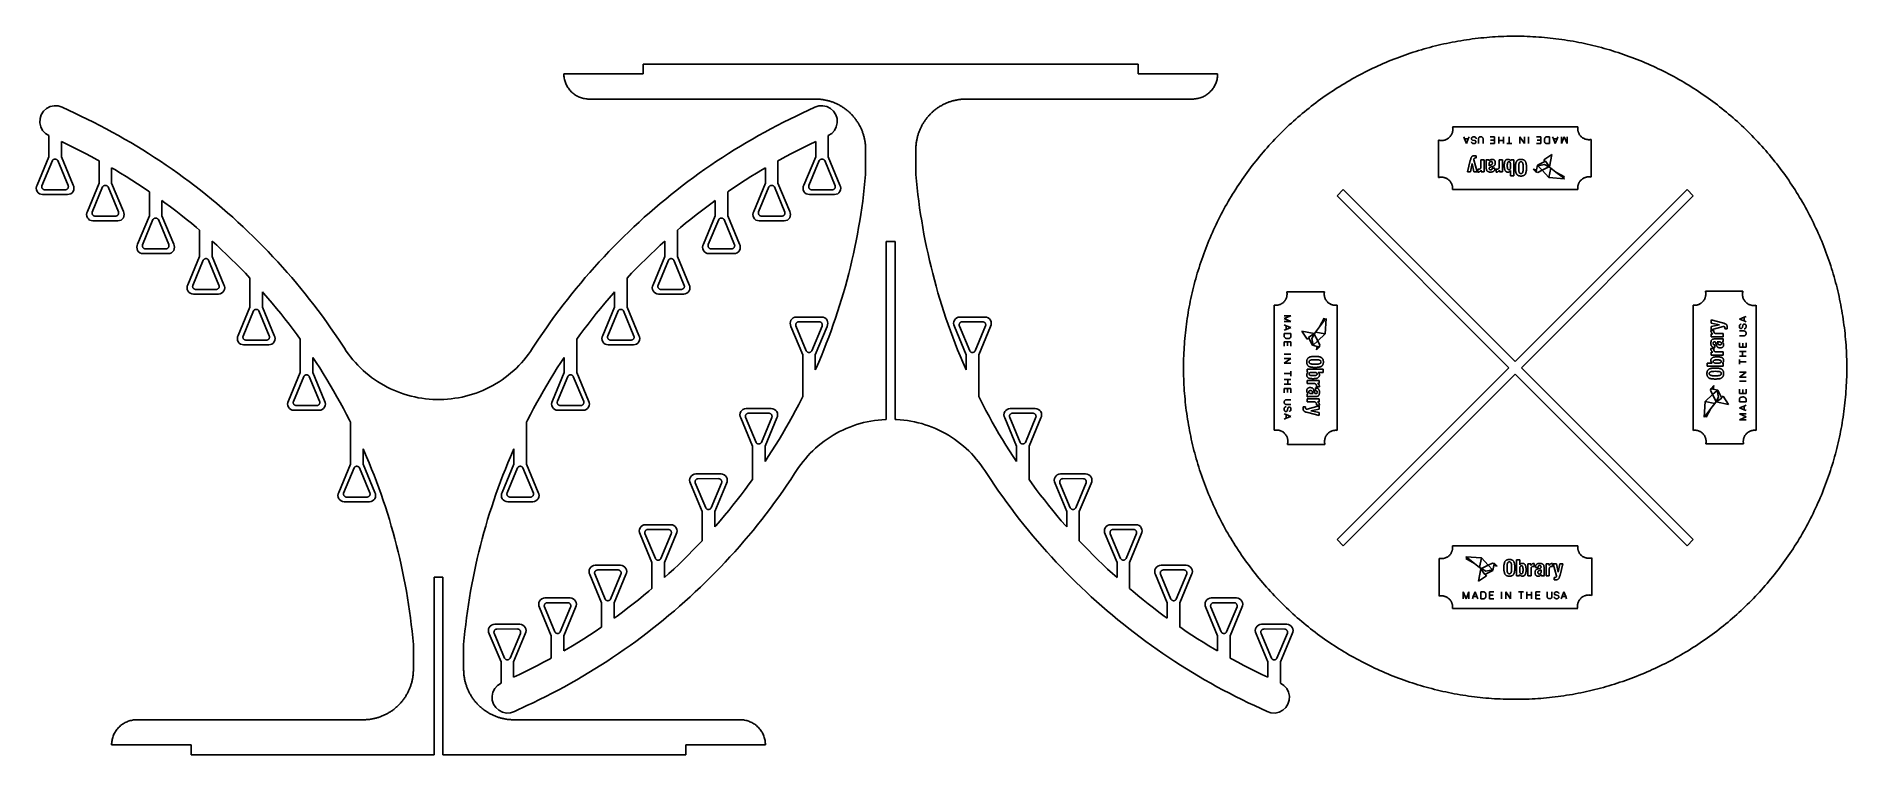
# Model space of a CAD drawing. Extents: x -457 to 457, y -182 to 182.
import ezdxf

# ---------------------------------------------------------------- set-up
doc = ezdxf.new("R2010")
doc.units = 0
doc.header["$MEASUREMENT"] = 0
doc.layers.get('0').update_dxf_attribs({"linetype": 'CONTINUOUS'})

msp = doc.modelspace()

# ---------------------------------------------------------------- linework, layer by layer
for p, q in [((239.58, 173.82), (238.19, 173.38)), ((240.97, 174.26), (239.58, 173.82)), ((242.37, 174.68), (240.97, 174.26)), ((243.78, 175.08), (242.37, 174.68)), ((245.19, 175.48), (243.78, 175.08)), ((246.6, 175.86), (245.19, 175.48)), ((248.01, 176.23), (246.6, 175.86)), ((249.43, 176.59), (248.01, 176.23)), ((250.85, 176.93), (249.43, 176.59)), ((252.27, 177.27), (250.85, 176.93)), ((253.7, 177.59), (252.27, 177.27)), ((255.13, 177.9), (253.7, 177.59)), ((256.56, 178.19), (255.13, 177.9)), ((257.99, 178.48), (256.56, 178.19)), ((259.43, 178.75), (257.99, 178.48)), ((260.87, 179.01), (259.43, 178.75)), ((262.31, 179.25), (260.87, 179.01)), ((263.75, 179.48), (262.31, 179.25)), ((265.2, 179.71), (263.75, 179.48)), ((266.64, 179.91), (265.2, 179.71)), ((268.09, 180.11), (266.64, 179.91)), ((269.54, 180.29), (268.09, 180.11)), ((270.99, 180.46), (269.54, 180.29)), ((272.45, 180.62), (270.99, 180.46)), ((273.9, 180.76), (272.45, 180.62)), ((275.36, 180.9), (273.9, 180.76)), ((276.81, 181.01), (275.36, 180.9)), ((278.27, 181.12), (276.81, 181.01)), ((279.73, 181.21), (278.27, 181.12)), ((281.19, 181.3), (279.73, 181.21)), ((282.65, 181.36), (281.19, 181.3)), ((284.11, 181.42), (282.65, 181.36)), ((285.57, 181.46), (284.11, 181.42)), ((287.03, 181.49), (285.57, 181.46)), ((288.49, 181.51), (287.03, 181.49)), ((289.96, 181.51), (288.49, 181.51)), ((291.42, 181.51), (289.96, 181.51)), ((292.88, 181.49), (291.42, 181.51)), ((294.34, 181.45), (292.88, 181.49)), ((295.8, 181.41), (294.34, 181.45)), ((297.26, 181.35), (295.8, 181.41)), ((298.72, 181.27), (297.26, 181.35)), ((300.18, 181.19), (298.72, 181.27)), ((301.64, 181.09), (300.18, 181.19)), ((303.1, 180.98), (301.64, 181.09)), ((304.55, 180.86), (303.1, 180.98)), ((306.01, 180.72), (304.55, 180.86)), ((307.46, 180.58), (306.01, 180.72)), ((308.92, 180.41), (307.46, 180.58)), ((310.37, 180.24), (308.92, 180.41)), ((311.82, 180.05), (310.37, 180.24)), ((313.27, 179.86), (311.82, 180.05)), ((314.71, 179.64), (313.27, 179.86)), ((316.16, 179.42), (314.71, 179.64)), ((317.6, 179.18), (316.16, 179.42)), ((319.04, 178.93), (317.6, 179.18)), ((320.48, 178.67), (319.04, 178.93)), ((321.91, 178.4), (320.48, 178.67)), ((323.35, 178.11), (321.91, 178.4)), ((324.78, 177.81), (323.35, 178.11)), ((326.2, 177.5), (324.78, 177.81)), ((327.63, 177.18), (326.2, 177.5)), ((329.05, 176.84), (327.63, 177.18)), ((330.47, 176.49), (329.05, 176.84)), ((331.89, 176.13), (330.47, 176.49)), ((333.3, 175.75), (331.89, 176.13)), ((334.71, 175.37), (333.3, 175.75)), ((336.12, 174.97), (334.71, 175.37)), ((337.52, 174.56), (336.12, 174.97)), ((338.92, 174.14), (337.52, 174.56)), ((340.31, 173.7), (338.92, 174.14)), ((99.36, 167.46), (-150.64, 167.46)), ((-150.64, 167.46), (-150.64, 162.46)), ((99.36, 162.46), (99.36, 167.46)), ((216.51, 164.65), (215.2, 164.01)), ((217.82, 165.29), (216.51, 164.65)), ((219.15, 165.91), (217.82, 165.29)), ((220.48, 166.52), (219.15, 165.91)), ((221.81, 167.12), (220.48, 166.52)), ((223.15, 167.7), (221.81, 167.12)), ((224.49, 168.28), (223.15, 167.7)), ((225.84, 168.84), (224.49, 168.28)), ((227.19, 169.4), (225.84, 168.84)), ((228.55, 169.94), (227.19, 169.4)), ((229.92, 170.46), (228.55, 169.94)), ((231.28, 170.98), (229.92, 170.46)), ((232.65, 171.48), (231.28, 170.98)), ((234.03, 171.98), (232.65, 171.48)), ((235.41, 172.46), (234.03, 171.98)), ((236.8, 172.92), (235.41, 172.46)), ((238.19, 173.38), (236.8, 172.92)), ((341.71, 173.25), (340.31, 173.7)), ((343.09, 172.79), (341.71, 173.25)), ((344.48, 172.32), (343.09, 172.79)), ((345.86, 171.84), (344.48, 172.32)), ((347.23, 171.34), (345.86, 171.84)), ((348.6, 170.83), (347.23, 171.34)), ((349.97, 170.32), (348.6, 170.83)), ((351.33, 169.78), (349.97, 170.32)), ((352.69, 169.24), (351.33, 169.78)), ((354.04, 168.69), (352.69, 169.24)), ((355.39, 168.12), (354.04, 168.69)), ((356.73, 167.54), (355.39, 168.12)), ((358.07, 166.95), (356.73, 167.54)), ((359.4, 166.35), (358.07, 166.95)), ((360.72, 165.73), (359.4, 166.35)), ((362.05, 165.11), (360.72, 165.73)), ((363.36, 164.47), (362.05, 165.11)), ((-190.74, 162.46), (-190.73, 161.91)), ((-190.74, 162.46), (-150.64, 162.46)), ((-190.73, 161.91), (-190.69, 161.36)), ((-190.69, 161.36), (-190.63, 160.81)), ((-190.63, 160.81), (-190.55, 160.26)), ((-190.55, 160.26), (-190.44, 159.71)), ((-190.44, 159.71), (-190.31, 159.18)), ((-190.31, 159.18), (-190.16, 158.64)), ((-190.16, 158.64), (-189.98, 158.12)), ((-189.98, 158.12), (-189.78, 157.6)), ((-189.78, 157.6), (-189.55, 157.1)), ((-189.55, 157.1), (-189.31, 156.6)), ((-189.31, 156.6), (-189.04, 156.11)), ((-189.04, 156.11), (-188.75, 155.64)), ((-188.75, 155.64), (-188.45, 155.18)), ((99.36, 162.46), (139.46, 162.46)), ((137.47, 155.64), (137.16, 155.18)), ((137.76, 156.11), (137.47, 155.64)), ((138.02, 156.6), (137.76, 156.11)), ((138.27, 157.1), (138.02, 156.6)), ((138.49, 157.6), (138.27, 157.1)), ((138.69, 158.12), (138.49, 157.6)), ((138.87, 158.64), (138.69, 158.12)), ((139.02, 159.18), (138.87, 158.64)), ((139.16, 159.71), (139.02, 159.18)), ((139.26, 160.26), (139.16, 159.71)), ((139.35, 160.81), (139.26, 160.26)), ((139.41, 161.36), (139.35, 160.81)), ((139.44, 161.91), (139.41, 161.36)), ((139.46, 162.46), (139.44, 161.91)), ((201.16, 156.17), (199.93, 155.39)), ((202.41, 156.94), (201.16, 156.17)), ((203.66, 157.7), (202.41, 156.94)), ((204.91, 158.44), (203.66, 157.7)), ((206.18, 159.18), (204.91, 158.44)), ((207.45, 159.9), (206.18, 159.18)), ((208.72, 160.61), (207.45, 159.9)), ((210.01, 161.32), (208.72, 160.61)), ((211.29, 162.01), (210.01, 161.32)), ((212.59, 162.68), (211.29, 162.01)), ((213.89, 163.35), (212.59, 162.68)), ((215.2, 164.01), (213.89, 163.35)), ((364.67, 163.82), (363.36, 164.47)), ((365.98, 163.16), (364.67, 163.82)), ((367.28, 162.49), (365.98, 163.16)), ((368.57, 161.81), (367.28, 162.49)), ((369.85, 161.12), (368.57, 161.81)), ((371.14, 160.41), (369.85, 161.12)), ((372.41, 159.7), (371.14, 160.41)), ((373.68, 158.97), (372.41, 159.7)), ((374.94, 158.23), (373.68, 158.97)), ((376.19, 157.48), (374.94, 158.23)), ((377.44, 156.72), (376.19, 157.48)), ((378.69, 155.95), (377.44, 156.72)), ((379.92, 155.17), (378.69, 155.95)), ((-450.19, 145.93), (-448.17, 146.37)), ((-448.17, 146.37), (-446.1, 146.27)), ((-188.45, 155.18), (-188.12, 154.73)), ((-188.12, 154.73), (-187.77, 154.3)), ((-187.77, 154.3), (-187.41, 153.88)), ((-187.41, 153.88), (-187.02, 153.48)), ((-187.02, 153.48), (-186.62, 153.1)), ((-186.62, 153.1), (-186.21, 152.73)), ((-186.21, 152.73), (-185.77, 152.39)), ((-185.77, 152.39), (-185.33, 152.06)), ((-185.33, 152.06), (-184.87, 151.75)), ((-184.87, 151.75), (-184.39, 151.47)), ((-184.39, 151.47), (-183.91, 151.2)), ((-183.91, 151.2), (-183.41, 150.95)), ((-183.41, 150.95), (-182.9, 150.73)), ((-182.9, 150.73), (-182.39, 150.53)), ((-182.39, 150.53), (-181.86, 150.35)), ((-181.86, 150.35), (-181.33, 150.2)), ((-181.33, 150.2), (-180.79, 150.06)), ((-180.79, 150.06), (-180.25, 149.96)), ((-180.25, 149.96), (-179.7, 149.87)), ((-179.7, 149.87), (-179.15, 149.81)), ((-179.15, 149.81), (-178.6, 149.78)), ((-178.6, 149.78), (-178.04, 149.76)), ((-63.74, 149.76), (-178.04, 149.76)), ((-63.74, 149.76), (-63.33, 149.76)), ((-63.33, 149.76), (-62.91, 149.75)), ((-62.91, 149.75), (-62.5, 149.73)), ((-62.5, 149.73), (-62.08, 149.71)), ((-62.08, 149.71), (-61.67, 149.68)), ((-59.93, 146.37), (-62, 146.27)), ((-61.67, 149.68), (-61.25, 149.64)), ((-61.25, 149.64), (-60.84, 149.6)), ((-60.84, 149.6), (-60.43, 149.55)), ((-60.43, 149.55), (-60.02, 149.49)), ((-60.02, 149.49), (-59.61, 149.42)), ((-57.91, 145.93), (-59.93, 146.37)), ((-59.61, 149.42), (-59.2, 149.35)), ((-59.2, 149.35), (-58.79, 149.28)), ((-58.79, 149.28), (-58.38, 149.19)), ((-58.38, 149.19), (-57.98, 149.1)), ((-57.98, 149.1), (-57.57, 149)), ((-57.57, 149), (-57.17, 148.9)), ((-57.17, 148.9), (-56.77, 148.79)), ((-56.77, 148.79), (-56.37, 148.67)), ((-56.37, 148.67), (-55.97, 148.55)), ((-55.97, 148.55), (-55.58, 148.42)), ((-55.58, 148.42), (-55.19, 148.28)), ((-55.19, 148.28), (-54.8, 148.14)), ((-54.8, 148.14), (-54.41, 147.99)), ((-54.41, 147.99), (-54.02, 147.83)), ((-54.02, 147.83), (-53.64, 147.67)), ((-53.64, 147.67), (-53.26, 147.5)), ((-53.26, 147.5), (-52.88, 147.32)), ((-52.88, 147.32), (-52.51, 147.14)), ((-52.51, 147.14), (-52.14, 146.96)), ((-52.14, 146.96), (-51.77, 146.76)), ((-51.77, 146.76), (-51.4, 146.57)), ((-51.4, 146.57), (-51.04, 146.36)), ((-51.04, 146.36), (-50.69, 146.15)), ((-0.24, 146.36), (-0.6, 146.15)), ((0.12, 146.57), (-0.24, 146.36)), ((0.48, 146.76), (0.12, 146.57)), ((0.85, 146.96), (0.48, 146.76)), ((1.22, 147.14), (0.85, 146.96)), ((1.6, 147.32), (1.22, 147.14)), ((1.97, 147.5), (1.6, 147.32)), ((2.35, 147.67), (1.97, 147.5)), ((2.74, 147.83), (2.35, 147.67)), ((3.12, 147.99), (2.74, 147.83)), ((3.51, 148.14), (3.12, 147.99)), ((3.9, 148.28), (3.51, 148.14)), ((4.29, 148.42), (3.9, 148.28)), ((4.69, 148.55), (4.29, 148.42)), ((5.08, 148.67), (4.69, 148.55)), ((5.48, 148.79), (5.08, 148.67)), ((5.88, 148.9), (5.48, 148.79)), ((6.29, 149), (5.88, 148.9)), ((6.69, 149.1), (6.29, 149)), ((7.09, 149.19), (6.69, 149.1)), ((7.5, 149.28), (7.09, 149.19)), ((7.91, 149.35), (7.5, 149.28)), ((8.32, 149.42), (7.91, 149.35)), ((8.73, 149.49), (8.32, 149.42)), ((9.14, 149.55), (8.73, 149.49)), ((9.55, 149.6), (9.14, 149.55)), ((9.97, 149.64), (9.55, 149.6)), ((10.38, 149.68), (9.97, 149.64)), ((10.8, 149.71), (10.38, 149.68)), ((11.21, 149.73), (10.8, 149.71)), ((11.63, 149.75), (11.21, 149.73)), ((12.04, 149.76), (11.63, 149.75)), ((12.46, 149.76), (12.04, 149.76)), ((12.46, 149.76), (126.76, 149.76)), ((127.31, 149.78), (126.76, 149.76)), ((127.86, 149.81), (127.31, 149.78)), ((128.41, 149.87), (127.86, 149.81)), ((128.96, 149.96), (128.41, 149.87)), ((129.51, 150.06), (128.96, 149.96)), ((130.04, 150.2), (129.51, 150.06)), ((130.58, 150.35), (130.04, 150.2)), ((131.1, 150.53), (130.58, 150.35)), ((131.62, 150.73), (131.1, 150.53)), ((132.12, 150.95), (131.62, 150.73)), ((132.62, 151.2), (132.12, 150.95)), ((133.11, 151.47), (132.62, 151.2)), ((133.58, 151.75), (133.11, 151.47)), ((134.04, 152.06), (133.58, 151.75)), ((134.49, 152.39), (134.04, 152.06)), ((134.92, 152.73), (134.49, 152.39)), ((135.34, 153.1), (134.92, 152.73)), ((135.74, 153.48), (135.34, 153.1)), ((136.12, 153.88), (135.74, 153.48)), ((136.49, 154.3), (136.12, 153.88)), ((136.83, 154.73), (136.49, 154.3)), ((137.16, 155.18), (136.83, 154.73)), ((187.95, 147.03), (186.79, 146.13)), ((189.11, 147.91), (187.95, 147.03)), ((190.28, 148.78), (189.11, 147.91)), ((191.46, 149.65), (190.28, 148.78)), ((192.65, 150.5), (191.46, 149.65)), ((193.84, 151.34), (192.65, 150.5)), ((195.05, 152.17), (193.84, 151.34)), ((196.26, 152.99), (195.05, 152.17)), ((197.47, 153.8), (196.26, 152.99)), ((198.7, 154.6), (197.47, 153.8)), ((199.93, 155.39), (198.7, 154.6)), ((381.15, 154.38), (379.92, 155.17)), ((382.37, 153.58), (381.15, 154.38)), ((383.58, 152.76), (382.37, 153.58)), ((384.79, 151.94), (383.58, 152.76)), ((385.99, 151.1), (384.79, 151.94)), ((387.18, 150.26), (385.99, 151.1)), ((388.37, 149.4), (387.18, 150.26)), ((389.55, 148.54), (388.37, 149.4)), ((390.72, 147.66), (389.55, 148.54)), ((391.88, 146.78), (390.72, 147.66)), ((393.03, 145.88), (391.88, 146.78)), ((-455.42, 137.81), (-455.32, 139.88)), ((-454.98, 135.78), (-455.42, 137.81)), ((-455.32, 139.88), (-454.69, 141.85)), ((-454.69, 141.85), (-453.57, 143.59)), ((-453.57, 143.59), (-452.03, 144.98)), ((-452.03, 144.98), (-450.19, 145.93)), ((-446.1, 146.27), (-444.12, 145.64)), ((-437.77, 142.64), (-444.12, 145.64)), ((-437.77, 142.64), (-434.64, 141.16)), ((-434.64, 141.16), (-431.44, 139.61)), ((-431.44, 139.61), (-428.25, 138.02)), ((-428.25, 138.02), (-425.09, 136.4)), ((-79.84, 138.02), (-83.01, 136.4)), ((-76.66, 139.61), (-79.84, 138.02)), ((-73.46, 141.16), (-76.66, 139.61)), ((-70.32, 142.64), (-73.46, 141.16)), ((-70.32, 142.64), (-63.97, 145.64)), ((-62, 146.27), (-63.97, 145.64)), ((-56.06, 144.98), (-57.91, 145.93)), ((-54.53, 143.59), (-56.06, 144.98)), ((-53.41, 141.85), (-54.53, 143.59)), ((-52.78, 139.88), (-53.41, 141.85)), ((-53.12, 135.78), (-52.68, 137.81)), ((-52.68, 137.81), (-52.78, 139.88)), ((-50.69, 146.15), (-50.33, 145.93)), ((-50.33, 145.93), (-49.98, 145.71)), ((-49.98, 145.71), (-49.63, 145.48)), ((-49.63, 145.48), (-49.29, 145.25)), ((-49.29, 145.25), (-48.95, 145.01)), ((-48.95, 145.01), (-48.61, 144.77)), ((-48.61, 144.77), (-48.28, 144.51)), ((-48.28, 144.51), (-47.95, 144.26)), ((-47.95, 144.26), (-47.63, 144)), ((-47.63, 144), (-47.31, 143.73)), ((-47.31, 143.73), (-47, 143.46)), ((-47, 143.46), (-46.69, 143.18)), ((-46.69, 143.18), (-46.38, 142.9)), ((-46.38, 142.9), (-46.08, 142.62)), ((-46.08, 142.62), (-45.78, 142.32)), ((-45.78, 142.32), (-45.49, 142.03)), ((-45.49, 142.03), (-45.2, 141.73)), ((-45.2, 141.73), (-44.92, 141.42)), ((-44.92, 141.42), (-44.65, 141.11)), ((-44.65, 141.11), (-44.38, 140.8)), ((-44.38, 140.8), (-44.11, 140.48)), ((-44.11, 140.48), (-43.85, 140.15)), ((-43.85, 140.15), (-43.59, 139.83)), ((-43.59, 139.83), (-43.34, 139.49)), ((-43.34, 139.49), (-43.1, 139.16)), ((-43.1, 139.16), (-42.86, 138.82)), ((-42.86, 138.82), (-42.62, 138.48)), ((-42.62, 138.48), (-42.4, 138.13)), ((-42.4, 138.13), (-42.17, 137.78)), ((-42.17, 137.78), (-41.96, 137.42)), ((-41.96, 137.42), (-41.75, 137.06)), ((-9.33, 137.42), (-9.54, 137.06)), ((-9.11, 137.78), (-9.33, 137.42)), ((-8.89, 138.13), (-9.11, 137.78)), ((-8.66, 138.48), (-8.89, 138.13)), ((-8.43, 138.82), (-8.66, 138.48)), ((-8.19, 139.16), (-8.43, 138.82)), ((-7.94, 139.49), (-8.19, 139.16)), ((-7.69, 139.83), (-7.94, 139.49)), ((-7.44, 140.15), (-7.69, 139.83)), ((-7.18, 140.48), (-7.44, 140.15)), ((-6.91, 140.8), (-7.18, 140.48)), ((-6.64, 141.11), (-6.91, 140.8)), ((-6.36, 141.42), (-6.64, 141.11)), ((-6.08, 141.73), (-6.36, 141.42)), ((-5.8, 142.03), (-6.08, 141.73)), ((-5.5, 142.32), (-5.8, 142.03)), ((-5.21, 142.62), (-5.5, 142.32)), ((-4.91, 142.9), (-5.21, 142.62)), ((-4.6, 143.18), (-4.91, 142.9)), ((-4.29, 143.46), (-4.6, 143.18)), ((-3.98, 143.73), (-4.29, 143.46)), ((-3.66, 144), (-3.98, 143.73)), ((-3.33, 144.26), (-3.66, 144)), ((-3.01, 144.51), (-3.33, 144.26)), ((-2.67, 144.77), (-3.01, 144.51)), ((-2.34, 145.01), (-2.67, 144.77)), ((-2, 145.25), (-2.34, 145.01)), ((-1.65, 145.48), (-2, 145.25)), ((-1.31, 145.71), (-1.65, 145.48)), ((-0.96, 145.93), (-1.31, 145.71)), ((-0.6, 146.15), (-0.96, 145.93)), ((176.74, 137.65), (175.67, 136.66)), ((177.82, 138.63), (176.74, 137.65)), ((178.91, 139.6), (177.82, 138.63)), ((180.02, 140.56), (178.91, 139.6)), ((181.12, 141.52), (180.02, 140.56)), ((182.24, 142.46), (181.12, 141.52)), ((183.37, 143.39), (182.24, 142.46)), ((184.5, 144.32), (183.37, 143.39)), ((185.64, 145.23), (184.5, 144.32)), ((186.79, 146.13), (185.64, 145.23)), ((394.18, 144.97), (393.03, 145.88)), ((395.32, 144.06), (394.18, 144.97)), ((396.45, 143.13), (395.32, 144.06)), ((397.57, 142.19), (396.45, 143.13)), ((398.69, 141.25), (397.57, 142.19)), ((399.79, 140.29), (398.69, 141.25)), ((400.89, 139.33), (399.79, 140.29)), ((401.98, 138.35), (400.89, 139.33)), ((403.06, 137.37), (401.98, 138.35)), ((404.13, 136.38), (403.06, 137.37)), ((-454.03, 133.94), (-454.98, 135.78)), ((-452.64, 132.4), (-454.03, 133.94)), ((-450.9, 131.28), (-452.64, 132.4)), ((-450.9, 120.58), (-450.9, 131.28)), ((-444.55, 120.58), (-444.55, 128.29)), ((-441.49, 126.84), (-444.55, 128.29)), ((-425.09, 136.4), (-421.94, 134.74)), ((-421.94, 134.74), (-418.82, 133.05)), ((-418.82, 133.05), (-415.71, 131.32)), ((-415.71, 131.32), (-412.62, 129.56)), ((-412.62, 129.56), (-409.54, 127.77)), ((-95.48, 129.56), (-98.55, 127.77)), ((-92.39, 131.32), (-95.48, 129.56)), ((-89.28, 133.05), (-92.39, 131.32)), ((-86.15, 134.74), (-89.28, 133.05)), ((-83.01, 136.4), (-86.15, 134.74)), ((-66.61, 126.84), (-63.55, 128.29)), ((-63.55, 120.58), (-63.55, 128.29)), ((-57.2, 131.28), (-55.46, 132.4)), ((-57.2, 120.58), (-57.2, 131.28)), ((-55.46, 132.4), (-54.06, 133.94)), ((-54.06, 133.94), (-53.12, 135.78)), ((-41.75, 137.06), (-41.54, 136.7)), ((-41.54, 136.7), (-41.34, 136.34)), ((-41.34, 136.34), (-41.15, 135.97)), ((-41.15, 135.97), (-40.96, 135.6)), ((-40.96, 135.6), (-40.78, 135.22)), ((-40.78, 135.22), (-40.61, 134.85)), ((-40.61, 134.85), (-40.44, 134.47)), ((-40.44, 134.47), (-40.28, 134.08)), ((-40.28, 134.08), (-40.12, 133.7)), ((-40.12, 133.7), (-39.97, 133.31)), ((-39.97, 133.31), (-39.83, 132.92)), ((-39.83, 132.92), (-39.69, 132.53)), ((-39.69, 132.53), (-39.56, 132.13)), ((-39.56, 132.13), (-39.44, 131.74)), ((-39.44, 131.74), (-39.32, 131.34)), ((-39.32, 131.34), (-39.21, 130.94)), ((-39.21, 130.94), (-39.1, 130.54)), ((-39.1, 130.54), (-39.01, 130.13)), ((-39.01, 130.13), (-38.92, 129.73)), ((-38.92, 129.73), (-38.83, 129.32)), ((-38.83, 129.32), (-38.75, 128.91)), ((-38.75, 128.91), (-38.68, 128.5)), ((-38.68, 128.5), (-38.62, 128.09)), ((-38.62, 128.09), (-38.56, 127.68)), ((-12.67, 128.09), (-12.73, 127.68)), ((-12.6, 128.5), (-12.67, 128.09)), ((-12.53, 128.91), (-12.6, 128.5)), ((-12.46, 129.32), (-12.53, 128.91)), ((-12.37, 129.73), (-12.46, 129.32)), ((-12.28, 130.13), (-12.37, 129.73)), ((-12.18, 130.54), (-12.28, 130.13)), ((-12.08, 130.94), (-12.18, 130.54)), ((-11.97, 131.34), (-12.08, 130.94)), ((-11.85, 131.74), (-11.97, 131.34)), ((-11.73, 132.13), (-11.85, 131.74)), ((-11.6, 132.53), (-11.73, 132.13)), ((-11.46, 132.92), (-11.6, 132.53)), ((-11.32, 133.31), (-11.46, 132.92)), ((-11.17, 133.7), (-11.32, 133.31)), ((-11.01, 134.08), (-11.17, 133.7)), ((-10.85, 134.47), (-11.01, 134.08)), ((-10.68, 134.85), (-10.85, 134.47)), ((-10.5, 135.22), (-10.68, 134.85)), ((-10.32, 135.6), (-10.5, 135.22)), ((-10.14, 135.97), (-10.32, 135.6)), ((-9.94, 136.34), (-10.14, 135.97)), ((-9.75, 136.7), (-9.94, 136.34)), ((-9.54, 137.06), (-9.75, 136.7)), ((167.39, 128.4), (166.39, 127.33)), ((168.39, 129.46), (167.39, 128.4)), ((169.4, 130.52), (168.39, 129.46)), ((170.42, 131.56), (169.4, 130.52)), ((171.45, 132.6), (170.42, 131.56)), ((172.49, 133.63), (171.45, 132.6)), ((173.54, 134.65), (172.49, 133.63)), ((174.6, 135.66), (173.54, 134.65)), ((175.67, 136.66), (174.6, 135.66)), ((251.06, 110.12), (251.06, 129.03)), ((251.06, 129.03), (251.43, 128.93)), ((251.43, 128.93), (251.81, 128.87)), ((251.81, 128.87), (252.2, 128.83)), ((252.2, 128.83), (252.6, 128.81)), ((252.6, 128.81), (252.89, 128.82)), ((252.89, 128.82), (253.18, 128.84)), ((253.18, 128.84), (253.47, 128.88)), ((253.47, 128.88), (253.75, 128.93)), ((253.75, 128.93), (254.02, 128.99)), ((254.02, 128.99), (254.29, 129.07)), ((254.29, 129.07), (254.56, 129.16)), ((254.56, 129.16), (254.81, 129.26)), ((254.81, 129.26), (255.06, 129.37)), ((255.06, 129.37), (255.31, 129.5)), ((255.31, 129.5), (255.55, 129.63)), ((255.55, 129.63), (255.78, 129.78)), ((255.78, 129.78), (256, 129.94)), ((256, 129.94), (256.22, 130.11)), ((256.22, 130.11), (256.42, 130.29)), ((256.42, 130.29), (256.62, 130.48)), ((256.62, 130.48), (256.81, 130.67)), ((256.81, 130.67), (256.99, 130.88)), ((256.99, 130.88), (257.15, 131.1)), ((257.15, 131.1), (257.31, 131.32)), ((257.31, 131.32), (257.46, 131.55)), ((257.46, 131.55), (257.6, 131.79)), ((257.6, 131.79), (257.72, 132.03)), ((257.72, 132.03), (257.84, 132.28)), ((257.84, 132.28), (257.94, 132.54)), ((257.94, 132.54), (258.03, 132.81)), ((258.03, 132.81), (258.1, 133.08)), ((258.1, 133.08), (258.17, 133.35)), ((258.16, 135.7), (321.37, 135.7)), ((258.21, 135.4), (258.16, 135.7)), ((258.17, 133.35), (258.22, 133.63)), ((258.25, 135.1), (258.21, 135.4)), ((258.22, 133.63), (258.25, 133.92)), ((258.27, 134.8), (258.25, 135.1)), ((258.25, 133.92), (258.28, 134.2)), ((258.28, 134.5), (258.27, 134.8)), ((258.28, 134.2), (258.28, 134.5)), ((264.23, 129.62), (263.8, 130.69)), ((265.15, 127.28), (264.23, 129.62)), ((266.08, 129.62), (264.23, 129.62)), ((265.15, 127.28), (266.08, 129.62)), ((266.08, 129.62), (266.5, 130.69)), ((267.68, 130.02), (267.65, 129.87)), ((267.65, 129.87), (267.68, 129.58)), ((267.74, 130.18), (267.68, 130.02)), ((267.68, 129.58), (267.79, 129.33)), ((267.84, 130.32), (267.74, 130.18)), ((267.76, 127.93), (267.74, 128.13)), ((267.79, 129.33), (267.88, 129.22)), ((267.96, 130.45), (267.84, 130.32)), ((267.88, 129.22), (267.99, 129.14)), ((268.13, 130.56), (267.96, 130.45)), ((267.99, 129.14), (268.27, 129.03)), ((268.32, 130.64), (268.13, 130.56)), ((268.27, 129.03), (269.43, 128.78)), ((268.54, 130.7), (268.32, 130.64)), ((268.78, 130.72), (268.54, 130.7)), ((269.03, 130.7), (268.78, 130.72)), ((269.26, 130.66), (269.03, 130.7)), ((269.48, 130.58), (269.26, 130.66)), ((269.43, 128.78), (269.65, 128.7)), ((269.66, 130.47), (269.48, 130.58)), ((269.65, 128.7), (269.81, 128.57)), ((269.81, 130.33), (269.66, 130.47)), ((269.93, 130.14), (269.81, 130.33)), ((269.81, 128.57), (269.92, 128.37)), ((269.92, 128.37), (269.95, 128.08)), ((270.01, 129.92), (269.93, 130.14)), ((269.95, 128.08), (269.93, 127.92)), ((270.03, 129.66), (270.01, 129.92)), ((271.19, 129.82), (271.17, 129.61)), ((271.17, 129.61), (271.17, 127.28)), ((271.19, 129.82), (271.24, 130.02)), ((271.24, 130.02), (271.32, 130.2)), ((271.32, 130.2), (271.45, 130.36)), ((271.45, 130.36), (271.61, 130.49)), ((271.61, 130.49), (271.81, 130.6)), ((271.81, 130.6), (272.06, 130.66)), ((272.06, 130.66), (272.35, 130.68)), ((272.35, 130.68), (272.64, 130.66)), ((272.64, 130.66), (272.89, 130.6)), ((272.89, 130.6), (273.1, 130.5)), ((273.1, 130.5), (273.27, 130.37)), ((273.27, 130.37), (273.4, 130.21)), ((273.4, 130.21), (273.49, 130.03)), ((273.49, 130.03), (273.54, 129.83)), ((273.54, 129.83), (273.56, 129.61)), ((273.56, 129.61), (273.56, 127.28)), ((279.28, 130.69), (277.08, 130.69)), ((277.27, 128.95), (279.28, 128.95)), ((279.28, 130.69), (279.28, 128.95)), ((279.28, 128.95), (279.28, 127.3)), ((281.48, 128.8), (281.48, 130.69)), ((283.89, 128.8), (281.48, 128.8)), ((281.48, 127.29), (281.48, 128.8)), ((283.89, 130.69), (283.89, 128.8)), ((283.89, 128.8), (283.89, 127.29)), ((286.77, 127.28), (286.77, 130.69)), ((294.48, 127.28), (292.05, 130.69)), ((292.05, 130.69), (292.05, 127.28)), ((294.48, 127.28), (294.48, 130.69)), ((296.56, 130.69), (296.56, 127.28)), ((302.79, 130.69), (300.59, 130.69)), ((300.78, 128.95), (302.79, 128.95)), ((302.79, 130.69), (302.79, 128.95)), ((302.79, 128.95), (302.79, 127.3)), ((304.5, 128.94), (304.51, 129.31)), ((304.52, 128.57), (304.5, 128.94)), ((304.51, 129.31), (304.58, 129.71)), ((304.59, 128.19), (304.52, 128.57)), ((304.58, 129.71), (304.73, 130.08)), ((304.73, 127.84), (304.59, 128.19)), ((304.73, 130.08), (304.83, 130.24)), ((304.83, 130.24), (304.97, 130.39)), ((304.97, 130.39), (305.12, 130.51)), ((305.12, 130.51), (305.31, 130.61)), ((305.31, 130.61), (305.53, 130.67)), ((305.53, 130.67), (305.78, 130.69)), ((305.78, 130.69), (307.01, 130.69)), ((307.01, 130.69), (307.01, 127.28)), ((309.11, 129.62), (308.68, 130.69)), ((310.03, 127.28), (309.11, 129.62)), ((310.96, 129.62), (309.11, 129.62)), ((310.03, 127.28), (310.96, 129.62)), ((310.96, 129.62), (311.38, 130.69)), ((314.57, 130.69), (313.1, 127.28)), ((313.1, 127.28), (313.1, 130.69)), ((316.03, 127.28), (314.57, 130.69)), ((316.03, 127.28), (316.03, 130.69)), ((321.33, 135.31), (321.32, 134.92)), ((321.32, 134.92), (321.32, 134.63)), ((321.32, 134.63), (321.35, 134.34)), ((321.37, 135.7), (321.33, 135.31)), ((321.35, 134.34), (321.38, 134.06)), ((321.38, 134.06), (321.43, 133.78)), ((321.43, 133.78), (321.5, 133.5)), ((321.5, 133.5), (321.57, 133.23)), ((321.57, 133.23), (321.66, 132.97)), ((321.66, 132.97), (321.76, 132.71)), ((321.76, 132.71), (321.88, 132.46)), ((321.88, 132.46), (322, 132.21)), ((322, 132.21), (322.14, 131.97)), ((322.14, 131.97), (322.29, 131.74)), ((322.29, 131.74), (322.45, 131.52)), ((322.45, 131.52), (322.61, 131.31)), ((322.61, 131.31), (322.79, 131.1)), ((322.79, 131.1), (322.98, 130.9)), ((322.98, 130.9), (323.18, 130.71)), ((323.18, 130.71), (323.39, 130.54)), ((323.39, 130.54), (323.6, 130.37)), ((323.6, 130.37), (323.82, 130.21)), ((323.82, 130.21), (324.05, 130.06)), ((324.05, 130.06), (324.29, 129.92)), ((324.29, 129.92), (324.54, 129.8)), ((324.54, 129.8), (324.79, 129.68)), ((324.79, 129.68), (325.05, 129.58)), ((325.05, 129.58), (325.31, 129.49)), ((325.31, 129.49), (325.58, 129.42)), ((325.58, 129.42), (325.86, 129.35)), ((325.86, 129.35), (326.14, 129.3)), ((326.14, 129.3), (326.42, 129.27)), ((326.42, 129.27), (326.71, 129.24)), ((326.71, 129.24), (327, 129.24)), ((327, 129.24), (327.29, 129.24)), ((327.29, 129.24), (327.58, 129.27)), ((327.58, 129.27), (327.86, 129.3)), ((327.86, 129.3), (328.13, 129.35)), ((328.13, 129.35), (328.13, 110.35)), ((405.2, 135.37), (404.13, 136.38)), ((406.25, 134.36), (405.2, 135.37)), ((407.3, 133.34), (406.25, 134.36)), ((408.34, 132.31), (407.3, 133.34)), ((409.36, 131.27), (408.34, 132.31)), ((410.38, 130.22), (409.36, 131.27)), ((411.39, 129.16), (410.38, 130.22)), ((412.39, 128.1), (411.39, 129.16)), ((413.38, 127.02), (412.39, 128.1)), ((-450.9, 120.58), (-456.82, 106.29)), ((-448.85, 118.99), (-448.98, 118.84)), ((-448.69, 119.13), (-448.85, 118.99)), ((-448.52, 119.25), (-448.69, 119.13)), ((-448.33, 119.34), (-448.52, 119.25)), ((-448.13, 119.41), (-448.33, 119.34)), ((-447.93, 119.45), (-448.13, 119.41)), ((-447.72, 119.46), (-447.93, 119.45)), ((-447.52, 119.45), (-447.72, 119.46)), ((-447.31, 119.41), (-447.52, 119.45)), ((-447.12, 119.34), (-447.31, 119.41)), ((-446.93, 119.25), (-447.12, 119.34)), ((-446.76, 119.13), (-446.93, 119.25)), ((-446.6, 118.99), (-446.76, 119.13)), ((-446.46, 118.84), (-446.6, 118.99)), ((-444.55, 120.58), (-438.62, 106.29)), ((-438.45, 125.36), (-441.49, 126.84)), ((-435.42, 123.85), (-438.45, 125.36)), ((-432.41, 122.31), (-435.42, 123.85)), ((-429.42, 120.73), (-432.41, 122.31)), ((-426.44, 119.13), (-429.42, 120.73)), ((-425.5, 118.6), (-426.44, 119.13)), ((-409.54, 127.77), (-406.49, 125.95)), ((-406.49, 125.95), (-403.46, 124.09)), ((-403.46, 124.09), (-400.45, 122.19)), ((-400.45, 122.19), (-397.46, 120.27)), ((-397.46, 120.27), (-394.49, 118.31)), ((-110.64, 120.27), (-113.61, 118.31)), ((-107.65, 122.19), (-110.64, 120.27)), ((-104.64, 124.09), (-107.65, 122.19)), ((-101.6, 125.95), (-104.64, 124.09)), ((-98.55, 127.77), (-101.6, 125.95)), ((-82.6, 118.6), (-81.66, 119.13)), ((-81.66, 119.13), (-78.68, 120.73)), ((-78.68, 120.73), (-75.69, 122.31)), ((-75.69, 122.31), (-72.68, 123.85)), ((-72.68, 123.85), (-69.65, 125.36)), ((-69.65, 125.36), (-66.61, 126.84)), ((-63.55, 120.58), (-69.47, 106.29)), ((-61.63, 118.84), (-61.5, 118.99)), ((-61.5, 118.99), (-61.34, 119.13)), ((-61.34, 119.13), (-61.17, 119.25)), ((-61.17, 119.25), (-60.98, 119.34)), ((-60.98, 119.34), (-60.78, 119.41)), ((-60.78, 119.41), (-60.58, 119.45)), ((-60.58, 119.45), (-60.37, 119.46)), ((-60.37, 119.46), (-60.17, 119.45)), ((-60.17, 119.45), (-59.96, 119.41)), ((-59.96, 119.41), (-59.77, 119.34)), ((-59.77, 119.34), (-59.58, 119.25)), ((-59.58, 119.25), (-59.41, 119.13)), ((-59.41, 119.13), (-59.25, 118.99)), ((-59.25, 118.99), (-59.11, 118.84)), ((-57.2, 120.58), (-51.27, 106.29)), ((-38.56, 127.68), (-38.51, 127.27)), ((-38.51, 127.27), (-38.47, 126.85)), ((-38.47, 126.85), (-38.43, 126.44)), ((-38.43, 126.44), (-38.4, 126.02)), ((-38.4, 126.02), (-38.37, 125.61)), ((-38.37, 125.61), (-38.36, 125.19)), ((-38.36, 125.19), (-38.35, 124.78)), ((-38.35, 124.78), (-38.34, 124.36)), ((-38.34, 124.36), (-38.34, 111.66)), ((-12.93, 125.19), (-12.94, 124.78)), ((-12.94, 124.78), (-12.94, 124.36)), ((-12.94, 124.36), (-12.94, 111.66)), ((-12.91, 125.61), (-12.93, 125.19)), ((-12.89, 126.02), (-12.91, 125.61)), ((-12.86, 126.44), (-12.89, 126.02)), ((-12.82, 126.85), (-12.86, 126.44)), ((-12.78, 127.27), (-12.82, 126.85)), ((-12.73, 127.68), (-12.78, 127.27)), ((159.71, 119.59), (158.79, 118.45)), ((160.63, 120.72), (159.71, 119.59)), ((161.57, 121.84), (160.63, 120.72)), ((162.52, 122.95), (161.57, 121.84)), ((163.47, 124.06), (162.52, 122.95)), ((164.44, 125.16), (163.47, 124.06)), ((165.41, 126.25), (164.44, 125.16)), ((166.39, 127.33), (165.41, 126.25)), ((267.09, 118.73), (267.28, 119.44)), ((267.28, 119.44), (267.38, 119.74)), ((267.38, 119.74), (267.48, 120)), ((267.48, 120), (267.58, 120.23)), ((267.58, 120.23), (267.69, 120.42)), ((267.69, 120.42), (267.8, 120.59)), ((267.82, 127.76), (267.76, 127.93)), ((267.8, 120.59), (267.92, 120.73)), ((267.92, 127.61), (267.82, 127.76)), ((268.05, 127.48), (267.92, 127.61)), ((267.92, 120.73), (268.05, 120.84)), ((268.23, 127.38), (268.05, 127.48)), ((268.05, 120.84), (268.2, 120.94)), ((268.2, 120.94), (268.36, 121.01)), ((268.43, 127.31), (268.23, 127.38)), ((268.36, 121.01), (268.53, 121.06)), ((268.65, 127.27), (268.43, 127.31)), ((268.53, 121.06), (268.73, 121.1)), ((268.9, 127.25), (268.65, 127.27)), ((268.73, 121.1), (268.94, 121.12)), ((268.85, 119.33), (268.82, 119.14)), ((268.82, 119.14), (270.54, 113.03)), ((268.89, 119.51), (268.85, 119.33)), ((268.96, 119.65), (268.89, 119.51)), ((269.14, 127.27), (268.9, 127.25)), ((268.94, 121.12), (269.44, 121.14)), ((269.05, 119.78), (268.96, 119.65)), ((269.16, 119.87), (269.05, 119.78)), ((269.35, 127.32), (269.14, 127.27)), ((269.3, 119.95), (269.16, 119.87)), ((269.47, 119.99), (269.3, 119.95)), ((269.53, 127.39), (269.35, 127.32)), ((269.44, 121.14), (270.08, 121.14)), ((269.67, 120), (269.47, 119.99)), ((269.68, 127.5), (269.53, 127.39)), ((269.87, 120), (269.67, 120)), ((269.8, 127.62), (269.68, 127.5)), ((269.88, 127.76), (269.8, 127.62)), ((270.08, 119.97), (269.87, 120)), ((269.93, 127.92), (269.88, 127.76)), ((270.08, 121.14), (270.08, 119.97)), ((272.49, 115.47), (272.49, 119.14)), ((272.49, 119.14), (274.06, 119.14)), ((274.06, 119.14), (274.06, 113.03)), ((275.08, 118.89), (274.98, 119.14)), ((274.98, 119.14), (276.48, 119.14)), ((275.11, 118.76), (275.08, 118.89)), ((276.48, 119.14), (276.55, 118.99)), ((276.55, 118.99), (276.6, 118.83)), ((276.84, 118.72), (276.99, 118.9)), ((276.99, 118.9), (277.15, 119.04)), ((279.28, 127.3), (277.08, 127.3)), ((277.15, 119.04), (277.33, 119.14)), ((277.33, 119.14), (277.53, 119.22)), ((277.53, 119.22), (277.75, 119.26)), ((277.75, 119.26), (277.99, 119.29)), ((277.99, 119.29), (278.26, 119.3)), ((278.26, 119.3), (278.45, 119.29)), ((278.45, 119.29), (278.63, 119.26)), ((278.63, 119.26), (278.8, 119.21)), ((278.8, 119.21), (278.95, 119.14)), ((278.95, 119.14), (279.08, 119.06)), ((279.08, 119.06), (279.2, 118.96)), ((279.2, 118.96), (279.31, 118.85)), ((281.75, 115.47), (281.75, 119.14)), ((281.75, 119.14), (283.31, 119.14)), ((283.31, 119.14), (283.31, 113.03)), ((284.93, 118.88), (285.08, 119.01)), ((285.08, 119.01), (285.25, 119.12)), ((285.25, 119.12), (285.44, 119.2)), ((285.44, 119.2), (285.64, 119.25)), ((285.54, 127.28), (286.77, 127.28)), ((285.64, 119.25), (285.86, 119.29)), ((285.86, 119.29), (286.09, 119.3)), ((286.09, 119.3), (286.31, 119.29)), ((286.31, 119.29), (286.52, 119.25)), ((286.52, 119.25), (286.71, 119.19)), ((286.71, 119.19), (286.88, 119.11)), ((286.77, 127.28), (288, 127.28)), ((286.88, 119.11), (287.05, 119)), ((287.05, 119), (287.2, 118.86)), ((287.47, 118.49), (287.5, 119.14)), ((287.5, 119.14), (289, 119.14)), ((289, 119.14), (289, 111.02)), ((290.95, 118.82), (291.08, 118.91)), ((291.08, 118.91), (291.21, 118.99)), ((291.21, 118.99), (291.36, 119.06)), ((291.36, 119.06), (291.51, 119.12)), ((291.51, 119.12), (291.68, 119.18)), ((291.68, 119.18), (291.86, 119.22)), ((291.86, 119.22), (292.04, 119.25)), ((292.04, 119.25), (292.24, 119.28)), ((292.24, 119.28), (292.46, 119.29)), ((292.46, 119.29), (292.68, 119.3)), ((292.68, 119.3), (292.9, 119.29)), ((292.9, 119.29), (293.12, 119.28)), ((293.12, 119.28), (293.32, 119.25)), ((293.32, 119.25), (293.5, 119.22)), ((293.5, 119.22), (293.68, 119.18)), ((293.68, 119.18), (293.85, 119.12)), ((293.85, 119.12), (294, 119.06)), ((294, 119.06), (294.15, 118.99)), ((294.15, 118.99), (294.28, 118.91)), ((294.28, 118.91), (294.41, 118.82)), ((302.79, 127.3), (300.59, 127.3)), ((308.29, 121.78), (304.16, 119.05)), ((304.16, 119.05), (304.82, 118.25)), ((304.83, 127.69), (304.73, 127.84)), ((304.96, 127.55), (304.83, 127.69)), ((305.12, 127.44), (304.96, 127.55)), ((305.3, 127.36), (305.12, 127.44)), ((305.52, 127.3), (305.3, 127.36)), ((305.78, 127.28), (305.52, 127.3)), ((307.01, 127.28), (305.78, 127.28)), ((307.01, 115.57), (308.29, 121.78)), ((414.36, 125.94), (413.38, 127.02)), ((415.34, 124.85), (414.36, 125.94)), ((416.3, 123.75), (415.34, 124.85)), ((417.25, 122.64), (416.3, 123.75)), ((418.19, 121.52), (417.25, 122.64)), ((419.13, 120.4), (418.19, 121.52)), ((420.05, 119.27), (419.13, 120.4)), ((420.96, 118.12), (420.05, 119.27)), ((-454.38, 105.94), (-449.1, 118.67)), ((-448.98, 118.84), (-449.1, 118.67)), ((-446.35, 118.67), (-446.46, 118.84)), ((-446.35, 118.67), (-441.13, 106.11)), ((-425.5, 107.29), (-425.5, 118.6)), ((-419.15, 107.29), (-419.15, 115)), ((-417.62, 114.11), (-419.15, 115)), ((-414.72, 112.37), (-417.62, 114.11)), ((-411.84, 110.6), (-414.72, 112.37)), ((-408.97, 108.8), (-411.84, 110.6)), ((-394.49, 118.31), (-391.55, 116.32)), ((-391.55, 116.32), (-388.62, 114.3)), ((-388.62, 114.3), (-385.72, 112.24)), ((-385.72, 112.24), (-382.84, 110.16)), ((-382.84, 110.16), (-379.98, 108.04)), ((-125.26, 110.16), (-128.12, 108.04)), ((-122.38, 112.24), (-125.26, 110.16)), ((-119.48, 114.3), (-122.38, 112.24)), ((-116.55, 116.32), (-119.48, 114.3)), ((-113.61, 118.31), (-116.55, 116.32)), ((-99.12, 108.8), (-96.26, 110.6)), ((-96.26, 110.6), (-93.38, 112.37)), ((-93.38, 112.37), (-90.48, 114.11)), ((-90.48, 114.11), (-88.95, 115)), ((-88.95, 107.29), (-88.95, 115)), ((-82.6, 107.29), (-82.6, 118.6)), ((-61.75, 118.67), (-66.97, 106.11)), ((-61.75, 118.67), (-61.63, 118.84)), ((-59.11, 118.84), (-59, 118.67)), ((-53.72, 105.94), (-59, 118.67)), ((-38.34, 111.66), (-38.65, 108.3)), ((-12.94, 111.66), (-12.63, 108.3)), ((152.66, 110.26), (151.82, 109.06)), ((153.5, 111.45), (152.66, 110.26)), ((154.36, 112.64), (153.5, 111.45)), ((155.23, 113.81), (154.36, 112.64)), ((156.1, 114.98), (155.23, 113.81)), ((156.99, 116.15), (156.1, 114.98)), ((157.88, 117.3), (156.99, 116.15)), ((158.79, 118.45), (157.88, 117.3)), ((251.4, 110.19), (251.06, 110.12)), ((251.75, 110.25), (251.4, 110.19)), ((252.11, 110.28), (251.75, 110.25)), ((252.48, 110.29), (252.11, 110.28)), ((252.77, 110.29), (252.48, 110.29)), ((253.06, 110.26), (252.77, 110.29)), ((253.34, 110.23), (253.06, 110.26)), ((253.62, 110.18), (253.34, 110.23)), ((253.9, 110.12), (253.62, 110.18)), ((254.17, 110.04), (253.9, 110.12)), ((254.43, 109.95), (254.17, 110.04)), ((254.69, 109.85), (254.43, 109.95)), ((254.94, 109.73), (254.69, 109.85)), ((265.61, 113.03), (267.09, 118.73)), ((267.18, 113.03), (265.61, 113.03)), ((268, 117.25), (267.18, 113.03)), ((268.91, 113.03), (268, 117.25)), ((270.54, 113.03), (268.91, 113.03)), ((270.85, 112.89), (270.85, 114.39)), ((270.85, 114.39), (271.09, 114.37)), ((271.13, 112.87), (270.85, 112.89)), ((271.09, 114.37), (271.34, 114.37)), ((271.36, 112.88), (271.13, 112.87)), ((271.34, 114.37), (271.54, 114.38)), ((271.58, 112.94), (271.36, 112.88)), ((271.54, 114.38), (271.75, 114.42)), ((271.78, 113.02), (271.58, 112.94)), ((271.75, 114.42), (271.85, 114.46)), ((271.96, 113.13), (271.78, 113.02)), ((271.85, 114.46), (271.94, 114.5)), ((271.94, 114.5), (272.03, 114.55)), ((272.12, 113.27), (271.96, 113.13)), ((272.03, 114.55), (272.12, 114.61)), ((272.12, 114.61), (272.2, 114.68)), ((272.28, 113.44), (272.12, 113.27)), ((272.2, 114.68), (272.27, 114.76)), ((272.27, 114.76), (272.33, 114.85)), ((272.41, 113.63), (272.28, 113.44)), ((272.33, 114.85), (272.39, 114.95)), ((272.39, 114.95), (272.43, 115.06)), ((272.56, 113.84), (272.41, 113.63)), ((272.43, 115.06), (272.47, 115.19)), ((272.47, 115.19), (272.49, 115.32)), ((272.49, 115.32), (272.49, 115.47)), ((272.56, 113.03), (272.56, 113.84)), ((274.06, 113.03), (272.56, 113.03)), ((275.14, 118.63), (275.11, 118.76)), ((275.17, 118.33), (275.14, 118.63)), ((275.18, 117.96), (275.17, 118.33)), ((275.18, 114.74), (275.18, 117.96)), ((275.18, 114.54), (275.18, 114.74)), ((275.19, 114.34), (275.18, 114.54)), ((275.22, 114.16), (275.19, 114.34)), ((275.26, 113.98), (275.22, 114.16)), ((275.31, 113.82), (275.26, 113.98)), ((275.39, 113.66), (275.31, 113.82)), ((275.48, 113.52), (275.39, 113.66)), ((275.58, 113.39), (275.48, 113.52)), ((275.72, 113.27), (275.58, 113.39)), ((275.87, 113.17), (275.72, 113.27)), ((276.05, 113.08), (275.87, 113.17)), ((276.26, 113), (276.05, 113.08)), ((276.5, 112.94), (276.26, 113)), ((276.76, 112.9), (276.5, 112.94)), ((276.6, 118.83), (276.68, 118.5)), ((276.68, 118.5), (276.84, 118.72)), ((276.7, 117.52), (276.68, 117.41)), ((276.68, 117.41), (276.68, 117.29)), ((276.68, 117.29), (276.68, 116.08)), ((276.68, 116.08), (276.85, 116.19)), ((276.71, 114.95), (276.68, 114.83)), ((276.68, 114.83), (276.68, 114.69)), ((276.68, 114.69), (276.69, 114.52)), ((276.69, 114.52), (276.72, 114.37)), ((276.73, 117.62), (276.7, 117.52)), ((276.75, 115.06), (276.71, 114.95)), ((276.72, 114.37), (276.77, 114.24)), ((276.77, 117.72), (276.73, 117.62)), ((276.81, 115.15), (276.75, 115.06)), ((277.06, 112.88), (276.76, 112.9)), ((276.82, 117.8), (276.77, 117.72)), ((276.77, 114.24), (276.84, 114.14)), ((276.9, 115.23), (276.81, 115.15)), ((276.87, 117.88), (276.82, 117.8)), ((276.84, 114.14), (276.94, 114.05)), ((276.85, 116.19), (277.02, 116.28)), ((276.93, 117.95), (276.87, 117.88)), ((277.01, 115.29), (276.9, 115.23)), ((277, 118.01), (276.93, 117.95)), ((276.94, 114.05), (277.07, 113.99)), ((277.15, 118.11), (277, 118.01)), ((277.14, 115.35), (277.01, 115.29)), ((277.02, 116.28), (277.19, 116.35)), ((277.39, 112.87), (277.06, 112.88)), ((277.07, 113.99), (277.22, 113.95)), ((277.3, 115.4), (277.14, 115.35)), ((277.31, 118.18), (277.15, 118.11)), ((277.19, 116.35), (277.35, 116.39)), ((277.22, 113.95), (277.4, 113.94)), ((278.19, 115.64), (277.3, 115.4)), ((277.48, 118.22), (277.31, 118.18)), ((277.35, 116.39), (277.57, 116.45)), ((277.61, 112.87), (277.39, 112.87)), ((277.4, 113.94), (277.57, 113.95)), ((277.64, 118.23), (277.48, 118.22)), ((277.57, 116.45), (277.75, 116.53)), ((277.57, 113.95), (277.72, 113.99)), ((277.82, 112.89), (277.61, 112.87)), ((277.72, 118.23), (277.64, 118.23)), ((277.79, 118.21), (277.72, 118.23)), ((277.72, 113.99), (277.84, 114.06)), ((277.75, 116.53), (277.91, 116.62)), ((277.85, 118.19), (277.79, 118.21)), ((278.03, 112.92), (277.82, 112.89)), ((277.84, 114.06), (277.95, 114.15)), ((277.91, 118.16), (277.85, 118.19)), ((278.01, 118.08), (277.91, 118.16)), ((277.91, 116.62), (278.03, 116.73)), ((277.95, 114.15), (278.03, 114.27)), ((278.1, 117.98), (278.01, 118.08)), ((278.03, 116.73), (278.12, 116.86)), ((278.03, 114.27), (278.08, 114.41)), ((278.23, 112.96), (278.03, 112.92)), ((278.08, 114.41), (278.12, 114.56)), ((278.16, 117.85), (278.1, 117.98)), ((278.12, 116.86), (278.18, 117.01)), ((278.12, 114.56), (278.13, 114.73)), ((278.13, 114.73), (278.13, 114.9)), ((278.13, 114.9), (279.54, 114.9)), ((278.2, 117.71), (278.16, 117.85)), ((278.18, 117.01), (278.22, 117.19)), ((278.56, 115.76), (278.19, 115.64)), ((278.23, 117.55), (278.2, 117.71)), ((278.22, 117.19), (278.23, 117.38)), ((278.23, 117.38), (278.23, 117.55)), ((278.41, 113.02), (278.23, 112.96)), ((278.59, 113.09), (278.41, 113.02)), ((278.73, 115.83), (278.56, 115.76)), ((278.76, 113.18), (278.59, 113.09)), ((278.88, 115.9), (278.73, 115.83)), ((278.91, 113.28), (278.76, 113.18)), ((279.02, 115.98), (278.88, 115.9)), ((279.05, 113.4), (278.91, 113.28)), ((279.15, 116.07), (279.02, 115.98)), ((279.17, 113.54), (279.05, 113.4)), ((279.26, 116.17), (279.15, 116.07)), ((279.28, 113.69), (279.17, 113.54)), ((279.37, 116.27), (279.26, 116.17)), ((279.37, 113.86), (279.28, 113.69)), ((279.31, 118.85), (279.4, 118.73)), ((279.45, 116.39), (279.37, 116.27)), ((279.44, 114.06), (279.37, 113.86)), ((279.4, 118.73), (279.48, 118.6)), ((279.5, 114.27), (279.44, 114.06)), ((279.53, 116.52), (279.45, 116.39)), ((279.48, 118.6), (279.55, 118.46)), ((279.53, 114.5), (279.5, 114.27)), ((279.59, 116.66), (279.53, 116.52)), ((279.54, 114.75), (279.53, 114.5)), ((279.54, 114.9), (279.54, 114.75)), ((279.55, 118.46), (279.61, 118.32)), ((279.64, 116.81), (279.59, 116.66)), ((279.61, 118.32), (279.66, 118.17)), ((279.68, 116.97), (279.64, 116.81)), ((279.66, 118.17), (279.69, 118.01)), ((279.71, 117.15), (279.68, 116.97)), ((279.69, 118.01), (279.71, 117.86)), ((279.71, 117.86), (279.73, 117.55)), ((279.73, 117.34), (279.71, 117.15)), ((279.73, 117.55), (279.73, 117.34)), ((280.1, 114.39), (280.34, 114.37)), ((280.1, 112.89), (280.1, 114.39)), ((280.38, 112.87), (280.1, 112.89)), ((280.34, 114.37), (280.59, 114.37)), ((280.62, 112.88), (280.38, 112.87)), ((280.59, 114.37), (280.79, 114.38)), ((280.83, 112.94), (280.62, 112.88)), ((280.79, 114.38), (281, 114.42)), ((281.03, 113.02), (280.83, 112.94)), ((281, 114.42), (281.1, 114.46)), ((281.21, 113.13), (281.03, 113.02)), ((281.1, 114.46), (281.19, 114.5)), ((281.19, 114.5), (281.28, 114.55)), ((281.38, 113.27), (281.21, 113.13)), ((281.28, 114.55), (281.37, 114.61)), ((281.37, 114.61), (281.45, 114.68)), ((281.53, 113.44), (281.38, 113.27)), ((281.45, 114.68), (281.52, 114.76)), ((281.52, 114.76), (281.59, 114.85)), ((281.67, 113.63), (281.53, 113.44)), ((281.59, 114.85), (281.64, 114.95)), ((281.64, 114.95), (281.69, 115.06)), ((281.81, 113.84), (281.67, 113.63)), ((281.69, 115.06), (281.72, 115.19)), ((281.72, 115.19), (281.74, 115.32)), ((281.74, 115.32), (281.75, 115.47)), ((281.81, 113.03), (281.81, 113.84)), ((283.31, 113.03), (281.81, 113.03)), ((284.21, 116.08), (284.22, 116.49)), ((284.22, 115.67), (284.21, 116.08)), ((284.22, 116.49), (284.24, 116.87)), ((284.24, 115.29), (284.22, 115.67)), ((284.24, 116.87), (284.28, 117.22)), ((284.28, 114.94), (284.24, 115.29)), ((284.28, 117.22), (284.32, 117.54)), ((284.32, 114.62), (284.28, 114.94)), ((284.32, 117.54), (284.39, 117.84)), ((284.39, 114.33), (284.32, 114.62)), ((284.39, 117.84), (284.47, 118.1)), ((284.47, 114.07), (284.39, 114.33)), ((284.47, 118.1), (284.56, 118.34)), ((284.56, 113.83), (284.47, 114.07)), ((284.56, 118.34), (284.67, 118.54)), ((284.67, 113.62), (284.56, 113.83)), ((284.67, 118.54), (284.79, 118.73)), ((284.79, 113.44), (284.67, 113.62)), ((284.79, 118.73), (284.93, 118.88)), ((284.93, 113.28), (284.79, 113.44)), ((285.08, 113.15), (284.93, 113.28)), ((285.25, 113.05), (285.08, 113.15)), ((285.44, 112.97), (285.25, 113.05)), ((285.64, 112.91), (285.44, 112.97)), ((285.86, 112.88), (285.64, 112.91)), ((285.79, 116.55), (285.78, 116.08)), ((285.78, 116.08), (285.79, 115.61)), ((285.81, 116.96), (285.79, 116.55)), ((285.79, 115.61), (285.81, 115.21)), ((285.86, 117.3), (285.81, 116.96)), ((285.81, 115.21), (285.86, 114.86)), ((285.89, 117.45), (285.86, 117.3)), ((285.86, 114.86), (285.89, 114.71)), ((286.09, 112.87), (285.86, 112.88)), ((285.93, 117.59), (285.89, 117.45)), ((285.89, 114.71), (285.93, 114.58)), ((285.98, 117.71), (285.93, 117.59)), ((285.93, 114.58), (285.98, 114.46)), ((286.04, 117.81), (285.98, 117.71)), ((285.98, 114.46), (286.04, 114.36)), ((286.11, 117.9), (286.04, 117.81)), ((286.04, 114.36), (286.11, 114.27)), ((286.3, 112.88), (286.09, 112.87)), ((286.18, 117.97), (286.11, 117.9)), ((286.11, 114.27), (286.18, 114.2)), ((286.27, 118.02), (286.18, 117.97)), ((286.18, 114.2), (286.27, 114.14)), ((286.37, 118.06), (286.27, 118.02)), ((286.27, 114.14), (286.37, 114.1)), ((286.5, 112.91), (286.3, 112.88)), ((286.48, 118.09), (286.37, 118.06)), ((286.37, 114.1), (286.48, 114.08)), ((286.6, 118.09), (286.48, 118.09)), ((286.48, 114.08), (286.6, 114.07)), ((286.68, 112.97), (286.5, 112.91)), ((286.72, 118.09), (286.6, 118.09)), ((286.6, 114.07), (286.72, 114.08)), ((286.84, 113.05), (286.68, 112.97)), ((286.83, 118.06), (286.72, 118.09)), ((286.72, 114.08), (286.83, 114.1)), ((286.93, 118.02), (286.83, 118.06)), ((286.83, 114.1), (286.93, 114.14)), ((287, 113.15), (286.84, 113.05)), ((287.02, 117.97), (286.93, 118.02)), ((286.93, 114.14), (287.02, 114.2)), ((287.14, 113.27), (287, 113.15)), ((287.1, 117.9), (287.02, 117.97)), ((287.02, 114.2), (287.1, 114.27)), ((287.17, 117.81), (287.1, 117.9)), ((287.1, 114.27), (287.17, 114.36)), ((287.28, 113.42), (287.14, 113.27)), ((287.22, 117.71), (287.17, 117.81)), ((287.17, 114.36), (287.22, 114.46)), ((287.2, 118.86), (287.34, 118.69)), ((287.27, 117.59), (287.22, 117.71)), ((287.22, 114.46), (287.27, 114.58)), ((287.32, 117.45), (287.27, 117.59)), ((287.27, 114.58), (287.32, 114.71)), ((287.43, 113.59), (287.28, 113.42)), ((287.35, 117.3), (287.32, 117.45)), ((287.32, 114.71), (287.35, 114.86)), ((287.34, 118.69), (287.47, 118.49)), ((287.4, 116.96), (287.35, 117.3)), ((287.35, 114.86), (287.4, 115.21)), ((287.42, 116.55), (287.4, 116.96)), ((287.4, 115.21), (287.42, 115.61)), ((287.43, 116.08), (287.42, 116.55)), ((287.42, 115.61), (287.43, 116.08)), ((287.43, 111.02), (287.43, 113.59)), ((289, 111.02), (287.43, 111.02)), ((289.92, 115.54), (289.94, 115.97)), ((289.92, 115.08), (289.92, 115.54)), ((289.92, 114.63), (289.92, 115.08)), ((289.94, 114.19), (289.92, 114.63)), ((289.94, 115.97), (289.96, 116.39)), ((289.96, 113.78), (289.94, 114.19)), ((289.96, 116.39), (290, 116.78)), ((290, 113.38), (289.96, 113.78)), ((290, 116.78), (290.06, 117.15)), ((290.06, 113.01), (290, 113.38)), ((290.06, 117.15), (290.14, 117.5)), ((290.14, 112.67), (290.06, 113.01)), ((290.14, 117.5), (290.25, 117.82)), ((290.25, 112.34), (290.14, 112.67)), ((290.25, 117.82), (290.38, 118.12)), ((290.38, 112.05), (290.25, 112.34)), ((290.38, 118.12), (290.45, 118.25)), ((290.45, 111.91), (290.38, 112.05)), ((290.45, 118.25), (290.54, 118.38)), ((290.54, 111.78), (290.45, 111.91)), ((290.54, 118.38), (290.63, 118.5)), ((290.63, 111.66), (290.54, 111.78)), ((290.63, 118.5), (290.73, 118.62)), ((290.73, 111.55), (290.63, 111.66)), ((290.73, 118.62), (290.83, 118.72)), ((290.83, 111.44), (290.73, 111.55)), ((290.83, 118.72), (290.95, 118.82)), ((290.95, 111.35), (290.83, 111.44)), ((291.08, 111.26), (290.95, 111.35)), ((291.21, 111.18), (291.08, 111.26)), ((291.36, 111.11), (291.21, 111.18)), ((291.51, 111.04), (291.36, 111.11)), ((291.68, 110.99), (291.51, 111.04)), ((291.56, 115.84), (291.55, 115.08)), ((291.55, 115.08), (291.56, 114.33)), ((291.59, 116.47), (291.56, 115.84)), ((291.56, 114.33), (291.59, 113.7)), ((291.62, 116.75), (291.59, 116.47)), ((291.59, 113.7), (291.62, 113.42)), ((291.66, 116.99), (291.62, 116.75)), ((291.62, 113.42), (291.66, 113.18)), ((291.7, 117.21), (291.66, 116.99)), ((291.66, 113.18), (291.7, 112.96)), ((291.86, 110.95), (291.68, 110.99)), ((291.75, 117.41), (291.7, 117.21)), ((291.7, 112.96), (291.75, 112.76)), ((291.82, 117.57), (291.75, 117.41)), ((291.75, 112.76), (291.82, 112.59)), ((291.9, 117.72), (291.82, 117.57)), ((291.82, 112.59), (291.9, 112.45)), ((292.04, 110.91), (291.86, 110.95)), ((291.99, 117.84), (291.9, 117.72)), ((291.9, 112.45), (291.99, 112.33)), ((292.1, 117.93), (291.99, 117.84)), ((291.99, 112.33), (292.1, 112.24)), ((292.24, 110.89), (292.04, 110.91)), ((292.22, 118), (292.1, 117.93)), ((292.1, 112.24), (292.22, 112.16)), ((292.35, 118.05), (292.22, 118)), ((292.22, 112.16), (292.35, 112.11)), ((292.46, 110.87), (292.24, 110.89)), ((292.51, 118.08), (292.35, 118.05)), ((292.35, 112.11), (292.51, 112.08)), ((292.68, 110.87), (292.46, 110.87)), ((292.68, 118.09), (292.51, 118.08)), ((292.51, 112.08), (292.68, 112.07)), ((292.85, 118.08), (292.68, 118.09)), ((292.68, 112.07), (292.85, 112.08)), ((292.9, 110.87), (292.68, 110.87)), ((293.01, 118.05), (292.85, 118.08)), ((292.85, 112.08), (293.01, 112.11)), ((293.12, 110.89), (292.9, 110.87)), ((293.14, 118), (293.01, 118.05)), ((293.01, 112.11), (293.14, 112.16)), ((293.32, 110.91), (293.12, 110.89)), ((293.26, 117.93), (293.14, 118)), ((293.14, 112.16), (293.26, 112.24)), ((293.37, 117.84), (293.26, 117.93)), ((293.26, 112.24), (293.37, 112.33)), ((293.5, 110.95), (293.32, 110.91)), ((293.46, 117.72), (293.37, 117.84)), ((293.37, 112.33), (293.46, 112.45)), ((293.54, 117.57), (293.46, 117.72)), ((293.46, 112.45), (293.54, 112.59)), ((293.68, 110.99), (293.5, 110.95)), ((293.6, 117.41), (293.54, 117.57)), ((293.54, 112.59), (293.6, 112.76)), ((293.66, 117.21), (293.6, 117.41)), ((293.6, 112.76), (293.66, 112.96)), ((293.7, 116.99), (293.66, 117.21)), ((293.66, 112.96), (293.7, 113.18)), ((293.85, 111.04), (293.68, 110.99)), ((293.74, 116.75), (293.7, 116.99)), ((293.7, 113.18), (293.74, 113.42)), ((293.77, 116.47), (293.74, 116.75)), ((293.74, 113.42), (293.77, 113.7)), ((293.8, 115.84), (293.77, 116.47)), ((293.77, 113.7), (293.8, 114.33)), ((293.81, 115.08), (293.8, 115.84)), ((293.8, 114.33), (293.81, 115.08)), ((294, 111.11), (293.85, 111.04)), ((294.15, 111.18), (294, 111.11)), ((294.28, 111.26), (294.15, 111.18)), ((294.41, 111.35), (294.28, 111.26)), ((294.41, 118.82), (294.52, 118.72)), ((294.52, 111.44), (294.41, 111.35)), ((294.52, 118.72), (294.63, 118.62)), ((294.63, 111.55), (294.52, 111.44)), ((294.63, 118.62), (294.73, 118.5)), ((294.73, 111.66), (294.63, 111.55)), ((294.73, 118.5), (294.82, 118.38)), ((294.82, 111.78), (294.73, 111.66)), ((294.82, 118.38), (294.91, 118.25)), ((294.91, 111.91), (294.82, 111.78)), ((294.91, 118.25), (294.98, 118.12)), ((294.98, 112.05), (294.91, 111.91)), ((294.98, 118.12), (295.11, 117.82)), ((295.11, 112.34), (294.98, 112.05)), ((295.11, 117.82), (295.21, 117.5)), ((295.21, 112.67), (295.11, 112.34)), ((295.21, 117.5), (295.3, 117.15)), ((295.3, 113.01), (295.21, 112.67)), ((295.3, 117.15), (295.35, 116.78)), ((295.35, 113.38), (295.3, 113.01)), ((295.35, 116.78), (295.4, 116.39)), ((295.4, 113.78), (295.35, 113.38)), ((295.4, 116.39), (295.42, 115.97)), ((295.42, 114.19), (295.4, 113.78)), ((295.42, 115.97), (295.44, 115.54)), ((295.44, 114.63), (295.42, 114.19)), ((295.44, 115.54), (295.44, 115.08)), ((295.44, 115.08), (295.44, 114.63)), ((298.78, 114.29), (300.2, 112.97)), ((300.49, 113.98), (298.78, 114.29)), ((300.2, 112.97), (300.49, 113.98)), ((300.2, 112.97), (301.13, 112.67)), ((301.11, 116.37), (300.49, 113.98)), ((304.74, 118.21), (301.11, 116.37)), ((301.13, 112.67), (303.34, 113.76)), ((304.54, 116.74), (301.15, 116.09)), ((301.15, 116.09), (303.34, 113.76)), ((303.34, 113.76), (306.77, 115.45)), ((303.34, 113.76), (306.82, 110.05)), ((306.77, 115.45), (304.54, 116.74)), ((304.82, 118.25), (304.74, 118.21)), ((305.12, 118.44), (304.82, 118.25)), ((307.01, 115.57), (305.12, 118.44)), ((306.77, 115.45), (307.01, 115.57)), ((307.81, 114.86), (306.77, 115.45)), ((306.82, 110.05), (307.81, 114.86)), ((306.82, 110.05), (314.69, 109.53)), ((310.36, 112.88), (307.81, 114.86)), ((314.75, 110.42), (310.36, 112.88)), ((313.54, 110.42), (310.36, 112.88)), ((314.69, 109.53), (313.54, 110.42)), ((313.54, 110.42), (314.75, 110.42)), ((324.29, 109.77), (324.05, 109.64)), ((324.54, 109.9), (324.29, 109.77)), ((324.79, 110.01), (324.54, 109.9)), ((325.05, 110.12), (324.79, 110.01)), ((325.31, 110.21), (325.05, 110.12)), ((325.58, 110.28), (325.31, 110.21)), ((325.86, 110.35), (325.58, 110.28)), ((326.14, 110.4), (325.86, 110.35)), ((326.42, 110.43), (326.14, 110.4)), ((326.71, 110.45), (326.42, 110.43)), ((327, 110.46), (326.71, 110.45)), ((327.29, 110.45), (327, 110.46)), ((327.58, 110.43), (327.29, 110.45)), ((327.86, 110.4), (327.58, 110.43)), ((328.13, 110.35), (327.86, 110.4)), ((421.87, 116.98), (420.96, 118.12)), ((422.76, 115.82), (421.87, 116.98)), ((423.64, 114.65), (422.76, 115.82)), ((424.52, 113.48), (423.64, 114.65)), ((425.38, 112.3), (424.52, 113.48)), ((426.23, 111.11), (425.38, 112.3)), ((427.08, 109.92), (426.23, 111.11)), ((427.91, 108.72), (427.08, 109.92)), ((-457.14, 105.52), (-457.25, 104.7)), ((-457.25, 104.7), (-457.14, 103.88)), ((-456.82, 106.29), (-457.14, 105.52)), ((-457.14, 103.88), (-456.82, 103.11)), ((-456.82, 103.11), (-456.32, 102.46)), ((-456.32, 102.46), (-455.66, 101.95)), ((-455.66, 101.95), (-454.9, 101.63)), ((-454.9, 101.63), (-454.07, 101.53)), ((-454.42, 105.77), (-454.44, 105.6)), ((-454.44, 105.6), (-454.44, 105.43)), ((-454.44, 105.43), (-454.42, 105.26)), ((-454.38, 105.94), (-454.42, 105.77)), ((-454.42, 105.26), (-454.39, 105.09)), ((-454.39, 105.09), (-454.33, 104.92)), ((-454.33, 104.92), (-454.26, 104.76)), ((-454.26, 104.76), (-454.17, 104.61)), ((-454.17, 104.61), (-454.07, 104.48)), ((-454.07, 104.48), (-453.95, 104.35)), ((-454.07, 101.53), (-441.37, 101.53)), ((-453.95, 104.35), (-453.82, 104.24)), ((-453.82, 104.24), (-453.68, 104.14)), ((-453.68, 104.14), (-453.53, 104.06)), ((-453.53, 104.06), (-453.36, 103.99)), ((-453.36, 103.99), (-453.2, 103.95)), ((-453.2, 103.95), (-453.03, 103.92)), ((-442.6, 103.91), (-453.03, 103.92)), ((-442.42, 103.92), (-442.6, 103.91)), ((-442.25, 103.95), (-442.42, 103.92)), ((-442.08, 103.99), (-442.25, 103.95)), ((-441.92, 104.06), (-442.08, 103.99)), ((-441.77, 104.14), (-441.92, 104.06)), ((-441.63, 104.24), (-441.77, 104.14)), ((-441.5, 104.35), (-441.63, 104.24)), ((-441.38, 104.48), (-441.5, 104.35)), ((-441.27, 104.62), (-441.38, 104.48)), ((-440.55, 101.63), (-441.37, 101.53)), ((-441.19, 104.76), (-441.27, 104.62)), ((-441.11, 104.92), (-441.19, 104.76)), ((-441.13, 106.11), (-441.07, 105.94)), ((-441.06, 105.09), (-441.11, 104.92)), ((-441.07, 105.94), (-441.03, 105.77)), ((-441.03, 105.26), (-441.06, 105.09)), ((-441.03, 105.77), (-441.01, 105.6)), ((-441.01, 105.43), (-441.03, 105.26)), ((-441.01, 105.6), (-441.01, 105.43)), ((-439.79, 101.95), (-440.55, 101.63)), ((-439.13, 102.46), (-439.79, 101.95)), ((-438.62, 103.11), (-439.13, 102.46)), ((-438.62, 106.29), (-438.31, 105.52)), ((-438.31, 103.88), (-438.62, 103.11)), ((-438.31, 105.52), (-438.2, 104.7)), ((-438.2, 104.7), (-438.31, 103.88)), ((-425.5, 107.29), (-431.42, 93)), ((-428.98, 92.65), (-423.7, 105.38)), ((-423.58, 105.55), (-423.7, 105.38)), ((-423.45, 105.71), (-423.58, 105.55)), ((-423.29, 105.84), (-423.45, 105.71)), ((-423.12, 105.96), (-423.29, 105.84)), ((-422.93, 106.05), (-423.12, 105.96)), ((-422.73, 106.12), (-422.93, 106.05)), ((-422.53, 106.16), (-422.73, 106.12)), ((-422.32, 106.17), (-422.53, 106.16)), ((-422.12, 106.16), (-422.32, 106.17)), ((-421.91, 106.12), (-422.12, 106.16)), ((-421.72, 106.05), (-421.91, 106.12)), ((-421.53, 105.96), (-421.72, 106.05)), ((-421.36, 105.84), (-421.53, 105.96)), ((-421.2, 105.71), (-421.36, 105.84)), ((-421.06, 105.55), (-421.2, 105.71)), ((-420.95, 105.38), (-421.06, 105.55)), ((-420.95, 105.38), (-415.73, 92.82)), ((-419.15, 107.29), (-413.22, 93)), ((-406.13, 106.97), (-408.97, 108.8)), ((-403.31, 105.11), (-406.13, 106.97)), ((-400.5, 103.21), (-403.31, 105.11)), ((-400.1, 102.93), (-400.5, 103.21)), ((-400.1, 90.75), (-400.1, 102.93)), ((-379.98, 108.04), (-377.15, 105.89)), ((-377.15, 105.89), (-374.34, 103.71)), ((-374.34, 103.71), (-371.55, 101.5)), ((-371.55, 101.5), (-368.79, 99.26)), ((-136.55, 101.5), (-139.31, 99.26)), ((-133.76, 103.71), (-136.55, 101.5)), ((-130.95, 105.89), (-133.76, 103.71)), ((-128.12, 108.04), (-130.95, 105.89)), ((-108, 102.93), (-107.6, 103.21)), ((-108, 90.75), (-108, 102.93)), ((-107.6, 103.21), (-104.79, 105.11)), ((-104.79, 105.11), (-101.97, 106.97)), ((-101.97, 106.97), (-99.12, 108.8)), ((-88.95, 107.29), (-94.87, 93)), ((-87.15, 105.38), (-92.37, 92.82)), ((-87.15, 105.38), (-87.03, 105.55)), ((-87.03, 105.55), (-86.9, 105.71)), ((-86.9, 105.71), (-86.74, 105.84)), ((-86.74, 105.84), (-86.57, 105.96)), ((-86.57, 105.96), (-86.38, 106.05)), ((-86.38, 106.05), (-86.18, 106.12)), ((-86.18, 106.12), (-85.98, 106.16)), ((-85.98, 106.16), (-85.77, 106.17)), ((-85.77, 106.17), (-85.57, 106.16)), ((-85.57, 106.16), (-85.36, 106.12)), ((-85.36, 106.12), (-85.17, 106.05)), ((-85.17, 106.05), (-84.98, 105.96)), ((-84.98, 105.96), (-84.81, 105.84)), ((-84.81, 105.84), (-84.65, 105.71)), ((-84.65, 105.71), (-84.51, 105.55)), ((-84.51, 105.55), (-84.4, 105.38)), ((-79.12, 92.65), (-84.4, 105.38)), ((-82.6, 107.29), (-76.67, 93)), ((-69.79, 105.52), (-69.9, 104.7)), ((-69.9, 104.7), (-69.79, 103.88)), ((-69.47, 106.29), (-69.79, 105.52)), ((-69.79, 103.88), (-69.47, 103.11)), ((-69.47, 103.11), (-68.97, 102.46)), ((-68.97, 102.46), (-68.31, 101.95)), ((-68.31, 101.95), (-67.55, 101.63)), ((-67.55, 101.63), (-66.72, 101.53)), ((-67.07, 105.77), (-67.09, 105.6)), ((-67.09, 105.6), (-67.09, 105.43)), ((-67.09, 105.43), (-67.07, 105.26)), ((-67.03, 105.94), (-67.07, 105.77)), ((-67.07, 105.26), (-67.04, 105.09)), ((-67.04, 105.09), (-66.98, 104.92)), ((-66.97, 106.11), (-67.03, 105.94)), ((-66.98, 104.92), (-66.91, 104.76)), ((-66.91, 104.76), (-66.82, 104.62)), ((-66.82, 104.62), (-66.72, 104.48)), ((-66.72, 104.48), (-66.6, 104.35)), ((-54.02, 101.53), (-66.72, 101.53)), ((-66.6, 104.35), (-66.47, 104.24)), ((-66.47, 104.24), (-66.33, 104.14)), ((-66.33, 104.14), (-66.17, 104.06)), ((-66.17, 104.06), (-66.01, 103.99)), ((-66.01, 103.99), (-65.85, 103.95)), ((-65.85, 103.95), (-65.68, 103.92)), ((-65.68, 103.92), (-65.5, 103.91)), ((-65.5, 103.91), (-55.07, 103.92)), ((-54.9, 103.95), (-55.07, 103.92)), ((-54.73, 103.99), (-54.9, 103.95)), ((-54.57, 104.06), (-54.73, 103.99)), ((-54.42, 104.14), (-54.57, 104.06)), ((-54.28, 104.24), (-54.42, 104.14)), ((-54.15, 104.35), (-54.28, 104.24)), ((-54.03, 104.48), (-54.15, 104.35)), ((-53.92, 104.61), (-54.03, 104.48)), ((-53.2, 101.63), (-54.02, 101.53)), ((-53.84, 104.76), (-53.92, 104.61)), ((-53.76, 104.92), (-53.84, 104.76)), ((-53.71, 105.09), (-53.76, 104.92)), ((-53.72, 105.94), (-53.68, 105.77)), ((-53.67, 105.26), (-53.71, 105.09)), ((-53.68, 105.77), (-53.66, 105.6)), ((-53.66, 105.43), (-53.67, 105.26)), ((-53.66, 105.6), (-53.66, 105.43)), ((-52.44, 101.95), (-53.2, 101.63)), ((-51.78, 102.46), (-52.44, 101.95)), ((-51.27, 103.11), (-51.78, 102.46)), ((-51.27, 106.29), (-50.96, 105.52)), ((-50.96, 103.88), (-51.27, 103.11)), ((-50.96, 105.52), (-50.85, 104.7)), ((-50.85, 104.7), (-50.96, 103.88)), ((-39.38, 101.57), (-39.8, 98.21)), ((-39, 104.93), (-39.38, 101.57)), ((-38.65, 108.3), (-39, 104.93)), ((-12.63, 108.3), (-12.29, 104.93)), ((-12.29, 104.93), (-11.9, 101.57)), ((-11.9, 101.57), (-11.48, 98.21)), ((147.04, 101.71), (146.28, 100.46)), ((147.81, 102.95), (147.04, 101.71)), ((148.59, 104.19), (147.81, 102.95)), ((149.38, 105.41), (148.59, 104.19)), ((150.19, 106.64), (149.38, 105.41)), ((151, 107.85), (150.19, 106.64)), ((151.82, 109.06), (151, 107.85)), ((199.77, 100.81), (202.95, 103.99)), ((286.57, 14.01), (199.77, 100.81)), ((202.95, 103.99), (289.75, 17.2)), ((255.19, 109.61), (254.94, 109.73)), ((255.43, 109.47), (255.19, 109.61)), ((255.66, 109.32), (255.43, 109.47)), ((255.88, 109.17), (255.66, 109.32)), ((256.09, 109), (255.88, 109.17)), ((256.3, 108.82), (256.09, 109)), ((256.5, 108.63), (256.3, 108.82)), ((256.68, 108.43), (256.5, 108.63)), ((256.86, 108.23), (256.68, 108.43)), ((257.03, 108.01), (256.86, 108.23)), ((257.19, 107.79), (257.03, 108.01)), ((257.34, 107.56), (257.19, 107.79)), ((257.47, 107.32), (257.34, 107.56)), ((257.6, 107.08), (257.47, 107.32)), ((257.71, 106.82), (257.6, 107.08)), ((257.82, 106.57), (257.71, 106.82)), ((257.9, 106.3), (257.82, 106.57)), ((257.98, 106.03), (257.9, 106.3)), ((258.04, 105.76), (257.98, 106.03)), ((258.09, 105.48), (258.04, 105.76)), ((258.13, 105.19), (258.09, 105.48)), ((258.15, 104.9), (258.13, 105.19)), ((258.13, 103.99), (258.15, 104.3)), ((321.37, 103.99), (258.13, 103.99)), ((258.16, 104.61), (258.15, 104.9)), ((258.15, 104.3), (258.16, 104.61)), ((289.75, 17.2), (376.55, 103.99)), ((379.73, 100.81), (292.93, 14.01)), ((321.35, 105.36), (321.32, 105.07)), ((321.32, 105.07), (321.32, 104.78)), ((321.32, 104.78), (321.33, 104.38)), ((321.33, 104.38), (321.37, 103.99)), ((321.38, 105.64), (321.35, 105.36)), ((321.43, 105.92), (321.38, 105.64)), ((321.5, 106.2), (321.43, 105.92)), ((321.57, 106.47), (321.5, 106.2)), ((321.66, 106.73), (321.57, 106.47)), ((321.76, 106.99), (321.66, 106.73)), ((321.88, 107.24), (321.76, 106.99)), ((322, 107.49), (321.88, 107.24)), ((322.14, 107.72), (322, 107.49)), ((322.29, 107.96), (322.14, 107.72)), ((322.45, 108.18), (322.29, 107.96)), ((322.61, 108.39), (322.45, 108.18)), ((322.79, 108.6), (322.61, 108.39)), ((322.98, 108.8), (322.79, 108.6)), ((323.18, 108.98), (322.98, 108.8)), ((323.39, 109.16), (323.18, 108.98)), ((323.6, 109.33), (323.39, 109.16)), ((323.82, 109.49), (323.6, 109.33)), ((324.05, 109.64), (323.82, 109.49)), ((376.55, 103.99), (379.73, 100.81)), ((428.73, 107.51), (427.91, 108.72)), ((429.54, 106.29), (428.73, 107.51)), ((430.34, 105.07), (429.54, 106.29)), ((431.13, 103.84), (430.34, 105.07)), ((431.91, 102.6), (431.13, 103.84)), ((432.67, 101.36), (431.91, 102.6)), ((433.43, 100.11), (432.67, 101.36)), ((-431.74, 92.23), (-431.85, 91.41)), ((-431.42, 93), (-431.74, 92.23)), ((-429.02, 92.48), (-429.04, 92.31)), ((-429.04, 92.31), (-429.04, 92.14)), ((-429.04, 92.14), (-429.02, 91.97)), ((-428.98, 92.65), (-429.02, 92.48)), ((-429.02, 91.97), (-428.99, 91.8)), ((-428.99, 91.8), (-428.93, 91.63)), ((-428.93, 91.63), (-428.86, 91.47)), ((-428.86, 91.47), (-428.77, 91.33)), ((-415.79, 91.48), (-415.87, 91.33)), ((-415.71, 91.63), (-415.79, 91.48)), ((-415.73, 92.82), (-415.67, 92.65)), ((-415.66, 91.8), (-415.71, 91.63)), ((-415.67, 92.65), (-415.63, 92.49)), ((-415.63, 91.97), (-415.66, 91.8)), ((-415.63, 92.49), (-415.61, 92.31)), ((-415.61, 92.14), (-415.63, 91.97)), ((-415.61, 92.31), (-415.61, 92.14)), ((-413.22, 93), (-412.91, 92.23)), ((-412.91, 92.23), (-412.8, 91.41)), ((-393.75, 90.75), (-393.75, 98.46)), ((-392.22, 97.35), (-393.75, 98.46)), ((-389.5, 95.34), (-392.22, 97.35)), ((-386.81, 93.29), (-389.5, 95.34)), ((-384.13, 91.22), (-386.81, 93.29)), ((-368.79, 99.26), (-366.05, 96.99)), ((-366.05, 96.99), (-363.34, 94.69)), ((-363.34, 94.69), (-360.65, 92.36)), ((-360.65, 92.36), (-357.99, 90.01)), ((-147.45, 92.36), (-150.11, 90.01)), ((-144.76, 94.69), (-147.45, 92.36)), ((-142.05, 96.99), (-144.76, 94.69)), ((-139.31, 99.26), (-142.05, 96.99)), ((-123.97, 91.22), (-121.29, 93.29)), ((-121.29, 93.29), (-118.6, 95.34)), ((-118.6, 95.34), (-115.88, 97.35)), ((-115.88, 97.35), (-114.35, 98.46)), ((-114.35, 90.75), (-114.35, 98.46)), ((-95.19, 92.23), (-95.3, 91.41)), ((-94.87, 93), (-95.19, 92.23)), ((-92.47, 92.49), (-92.49, 92.31)), ((-92.49, 92.31), (-92.49, 92.14)), ((-92.49, 92.14), (-92.47, 91.97)), ((-92.43, 92.65), (-92.47, 92.49)), ((-92.47, 91.97), (-92.44, 91.8)), ((-92.44, 91.8), (-92.38, 91.63)), ((-92.37, 92.82), (-92.43, 92.65)), ((-92.38, 91.63), (-92.31, 91.48)), ((-92.31, 91.48), (-92.22, 91.33)), ((-79.24, 91.47), (-79.32, 91.33)), ((-79.16, 91.63), (-79.24, 91.47)), ((-79.11, 91.8), (-79.16, 91.63)), ((-79.12, 92.65), (-79.08, 92.48)), ((-79.07, 91.97), (-79.11, 91.8)), ((-79.08, 92.48), (-79.06, 92.31)), ((-79.06, 92.14), (-79.07, 91.97)), ((-79.06, 92.31), (-79.06, 92.14)), ((-76.67, 93), (-76.36, 92.23)), ((-76.36, 92.23), (-76.25, 91.41)), ((-40.75, 91.51), (-41.28, 88.17)), ((-40.26, 94.86), (-40.75, 91.51)), ((-39.8, 98.21), (-40.26, 94.86)), ((-11.48, 98.21), (-11.03, 94.86)), ((-11.03, 94.86), (-10.53, 91.51)), ((-10.53, 91.51), (-10.01, 88.17)), ((141.27, 91.54), (140.6, 90.24)), ((141.95, 92.83), (141.27, 91.54)), ((142.65, 94.12), (141.95, 92.83)), ((143.35, 95.4), (142.65, 94.12)), ((144.07, 96.68), (143.35, 95.4)), ((144.79, 97.94), (144.07, 96.68)), ((145.53, 99.21), (144.79, 97.94)), ((146.28, 100.46), (145.53, 99.21)), ((434.18, 98.85), (433.43, 100.11)), ((434.91, 97.59), (434.18, 98.85)), ((435.64, 96.32), (434.91, 97.59)), ((436.35, 95.04), (435.64, 96.32)), ((437.05, 93.76), (436.35, 95.04)), ((437.74, 92.47), (437.05, 93.76)), ((438.42, 91.17), (437.74, 92.47)), ((-431.85, 91.41), (-431.74, 90.59)), ((-431.74, 90.59), (-431.42, 89.83)), ((-431.42, 89.83), (-430.92, 89.17)), ((-430.92, 89.17), (-430.26, 88.66)), ((-430.26, 88.66), (-429.5, 88.35)), ((-429.5, 88.35), (-428.67, 88.24)), ((-428.77, 91.33), (-428.67, 91.19)), ((-428.67, 91.19), (-428.55, 91.06)), ((-428.67, 88.24), (-415.97, 88.24)), ((-428.55, 91.06), (-428.42, 90.95)), ((-428.42, 90.95), (-428.28, 90.85)), ((-428.28, 90.85), (-428.13, 90.77)), ((-428.13, 90.77), (-427.96, 90.7)), ((-427.96, 90.7), (-427.8, 90.66)), ((-427.8, 90.66), (-427.63, 90.63)), ((-417.2, 90.62), (-427.63, 90.63)), ((-417.02, 90.63), (-417.2, 90.62)), ((-416.85, 90.66), (-417.02, 90.63)), ((-416.68, 90.71), (-416.85, 90.66)), ((-416.52, 90.77), (-416.68, 90.71)), ((-416.37, 90.85), (-416.52, 90.77)), ((-416.23, 90.95), (-416.37, 90.85)), ((-416.1, 91.06), (-416.23, 90.95)), ((-415.98, 91.19), (-416.1, 91.06)), ((-415.87, 91.33), (-415.98, 91.19)), ((-415.15, 88.35), (-415.97, 88.24)), ((-414.39, 88.66), (-415.15, 88.35)), ((-413.73, 89.17), (-414.39, 88.66)), ((-413.22, 89.83), (-413.73, 89.17)), ((-412.91, 90.59), (-413.22, 89.83)), ((-412.8, 91.41), (-412.91, 90.59)), ((-400.1, 90.75), (-406.02, 76.46)), ((-403.58, 76.12), (-398.3, 88.84)), ((-398.18, 89.01), (-398.3, 88.84)), ((-398.05, 89.17), (-398.18, 89.01)), ((-397.89, 89.31), (-398.05, 89.17)), ((-397.72, 89.42), (-397.89, 89.31)), ((-397.53, 89.51), (-397.72, 89.42)), ((-397.33, 89.58), (-397.53, 89.51)), ((-397.13, 89.62), (-397.33, 89.58)), ((-396.92, 89.63), (-397.13, 89.62)), ((-396.72, 89.62), (-396.92, 89.63)), ((-396.51, 89.58), (-396.72, 89.62)), ((-396.32, 89.51), (-396.51, 89.58)), ((-396.13, 89.42), (-396.32, 89.51)), ((-395.96, 89.31), (-396.13, 89.42)), ((-395.8, 89.17), (-395.96, 89.31)), ((-395.66, 89.01), (-395.8, 89.17)), ((-395.55, 88.84), (-395.66, 89.01)), ((-395.55, 88.84), (-390.33, 76.28)), ((-393.75, 90.75), (-387.82, 76.46)), ((-381.48, 89.12), (-384.13, 91.22)), ((-378.85, 86.99), (-381.48, 89.12)), ((-376.25, 84.83), (-378.85, 86.99)), ((-374.7, 83.51), (-376.25, 84.83)), ((-374.7, 70.26), (-374.7, 83.51)), ((-357.99, 90.01), (-355.35, 87.62)), ((-355.35, 87.62), (-352.74, 85.2)), ((-352.74, 85.2), (-350.16, 82.76)), ((-350.16, 82.76), (-347.61, 80.29)), ((-157.94, 82.76), (-160.49, 80.29)), ((-155.35, 85.2), (-157.94, 82.76)), ((-152.74, 87.62), (-155.35, 85.2)), ((-150.11, 90.01), (-152.74, 87.62)), ((-133.4, 83.51), (-131.85, 84.83)), ((-133.4, 70.26), (-133.4, 83.51)), ((-131.85, 84.83), (-129.24, 86.99)), ((-129.24, 86.99), (-126.62, 89.12)), ((-126.62, 89.12), (-123.97, 91.22)), ((-114.35, 90.75), (-120.27, 76.46)), ((-112.55, 88.84), (-117.77, 76.28)), ((-112.55, 88.84), (-112.43, 89.01)), ((-112.43, 89.01), (-112.3, 89.17)), ((-112.3, 89.17), (-112.14, 89.31)), ((-112.14, 89.31), (-111.97, 89.42)), ((-111.97, 89.42), (-111.78, 89.51)), ((-111.78, 89.51), (-111.58, 89.58)), ((-111.58, 89.58), (-111.38, 89.62)), ((-111.38, 89.62), (-111.17, 89.63)), ((-111.17, 89.63), (-110.97, 89.62)), ((-110.97, 89.62), (-110.76, 89.58)), ((-110.76, 89.58), (-110.57, 89.51)), ((-110.57, 89.51), (-110.38, 89.42)), ((-110.38, 89.42), (-110.21, 89.31)), ((-110.21, 89.31), (-110.05, 89.17)), ((-110.05, 89.17), (-109.91, 89.01)), ((-109.91, 89.01), (-109.8, 88.84)), ((-104.52, 76.12), (-109.8, 88.84)), ((-108, 90.75), (-102.07, 76.46)), ((-95.3, 91.41), (-95.19, 90.59)), ((-95.19, 90.59), (-94.87, 89.83)), ((-94.87, 89.83), (-94.37, 89.17)), ((-94.37, 89.17), (-93.71, 88.66)), ((-93.71, 88.66), (-92.95, 88.35)), ((-92.95, 88.35), (-92.12, 88.24)), ((-92.22, 91.33), (-92.12, 91.19)), ((-92.12, 91.19), (-92, 91.06)), ((-79.42, 88.24), (-92.12, 88.24)), ((-92, 91.06), (-91.87, 90.95)), ((-91.87, 90.95), (-91.73, 90.85)), ((-91.73, 90.85), (-91.57, 90.77)), ((-91.57, 90.77), (-91.41, 90.71)), ((-91.41, 90.71), (-91.25, 90.66)), ((-91.25, 90.66), (-91.08, 90.63)), ((-91.08, 90.63), (-90.9, 90.62)), ((-90.9, 90.62), (-80.47, 90.63)), ((-80.3, 90.66), (-80.47, 90.63)), ((-80.13, 90.7), (-80.3, 90.66)), ((-79.97, 90.77), (-80.13, 90.7)), ((-79.82, 90.85), (-79.97, 90.77)), ((-79.68, 90.95), (-79.82, 90.85)), ((-79.55, 91.06), (-79.68, 90.95)), ((-79.43, 91.19), (-79.55, 91.06)), ((-79.32, 91.33), (-79.43, 91.19)), ((-78.6, 88.35), (-79.42, 88.24)), ((-77.84, 88.66), (-78.6, 88.35)), ((-77.18, 89.17), (-77.84, 88.66)), ((-76.67, 89.83), (-77.18, 89.17)), ((-76.36, 90.59), (-76.67, 89.83)), ((-76.25, 91.41), (-76.36, 90.59)), ((-41.85, 84.84), (-42.45, 81.51)), ((-41.28, 88.17), (-41.85, 84.84)), ((-10.01, 88.17), (-9.44, 84.84)), ((-9.44, 84.84), (-8.84, 81.51)), ((136.81, 82.33), (136.22, 80.99)), ((137.42, 83.66), (136.81, 82.33)), ((138.03, 84.99), (137.42, 83.66)), ((138.65, 86.31), (138.03, 84.99)), ((139.29, 87.63), (138.65, 86.31)), ((139.94, 88.94), (139.29, 87.63)), ((140.6, 90.24), (139.94, 88.94)), ((439.09, 89.87), (438.42, 91.17)), ((439.74, 88.57), (439.09, 89.87)), ((440.39, 87.26), (439.74, 88.57)), ((441.02, 85.94), (440.39, 87.26)), ((441.64, 84.62), (441.02, 85.94)), ((442.25, 83.29), (441.64, 84.62)), ((442.85, 81.95), (442.25, 83.29)), ((-406.34, 75.7), (-406.45, 74.88)), ((-406.45, 74.88), (-406.34, 74.05)), ((-406.02, 76.46), (-406.34, 75.7)), ((-406.34, 74.05), (-406.02, 73.29)), ((-406.02, 73.29), (-405.52, 72.63)), ((-403.62, 75.95), (-403.64, 75.77)), ((-403.64, 75.77), (-403.64, 75.6)), ((-403.64, 75.6), (-403.62, 75.43)), ((-403.58, 76.12), (-403.62, 75.95)), ((-403.62, 75.43), (-403.59, 75.26)), ((-403.59, 75.26), (-403.53, 75.09)), ((-403.53, 75.09), (-403.46, 74.94)), ((-403.46, 74.94), (-403.37, 74.79)), ((-403.37, 74.79), (-403.27, 74.65)), ((-403.27, 74.65), (-403.15, 74.52)), ((-403.15, 74.52), (-403.02, 74.41)), ((-403.02, 74.41), (-402.88, 74.31)), ((-402.88, 74.31), (-402.73, 74.23)), ((-402.73, 74.23), (-402.56, 74.17)), ((-402.56, 74.17), (-402.4, 74.12)), ((-402.4, 74.12), (-402.23, 74.09)), ((-391.8, 74.08), (-402.23, 74.09)), ((-391.62, 74.09), (-391.8, 74.08)), ((-391.45, 74.12), (-391.62, 74.09)), ((-391.28, 74.17), (-391.45, 74.12)), ((-391.12, 74.23), (-391.28, 74.17)), ((-390.97, 74.31), (-391.12, 74.23)), ((-390.83, 74.41), (-390.97, 74.31)), ((-390.7, 74.52), (-390.83, 74.41)), ((-390.58, 74.65), (-390.7, 74.52)), ((-390.47, 74.79), (-390.58, 74.65)), ((-390.39, 74.94), (-390.47, 74.79)), ((-390.31, 75.1), (-390.39, 74.94)), ((-390.33, 76.28), (-390.27, 76.12)), ((-390.26, 75.26), (-390.31, 75.1)), ((-390.27, 76.12), (-390.23, 75.95)), ((-390.23, 75.43), (-390.26, 75.26)), ((-390.23, 75.95), (-390.21, 75.78)), ((-390.21, 75.6), (-390.23, 75.43)), ((-390.21, 75.78), (-390.21, 75.6)), ((-387.82, 73.29), (-388.33, 72.63)), ((-387.82, 76.46), (-387.51, 75.7)), ((-387.51, 74.05), (-387.82, 73.29)), ((-387.51, 75.7), (-387.4, 74.88)), ((-387.4, 74.88), (-387.51, 74.05)), ((-366.08, 75.91), (-368.35, 77.97)), ((-368.35, 70.26), (-368.35, 77.97)), ((-363.59, 73.61), (-366.08, 75.91)), ((-361.14, 71.29), (-363.59, 73.61)), ((-347.61, 80.29), (-345.08, 77.79)), ((-345.08, 77.79), (-342.58, 75.26)), ((-342.58, 75.26), (-340.1, 72.7)), ((-165.52, 75.26), (-168, 72.7)), ((-163.02, 77.79), (-165.52, 75.26)), ((-160.49, 80.29), (-163.02, 77.79)), ((-146.96, 71.29), (-144.5, 73.61)), ((-144.5, 73.61), (-142.02, 75.91)), ((-142.02, 75.91), (-139.75, 77.97)), ((-139.75, 70.26), (-139.75, 77.97)), ((-120.59, 75.7), (-120.7, 74.88)), ((-120.7, 74.88), (-120.59, 74.05)), ((-120.27, 76.46), (-120.59, 75.7)), ((-120.59, 74.05), (-120.27, 73.29)), ((-120.27, 73.29), (-119.77, 72.63)), ((-117.87, 75.95), (-117.89, 75.78)), ((-117.89, 75.78), (-117.89, 75.6)), ((-117.89, 75.6), (-117.87, 75.43)), ((-117.83, 76.12), (-117.87, 75.95)), ((-117.87, 75.43), (-117.84, 75.26)), ((-117.84, 75.26), (-117.78, 75.1)), ((-117.77, 76.28), (-117.83, 76.12)), ((-117.78, 75.1), (-117.71, 74.94)), ((-117.71, 74.94), (-117.62, 74.79)), ((-117.62, 74.79), (-117.52, 74.65)), ((-117.52, 74.65), (-117.4, 74.52)), ((-117.4, 74.52), (-117.27, 74.41)), ((-117.27, 74.41), (-117.13, 74.31)), ((-117.13, 74.31), (-116.97, 74.23)), ((-116.97, 74.23), (-116.81, 74.17)), ((-116.81, 74.17), (-116.65, 74.12)), ((-116.65, 74.12), (-116.48, 74.09)), ((-116.48, 74.09), (-116.3, 74.08)), ((-116.3, 74.08), (-105.87, 74.09)), ((-105.7, 74.12), (-105.87, 74.09)), ((-105.53, 74.17), (-105.7, 74.12)), ((-105.37, 74.23), (-105.53, 74.17)), ((-105.22, 74.31), (-105.37, 74.23)), ((-105.08, 74.41), (-105.22, 74.31)), ((-104.95, 74.52), (-105.08, 74.41)), ((-104.83, 74.65), (-104.95, 74.52)), ((-104.72, 74.79), (-104.83, 74.65)), ((-104.64, 74.94), (-104.72, 74.79)), ((-104.56, 75.09), (-104.64, 74.94)), ((-104.51, 75.26), (-104.56, 75.09)), ((-104.52, 76.12), (-104.48, 75.95)), ((-104.47, 75.43), (-104.51, 75.26)), ((-104.48, 75.95), (-104.46, 75.77)), ((-104.46, 75.6), (-104.47, 75.43)), ((-104.46, 75.77), (-104.46, 75.6)), ((-102.07, 73.29), (-102.58, 72.63)), ((-102.07, 76.46), (-101.76, 75.7)), ((-101.76, 74.05), (-102.07, 73.29)), ((-101.76, 75.7), (-101.65, 74.88)), ((-101.65, 74.88), (-101.76, 74.05)), ((-43.76, 74.87), (-44.48, 71.57)), ((-43.09, 78.19), (-43.76, 74.87)), ((-42.45, 81.51), (-43.09, 78.19)), ((-23.39, 77.72), (-27.89, 77.72)), ((-27.89, 77.72), (-27.89, -12.07)), ((-23.39, 77.72), (-23.39, -12.08)), ((-8.84, 81.51), (-8.2, 78.19)), ((-8.2, 78.19), (-7.52, 74.87)), ((-7.52, 74.87), (-6.81, 71.57)), ((133.45, 74.23), (132.93, 72.87)), ((133.98, 75.6), (133.45, 74.23)), ((134.52, 76.95), (133.98, 75.6)), ((135.08, 78.3), (134.52, 76.95)), ((135.65, 79.65), (135.08, 78.3)), ((136.22, 80.99), (135.65, 79.65)), ((443.44, 80.62), (442.85, 81.95)), ((444.01, 79.27), (443.44, 80.62)), ((444.58, 77.92), (444.01, 79.27)), ((445.13, 76.57), (444.58, 77.92)), ((445.67, 75.21), (445.13, 76.57)), ((446.2, 73.85), (445.67, 75.21)), ((446.71, 72.48), (446.2, 73.85)), ((-405.52, 72.63), (-404.86, 72.13)), ((-404.86, 72.13), (-404.1, 71.81)), ((-404.1, 71.81), (-403.27, 71.7)), ((-403.27, 71.7), (-390.57, 71.7)), ((-389.75, 71.81), (-390.57, 71.7)), ((-388.99, 72.13), (-389.75, 71.81)), ((-388.33, 72.63), (-388.99, 72.13)), ((-374.7, 70.26), (-380.62, 55.97)), ((-378.18, 55.63), (-372.9, 68.35)), ((-372.78, 68.52), (-372.9, 68.35)), ((-372.65, 68.68), (-372.78, 68.52)), ((-372.49, 68.82), (-372.65, 68.68)), ((-372.32, 68.93), (-372.49, 68.82)), ((-372.13, 69.02), (-372.32, 68.93)), ((-371.93, 69.09), (-372.13, 69.02)), ((-371.73, 69.13), (-371.93, 69.09)), ((-371.52, 69.14), (-371.73, 69.13)), ((-371.32, 69.13), (-371.52, 69.14)), ((-371.11, 69.09), (-371.32, 69.13)), ((-370.92, 69.02), (-371.11, 69.09)), ((-370.73, 68.93), (-370.92, 69.02)), ((-370.56, 68.82), (-370.73, 68.93)), ((-370.4, 68.68), (-370.56, 68.82)), ((-370.26, 68.52), (-370.4, 68.68)), ((-370.15, 68.35), (-370.26, 68.52)), ((-370.15, 68.35), (-364.93, 55.79)), ((-368.35, 70.26), (-362.42, 55.97)), ((-358.71, 68.94), (-361.14, 71.29)), ((-356.3, 66.56), (-358.71, 68.94)), ((-353.92, 64.15), (-356.3, 66.56)), ((-351.57, 61.72), (-353.92, 64.15)), ((-340.1, 72.7), (-337.66, 70.12)), ((-337.66, 70.12), (-335.24, 67.51)), ((-335.24, 67.51), (-332.85, 64.88)), ((-332.85, 64.88), (-330.49, 62.22)), ((-175.25, 64.88), (-177.61, 62.22)), ((-172.86, 67.51), (-175.25, 64.88)), ((-170.44, 70.12), (-172.86, 67.51)), ((-168, 72.7), (-170.44, 70.12)), ((-156.53, 61.72), (-154.18, 64.15)), ((-154.18, 64.15), (-151.8, 66.56)), ((-151.8, 66.56), (-149.39, 68.94)), ((-149.39, 68.94), (-146.96, 71.29)), ((-139.75, 70.26), (-145.67, 55.97)), ((-137.95, 68.35), (-143.17, 55.79)), ((-137.95, 68.35), (-137.83, 68.52)), ((-137.83, 68.52), (-137.7, 68.68)), ((-137.7, 68.68), (-137.54, 68.82)), ((-137.54, 68.82), (-137.37, 68.93)), ((-137.37, 68.93), (-137.18, 69.02)), ((-137.18, 69.02), (-136.98, 69.09)), ((-136.98, 69.09), (-136.78, 69.13)), ((-136.78, 69.13), (-136.57, 69.14)), ((-136.57, 69.14), (-136.37, 69.13)), ((-136.37, 69.13), (-136.16, 69.09)), ((-136.16, 69.09), (-135.97, 69.02)), ((-135.97, 69.02), (-135.78, 68.93)), ((-135.78, 68.93), (-135.61, 68.82)), ((-135.61, 68.82), (-135.45, 68.68)), ((-135.45, 68.68), (-135.31, 68.52)), ((-135.31, 68.52), (-135.2, 68.35)), ((-129.92, 55.63), (-135.2, 68.35)), ((-133.4, 70.26), (-127.47, 55.97)), ((-119.77, 72.63), (-119.11, 72.13)), ((-119.11, 72.13), (-118.35, 71.81)), ((-118.35, 71.81), (-117.52, 71.7)), ((-104.82, 71.7), (-117.52, 71.7)), ((-104, 71.81), (-104.82, 71.7)), ((-103.24, 72.13), (-104, 71.81)), ((-102.58, 72.63), (-103.24, 72.13)), ((-46.01, 64.98), (-46.83, 61.7)), ((-45.22, 68.27), (-46.01, 64.98)), ((-44.48, 71.57), (-45.22, 68.27)), ((-6.81, 71.57), (-6.06, 68.27)), ((-6.06, 68.27), (-5.28, 64.98)), ((-5.28, 64.98), (-4.46, 61.7)), ((130.06, 64.58), (129.63, 63.18)), ((130.51, 65.97), (130.06, 64.58)), ((130.97, 67.36), (130.51, 65.97)), ((131.44, 68.74), (130.97, 67.36)), ((131.93, 70.12), (131.44, 68.74)), ((132.42, 71.5), (131.93, 70.12)), ((132.93, 72.87), (132.42, 71.5)), ((447.22, 71.11), (446.71, 72.48)), ((447.71, 69.73), (447.22, 71.11)), ((448.19, 68.35), (447.71, 69.73)), ((448.66, 66.97), (448.19, 68.35)), ((449.11, 65.58), (448.66, 66.97)), ((449.56, 64.19), (449.11, 65.58)), ((449.99, 62.79), (449.56, 64.19)), ((-380.94, 55.21), (-381.05, 54.39)), ((-380.62, 55.97), (-380.94, 55.21)), ((-378.22, 55.46), (-378.24, 55.29)), ((-378.24, 55.29), (-378.24, 55.11)), ((-378.24, 55.11), (-378.22, 54.94)), ((-378.18, 55.63), (-378.22, 55.46)), ((-378.22, 54.94), (-378.19, 54.77)), ((-364.93, 55.79), (-364.87, 55.63)), ((-364.87, 55.63), (-364.83, 55.46)), ((-364.83, 54.94), (-364.86, 54.77)), ((-364.83, 55.46), (-364.81, 55.29)), ((-364.81, 55.11), (-364.83, 54.94)), ((-364.81, 55.29), (-364.81, 55.11)), ((-362.42, 55.97), (-362.11, 55.21)), ((-362.11, 55.21), (-362, 54.39)), ((-349.3, 59.33), (-351.57, 61.72)), ((-349.3, 44.63), (-349.3, 59.33)), ((-330.49, 62.22), (-328.16, 59.53)), ((-328.16, 59.53), (-325.86, 56.82)), ((-325.86, 56.82), (-323.59, 54.08)), ((-182.24, 56.82), (-184.51, 54.08)), ((-179.94, 59.53), (-182.24, 56.82)), ((-177.61, 62.22), (-179.94, 59.53)), ((-158.8, 59.33), (-156.53, 61.72)), ((-158.8, 44.63), (-158.8, 59.33)), ((-145.99, 55.21), (-146.1, 54.39)), ((-145.67, 55.97), (-145.99, 55.21)), ((-143.27, 55.46), (-143.29, 55.29)), ((-143.29, 55.29), (-143.29, 55.11)), ((-143.29, 55.11), (-143.27, 54.94)), ((-143.23, 55.63), (-143.27, 55.46)), ((-143.27, 54.94), (-143.24, 54.77)), ((-143.17, 55.79), (-143.23, 55.63)), ((-129.92, 55.63), (-129.88, 55.46)), ((-129.87, 54.94), (-129.91, 54.77)), ((-129.88, 55.46), (-129.86, 55.29)), ((-129.86, 55.11), (-129.87, 54.94)), ((-129.86, 55.29), (-129.86, 55.11)), ((-127.47, 55.97), (-127.16, 55.21)), ((-127.16, 55.21), (-127.05, 54.39)), ((-48.57, 55.16), (-49.5, 51.91)), ((-47.68, 58.42), (-48.57, 55.16)), ((-46.83, 61.7), (-47.68, 58.42)), ((-4.46, 61.7), (-3.61, 58.42)), ((-3.61, 58.42), (-2.72, 55.16)), ((-2.72, 55.16), (-1.79, 51.91)), ((127.64, 56.15), (127.27, 54.74)), ((128.01, 57.57), (127.64, 56.15)), ((128.4, 58.98), (128.01, 57.57)), ((128.79, 60.38), (128.4, 58.98)), ((129.21, 61.79), (128.79, 60.38)), ((129.63, 63.18), (129.21, 61.79)), ((450.41, 61.39), (449.99, 62.79)), ((450.82, 59.99), (450.41, 61.39)), ((451.21, 58.58), (450.82, 59.99)), ((451.59, 57.17), (451.21, 58.58)), ((451.97, 55.75), (451.59, 57.17)), ((452.32, 54.34), (451.97, 55.75)), ((-381.05, 54.39), (-380.94, 53.57)), ((-380.94, 53.57), (-380.62, 52.8)), ((-380.62, 52.8), (-380.12, 52.14)), ((-380.12, 52.14), (-379.46, 51.64)), ((-379.46, 51.64), (-378.7, 51.32)), ((-378.7, 51.32), (-377.87, 51.21)), ((-378.19, 54.77), (-378.13, 54.61)), ((-378.13, 54.61), (-378.06, 54.45)), ((-378.06, 54.45), (-377.97, 54.3)), ((-377.97, 54.3), (-377.87, 54.16)), ((-377.87, 54.16), (-377.75, 54.03)), ((-377.87, 51.21), (-365.17, 51.21)), ((-377.75, 54.03), (-377.62, 53.92)), ((-377.62, 53.92), (-377.48, 53.82)), ((-377.48, 53.82), (-377.33, 53.74)), ((-377.33, 53.74), (-377.16, 53.68)), ((-377.16, 53.68), (-377, 53.63)), ((-377, 53.63), (-376.83, 53.6)), ((-366.4, 53.59), (-376.83, 53.6)), ((-366.22, 53.6), (-366.4, 53.59)), ((-366.05, 53.63), (-366.22, 53.6)), ((-365.88, 53.68), (-366.05, 53.63)), ((-365.72, 53.74), (-365.88, 53.68)), ((-365.57, 53.82), (-365.72, 53.74)), ((-365.43, 53.92), (-365.57, 53.82)), ((-365.3, 54.04), (-365.43, 53.92)), ((-365.18, 54.16), (-365.3, 54.04)), ((-365.07, 54.3), (-365.18, 54.16)), ((-364.35, 51.32), (-365.17, 51.21)), ((-364.99, 54.45), (-365.07, 54.3)), ((-364.91, 54.61), (-364.99, 54.45)), ((-364.86, 54.77), (-364.91, 54.61)), ((-363.59, 51.64), (-364.35, 51.32)), ((-362.93, 52.14), (-363.59, 51.64)), ((-362.42, 52.8), (-362.93, 52.14)), ((-362.11, 53.57), (-362.42, 52.8)), ((-362, 54.39), (-362.11, 53.57)), ((-342.43, 51.75), (-342.95, 52.34)), ((-342.95, 44.63), (-342.95, 52.34)), ((-340.21, 49.19), (-342.43, 51.75)), ((-338.02, 46.61), (-340.21, 49.19)), ((-335.86, 44.01), (-338.02, 46.61)), ((-323.59, 54.08), (-321.35, 51.32)), ((-321.35, 51.32), (-319.14, 48.54)), ((-319.14, 48.54), (-316.96, 45.73)), ((-316.96, 45.73), (-314.81, 42.89)), ((-191.14, 45.73), (-193.29, 42.89)), ((-188.96, 48.54), (-191.14, 45.73)), ((-186.75, 51.32), (-188.96, 48.54)), ((-184.51, 54.08), (-186.75, 51.32)), ((-172.24, 44.01), (-170.08, 46.61)), ((-170.08, 46.61), (-167.89, 49.19)), ((-167.89, 49.19), (-165.67, 51.75)), ((-165.67, 51.75), (-165.15, 52.34)), ((-165.15, 44.63), (-165.15, 52.34)), ((-146.1, 54.39), (-145.99, 53.57)), ((-145.99, 53.57), (-145.67, 52.8)), ((-145.67, 52.8), (-145.17, 52.14)), ((-145.17, 52.14), (-144.51, 51.64)), ((-144.51, 51.64), (-143.75, 51.32)), ((-143.75, 51.32), (-142.92, 51.21)), ((-143.24, 54.77), (-143.18, 54.61)), ((-143.18, 54.61), (-143.11, 54.45)), ((-143.11, 54.45), (-143.02, 54.3)), ((-143.02, 54.3), (-142.92, 54.16)), ((-142.92, 54.16), (-142.8, 54.04)), ((-130.22, 51.21), (-142.92, 51.21)), ((-142.8, 54.04), (-142.67, 53.92)), ((-142.67, 53.92), (-142.53, 53.82)), ((-142.53, 53.82), (-142.37, 53.74)), ((-142.37, 53.74), (-142.21, 53.68)), ((-142.21, 53.68), (-142.05, 53.63)), ((-142.05, 53.63), (-141.88, 53.6)), ((-141.88, 53.6), (-141.7, 53.59)), ((-141.7, 53.59), (-131.27, 53.6)), ((-131.1, 53.63), (-131.27, 53.6)), ((-130.93, 53.68), (-131.1, 53.63)), ((-130.77, 53.74), (-130.93, 53.68)), ((-130.62, 53.82), (-130.77, 53.74)), ((-130.48, 53.92), (-130.62, 53.82)), ((-130.35, 54.03), (-130.48, 53.92)), ((-130.23, 54.16), (-130.35, 54.03)), ((-130.12, 54.3), (-130.23, 54.16)), ((-129.4, 51.32), (-130.22, 51.21)), ((-130.04, 54.45), (-130.12, 54.3)), ((-129.96, 54.61), (-130.04, 54.45)), ((-129.91, 54.77), (-129.96, 54.61)), ((-128.64, 51.64), (-129.4, 51.32)), ((-127.98, 52.14), (-128.64, 51.64)), ((-127.47, 52.8), (-127.98, 52.14)), ((-127.16, 53.57), (-127.47, 52.8)), ((-127.05, 54.39), (-127.16, 53.57)), ((-50.46, 48.66), (-51.46, 45.43)), ((-49.5, 51.91), (-50.46, 48.66)), ((-1.79, 51.91), (-0.83, 48.66)), ((-0.83, 48.66), (0.17, 45.43)), ((125.37, 46.18), (125.09, 44.74)), ((125.65, 47.61), (125.37, 46.18)), ((125.95, 49.04), (125.65, 47.61)), ((126.26, 50.47), (125.95, 49.04)), ((126.59, 51.9), (126.26, 50.47)), ((126.93, 53.32), (126.59, 51.9)), ((127.27, 54.74), (126.93, 53.32)), ((169.99, 45.7), (170.26, 45.76)), ((170.26, 45.76), (170.53, 45.84)), ((170.53, 45.84), (170.8, 45.93)), ((170.8, 45.93), (171.05, 46.03)), ((171.05, 46.03), (171.31, 46.14)), ((171.31, 46.14), (171.55, 46.27)), ((171.55, 46.27), (171.79, 46.41)), ((171.79, 46.41), (172.02, 46.55)), ((172.02, 46.55), (172.24, 46.71)), ((172.24, 46.71), (172.46, 46.88)), ((172.46, 46.88), (172.66, 47.06)), ((172.66, 47.06), (172.86, 47.25)), ((172.86, 47.25), (173.05, 47.44)), ((173.05, 47.44), (173.23, 47.65)), ((173.23, 47.65), (173.4, 47.87)), ((173.4, 47.87), (173.56, 48.09)), ((173.56, 48.09), (173.7, 48.32)), ((173.7, 48.32), (173.84, 48.56)), ((173.84, 48.56), (173.97, 48.8)), ((173.97, 48.8), (174.08, 49.05)), ((174.08, 49.05), (174.18, 49.31)), ((174.18, 49.31), (174.27, 49.58)), ((174.27, 49.58), (174.35, 49.85)), ((174.35, 49.85), (174.41, 50.12)), ((174.41, 50.12), (174.46, 50.4)), ((174.42, 52.4), (193.41, 52.4)), ((174.46, 52.12), (174.42, 52.4)), ((174.5, 51.84), (174.46, 52.12)), ((174.46, 50.4), (174.5, 50.69)), ((174.52, 51.56), (174.5, 51.84)), ((174.5, 50.69), (174.52, 50.98)), ((174.53, 51.27), (174.52, 51.56)), ((174.52, 50.98), (174.53, 51.27)), ((193.31, 51.56), (193.3, 51.27)), ((193.3, 51.27), (193.31, 50.98)), ((193.33, 51.84), (193.31, 51.56)), ((193.31, 50.98), (193.33, 50.69)), ((193.37, 52.12), (193.33, 51.84)), ((193.33, 50.69), (193.37, 50.4)), ((193.41, 52.4), (193.37, 52.12)), ((193.37, 50.4), (193.42, 50.12)), ((193.42, 50.12), (193.48, 49.85)), ((193.48, 49.85), (193.56, 49.58)), ((193.56, 49.58), (193.65, 49.31)), ((193.65, 49.31), (193.75, 49.05)), ((193.75, 49.05), (193.86, 48.8)), ((193.86, 48.8), (193.99, 48.56)), ((193.99, 48.56), (194.13, 48.32)), ((194.13, 48.32), (194.27, 48.09)), ((194.27, 48.09), (194.43, 47.87)), ((194.43, 47.87), (194.6, 47.65)), ((194.6, 47.65), (194.78, 47.44)), ((194.78, 47.44), (194.97, 47.25)), ((194.97, 47.25), (195.16, 47.06)), ((195.16, 47.06), (195.37, 46.88)), ((195.37, 46.88), (195.59, 46.71)), ((195.59, 46.71), (195.81, 46.55)), ((195.81, 46.55), (196.04, 46.41)), ((196.04, 46.41), (196.28, 46.27)), ((196.28, 46.27), (196.52, 46.14)), ((196.52, 46.14), (196.77, 46.03)), ((196.77, 46.03), (197.03, 45.93)), ((197.03, 45.93), (197.3, 45.84)), ((197.3, 45.84), (197.57, 45.76)), ((197.57, 45.76), (197.84, 45.7)), ((381.49, 45.72), (381.77, 45.78)), ((381.77, 45.78), (382.04, 45.86)), ((382.04, 45.86), (382.3, 45.95)), ((382.3, 45.95), (382.56, 46.05)), ((382.56, 46.05), (382.81, 46.16)), ((382.81, 46.16), (383.05, 46.29)), ((383.05, 46.29), (383.29, 46.43)), ((383.29, 46.43), (383.52, 46.57)), ((383.52, 46.57), (383.75, 46.73)), ((383.75, 46.73), (383.96, 46.9)), ((383.96, 46.9), (384.17, 47.08)), ((384.17, 47.08), (384.36, 47.27)), ((384.36, 47.27), (384.55, 47.46)), ((384.55, 47.46), (384.73, 47.67)), ((384.73, 47.67), (384.9, 47.89)), ((384.9, 47.89), (385.06, 48.11)), ((385.06, 48.11), (385.21, 48.34)), ((385.21, 48.34), (385.34, 48.58)), ((385.34, 48.58), (385.47, 48.82)), ((385.47, 48.82), (385.58, 49.07)), ((385.58, 49.07), (385.68, 49.33)), ((385.68, 49.33), (385.77, 49.6)), ((385.77, 49.6), (385.85, 49.87)), ((385.93, 52.36), (385.85, 52.71)), ((385.85, 52.71), (404.76, 52.71)), ((385.85, 49.87), (385.91, 50.14)), ((385.91, 50.14), (385.96, 50.42)), ((385.98, 52.01), (385.93, 52.36)), ((385.96, 50.42), (386, 50.71)), ((386.02, 51.65), (385.98, 52.01)), ((386, 50.71), (386.02, 50.99)), ((386.03, 51.29), (386.02, 51.65)), ((386.02, 50.99), (386.03, 51.29)), ((404.56, 51.56), (404.55, 51.16)), ((404.55, 51.16), (404.55, 50.87)), ((404.55, 50.87), (404.58, 50.58)), ((404.6, 51.95), (404.56, 51.56)), ((404.58, 50.58), (404.61, 50.3)), ((404.67, 52.33), (404.6, 51.95)), ((404.61, 50.3), (404.66, 50.02)), ((404.66, 50.02), (404.73, 49.74)), ((404.76, 52.71), (404.67, 52.33)), ((404.73, 49.74), (404.8, 49.47)), ((404.8, 49.47), (404.89, 49.21)), ((404.89, 49.21), (404.99, 48.95)), ((404.99, 48.95), (405.11, 48.7)), ((405.11, 48.7), (405.23, 48.45)), ((405.23, 48.45), (405.37, 48.22)), ((405.37, 48.22), (405.52, 47.99)), ((405.52, 47.99), (405.68, 47.76)), ((405.68, 47.76), (405.84, 47.55)), ((405.84, 47.55), (406.02, 47.34)), ((406.02, 47.34), (406.21, 47.15)), ((406.21, 47.15), (406.41, 46.96)), ((406.41, 46.96), (406.61, 46.78)), ((406.61, 46.78), (406.83, 46.61)), ((406.83, 46.61), (407.05, 46.45)), ((407.05, 46.45), (407.28, 46.3)), ((407.28, 46.3), (407.52, 46.17)), ((407.52, 46.17), (407.77, 46.04)), ((407.77, 46.04), (408.02, 45.93)), ((408.02, 45.93), (408.28, 45.83)), ((408.28, 45.83), (408.54, 45.74)), ((408.54, 45.74), (408.81, 45.66)), ((452.67, 52.92), (452.32, 54.34)), ((453, 51.49), (452.67, 52.92)), ((453.32, 50.07), (453, 51.49)), ((453.63, 48.64), (453.32, 50.07)), ((453.93, 47.21), (453.63, 48.64)), ((454.21, 45.77), (453.93, 47.21)), ((454.48, 44.34), (454.21, 45.77)), ((-349.3, 44.63), (-355.22, 30.34)), ((-352.78, 29.99), (-347.5, 42.72)), ((-347.38, 42.89), (-347.5, 42.72)), ((-347.25, 43.05), (-347.38, 42.89)), ((-347.09, 43.18), (-347.25, 43.05)), ((-346.92, 43.3), (-347.09, 43.18)), ((-346.73, 43.39), (-346.92, 43.3)), ((-346.53, 43.46), (-346.73, 43.39)), ((-346.33, 43.5), (-346.53, 43.46)), ((-346.12, 43.51), (-346.33, 43.5)), ((-345.92, 43.5), (-346.12, 43.51)), ((-345.71, 43.46), (-345.92, 43.5)), ((-345.52, 43.39), (-345.71, 43.46)), ((-345.33, 43.3), (-345.52, 43.39)), ((-345.16, 43.18), (-345.33, 43.3)), ((-345, 43.05), (-345.16, 43.18)), ((-344.86, 42.89), (-345, 43.05)), ((-344.75, 42.72), (-344.86, 42.89)), ((-344.75, 42.72), (-339.53, 30.16)), ((-342.95, 44.63), (-337.02, 30.34)), ((-333.73, 41.38), (-335.86, 44.01)), ((-331.63, 38.74), (-333.73, 41.38)), ((-329.55, 36.06), (-331.63, 38.74)), ((-314.81, 42.89), (-312.69, 40.04)), ((-312.69, 40.04), (-310.6, 37.16)), ((-310.6, 37.16), (-308.55, 34.26)), ((-197.49, 37.16), (-199.55, 34.26)), ((-195.41, 40.04), (-197.49, 37.16)), ((-193.29, 42.89), (-195.41, 40.04)), ((-178.54, 36.06), (-176.47, 38.74)), ((-176.47, 38.74), (-174.37, 41.38)), ((-174.37, 41.38), (-172.24, 44.01)), ((-165.15, 44.63), (-171.07, 30.34)), ((-163.35, 42.72), (-168.57, 30.16)), ((-163.35, 42.72), (-163.23, 42.89)), ((-163.23, 42.89), (-163.1, 43.05)), ((-163.1, 43.05), (-162.94, 43.18)), ((-162.94, 43.18), (-162.77, 43.3)), ((-162.77, 43.3), (-162.58, 43.39)), ((-162.58, 43.39), (-162.38, 43.46)), ((-162.38, 43.46), (-162.18, 43.5)), ((-162.18, 43.5), (-161.97, 43.51)), ((-161.97, 43.51), (-161.77, 43.5)), ((-161.77, 43.5), (-161.56, 43.46)), ((-161.56, 43.46), (-161.37, 43.39)), ((-161.37, 43.39), (-161.18, 43.3)), ((-161.18, 43.3), (-161.01, 43.18)), ((-161.01, 43.18), (-160.85, 43.05)), ((-160.85, 43.05), (-160.71, 42.89)), ((-160.71, 42.89), (-160.6, 42.72)), ((-155.32, 29.99), (-160.6, 42.72)), ((-158.8, 44.63), (-152.87, 30.34)), ((-76.44, 36.48), (-76.34, 37.3)), ((-76.34, 37.3), (-76.02, 38.06)), ((-76.02, 38.06), (-75.51, 38.72)), ((-75.51, 38.72), (-74.86, 39.23)), ((-74.86, 39.23), (-74.09, 39.54)), ((-74.09, 39.54), (-73.27, 39.65)), ((-73.37, 36.56), (-73.27, 36.7)), ((-73.27, 39.65), (-60.57, 39.65)), ((-73.27, 36.7), (-73.15, 36.83)), ((-73.15, 36.83), (-73.02, 36.94)), ((-73.02, 36.94), (-72.87, 37.04)), ((-72.87, 37.04), (-72.72, 37.12)), ((-72.72, 37.12), (-72.56, 37.19)), ((-72.56, 37.19), (-72.39, 37.23)), ((-72.39, 37.23), (-72.22, 37.26)), ((-61.79, 37.27), (-72.22, 37.26)), ((-61.62, 37.26), (-61.79, 37.27)), ((-61.45, 37.23), (-61.62, 37.26)), ((-61.28, 37.19), (-61.45, 37.23)), ((-61.12, 37.12), (-61.28, 37.19)), ((-60.97, 37.04), (-61.12, 37.12)), ((-60.82, 36.94), (-60.97, 37.04)), ((-60.69, 36.83), (-60.82, 36.94)), ((-60.57, 36.7), (-60.69, 36.83)), ((-59.75, 39.54), (-60.57, 39.65)), ((-60.47, 36.56), (-60.57, 36.7)), ((-58.98, 39.23), (-59.75, 39.54)), ((-58.32, 38.72), (-58.98, 39.23)), ((-57.82, 38.06), (-58.32, 38.72)), ((-57.5, 37.3), (-57.82, 38.06)), ((-57.39, 36.48), (-57.5, 37.3)), ((-53.56, 39), (-54.66, 35.8)), ((-52.49, 42.21), (-53.56, 39)), ((-51.46, 45.43), (-52.49, 42.21)), ((0.17, 45.43), (1.2, 42.21)), ((1.2, 42.21), (2.27, 39)), ((2.27, 39), (3.37, 35.8)), ((6.11, 36.48), (6.21, 37.3)), ((6.21, 37.3), (6.53, 38.06)), ((6.53, 38.06), (7.04, 38.72)), ((7.04, 38.72), (7.69, 39.23)), ((7.69, 39.23), (8.46, 39.54)), ((8.46, 39.54), (9.28, 39.65)), ((9.18, 36.56), (9.29, 36.7)), ((21.98, 39.65), (9.28, 39.65)), ((9.29, 36.7), (9.4, 36.83)), ((9.4, 36.83), (9.54, 36.94)), ((9.54, 36.94), (9.68, 37.04)), ((9.68, 37.04), (9.83, 37.12)), ((9.83, 37.12), (9.99, 37.19)), ((9.99, 37.19), (10.16, 37.23)), ((10.16, 37.23), (10.33, 37.26)), ((10.33, 37.26), (10.5, 37.27)), ((10.5, 37.27), (20.93, 37.26)), ((21.11, 37.23), (20.93, 37.26)), ((21.27, 37.19), (21.11, 37.23)), ((21.43, 37.12), (21.27, 37.19)), ((21.59, 37.04), (21.43, 37.12)), ((21.73, 36.94), (21.59, 37.04)), ((21.86, 36.83), (21.73, 36.94)), ((21.98, 36.7), (21.86, 36.83)), ((22.8, 39.54), (21.98, 39.65)), ((22.08, 36.56), (21.98, 36.7)), ((23.57, 39.23), (22.8, 39.54)), ((24.23, 38.72), (23.57, 39.23)), ((24.73, 38.06), (24.23, 38.72)), ((25.05, 37.3), (24.73, 38.06)), ((25.16, 36.48), (25.05, 37.3)), ((123.91, 37.53), (123.71, 36.08)), ((124.12, 38.98), (123.91, 37.53)), ((124.34, 40.42), (124.12, 38.98)), ((124.58, 41.86), (124.34, 40.42)), ((124.83, 43.3), (124.58, 41.86)), ((125.09, 44.74), (124.83, 43.3)), ((168.07, -17.58), (168.07, 45.63)), ((168.07, 45.63), (168.45, 45.59)), ((168.45, 45.59), (168.84, 45.58)), ((168.84, 45.58), (169.13, 45.59)), ((169.13, 45.59), (169.42, 45.61)), ((169.42, 45.61), (169.71, 45.65)), ((169.71, 45.65), (169.99, 45.7)), ((176.48, 40.3), (173.07, 40.3)), ((176.48, 40.3), (173.07, 38.84)), ((173.07, 38.84), (176.48, 37.37)), ((176.48, 37.37), (173.07, 37.37)), ((193.35, 39.01), (190.88, 34.63)), ((193.35, 37.81), (190.88, 34.63)), ((193.35, 37.81), (193.35, 39.01)), ((194.23, 38.96), (193.35, 37.81)), ((193.71, 31.09), (194.23, 38.96)), ((197.84, 45.7), (198.12, 45.65)), ((198.12, 45.65), (198.4, 45.61)), ((198.4, 45.61), (198.69, 45.59)), ((198.69, 45.59), (198.99, 45.58)), ((198.99, 45.58), (199.38, 45.59)), ((199.38, 45.59), (199.77, 45.64)), ((199.77, 45.64), (199.77, -17.61)), ((379.73, -17.61), (379.73, 45.64)), ((379.73, 45.64), (380.03, 45.61)), ((380.03, 45.61), (380.35, 45.6)), ((380.35, 45.6), (380.64, 45.61)), ((380.64, 45.61), (380.93, 45.63)), ((380.93, 45.63), (381.21, 45.67)), ((381.21, 45.67), (381.49, 45.72)), ((388.76, 38.16), (394.47, 36.68)), ((388.76, 36.59), (388.76, 38.16)), ((392.99, 35.77), (388.76, 36.59)), ((394.47, 36.68), (395.18, 36.48)), ((403.02, 38.61), (405.35, 39.54)), ((403.02, 38.61), (405.35, 37.68)), ((405.35, 39.54), (406.42, 39.97)), ((405.35, 37.68), (405.35, 39.54)), ((405.35, 37.68), (406.42, 37.26)), ((408.81, 45.66), (409.09, 45.6)), ((409.09, 45.6), (409.37, 45.55)), ((409.37, 45.55), (409.65, 45.51)), ((409.65, 45.51), (409.94, 45.49)), ((409.94, 45.49), (410.23, 45.48)), ((410.23, 45.48), (410.54, 45.49)), ((410.54, 45.49), (410.84, 45.51)), ((410.84, 45.51), (411.14, 45.55)), ((411.14, 45.55), (411.43, 45.61)), ((411.43, 45.61), (411.43, -17.6)), ((454.74, 42.9), (454.48, 44.34)), ((454.99, 41.46), (454.74, 42.9)), ((455.22, 40.01), (454.99, 41.46)), ((455.44, 38.57), (455.22, 40.01)), ((455.65, 37.12), (455.44, 38.57)), ((455.84, 35.67), (455.65, 37.12)), ((-355.54, 29.57), (-355.65, 28.75)), ((-355.65, 28.75), (-355.54, 27.93)), ((-355.22, 30.34), (-355.54, 29.57)), ((-355.54, 27.93), (-355.22, 27.17)), ((-352.82, 29.82), (-352.84, 29.65)), ((-352.84, 29.65), (-352.84, 29.48)), ((-352.84, 29.48), (-352.82, 29.31)), ((-352.78, 29.99), (-352.82, 29.82)), ((-352.82, 29.31), (-352.79, 29.14)), ((-352.79, 29.14), (-352.73, 28.97)), ((-352.73, 28.97), (-352.66, 28.81)), ((-352.66, 28.81), (-352.57, 28.67)), ((-352.57, 28.67), (-352.47, 28.53)), ((-352.47, 28.53), (-352.35, 28.4)), ((-352.35, 28.4), (-352.22, 28.29)), ((-352.22, 28.29), (-352.08, 28.19)), ((-352.08, 28.19), (-351.93, 28.11)), ((-351.93, 28.11), (-351.76, 28.04)), ((-351.76, 28.04), (-351.6, 28)), ((-351.6, 28), (-351.43, 27.97)), ((-341, 27.96), (-351.43, 27.97)), ((-340.82, 27.97), (-341, 27.96)), ((-340.65, 28), (-340.82, 27.97)), ((-340.48, 28.05), (-340.65, 28)), ((-340.32, 28.11), (-340.48, 28.05)), ((-340.17, 28.19), (-340.32, 28.11)), ((-340.03, 28.29), (-340.17, 28.19)), ((-339.9, 28.4), (-340.03, 28.29)), ((-339.78, 28.53), (-339.9, 28.4)), ((-339.67, 28.67), (-339.78, 28.53)), ((-339.59, 28.82), (-339.67, 28.67)), ((-339.51, 28.97), (-339.59, 28.82)), ((-339.53, 30.16), (-339.47, 29.99)), ((-339.46, 29.14), (-339.51, 28.97)), ((-339.47, 29.99), (-339.43, 29.83)), ((-339.43, 29.31), (-339.46, 29.14)), ((-339.43, 29.83), (-339.41, 29.65)), ((-339.41, 29.48), (-339.43, 29.31)), ((-339.41, 29.65), (-339.41, 29.48)), ((-337.02, 30.34), (-336.71, 29.57)), ((-336.71, 27.93), (-337.02, 27.17)), ((-336.71, 29.57), (-336.6, 28.75)), ((-336.6, 28.75), (-336.71, 27.93)), ((-327.51, 33.37), (-329.55, 36.06)), ((-325.49, 30.65), (-327.51, 33.37)), ((-323.9, 28.45), (-325.49, 30.65)), ((-323.9, 11.57), (-323.9, 28.45)), ((-308.55, 34.26), (-306.53, 31.33)), ((-306.53, 31.33), (-304.53, 28.38)), ((-304.53, 28.38), (-301.57, 23.86)), ((-203.56, 28.38), (-205.52, 25.42)), ((-201.57, 31.33), (-203.56, 28.38)), ((-199.55, 34.26), (-201.57, 31.33)), ((-184.2, 28.45), (-182.6, 30.65)), ((-184.2, 11.57), (-184.2, 28.45)), ((-182.6, 30.65), (-180.59, 33.37)), ((-180.59, 33.37), (-178.54, 36.06)), ((-171.39, 29.57), (-171.5, 28.75)), ((-171.5, 28.75), (-171.39, 27.93)), ((-171.07, 30.34), (-171.39, 29.57)), ((-171.39, 27.93), (-171.07, 27.17)), ((-168.67, 29.83), (-168.69, 29.65)), ((-168.69, 29.65), (-168.69, 29.48)), ((-168.69, 29.48), (-168.67, 29.31)), ((-168.63, 29.99), (-168.67, 29.83)), ((-168.67, 29.31), (-168.64, 29.14)), ((-168.64, 29.14), (-168.58, 28.97)), ((-168.57, 30.16), (-168.63, 29.99)), ((-168.58, 28.97), (-168.51, 28.82)), ((-168.51, 28.82), (-168.42, 28.67)), ((-168.42, 28.67), (-168.32, 28.53)), ((-168.32, 28.53), (-168.2, 28.4)), ((-168.2, 28.4), (-168.07, 28.29)), ((-168.07, 28.29), (-167.93, 28.19)), ((-167.93, 28.19), (-167.77, 28.11)), ((-167.77, 28.11), (-167.61, 28.05)), ((-167.61, 28.05), (-167.45, 28)), ((-167.45, 28), (-167.28, 27.97)), ((-167.28, 27.97), (-167.1, 27.96)), ((-167.1, 27.96), (-156.67, 27.97)), ((-156.5, 28), (-156.67, 27.97)), ((-156.33, 28.04), (-156.5, 28)), ((-156.17, 28.11), (-156.33, 28.04)), ((-156.02, 28.19), (-156.17, 28.11)), ((-155.88, 28.29), (-156.02, 28.19)), ((-155.75, 28.4), (-155.88, 28.29)), ((-155.63, 28.53), (-155.75, 28.4)), ((-155.52, 28.67), (-155.63, 28.53)), ((-155.44, 28.81), (-155.52, 28.67)), ((-155.36, 28.97), (-155.44, 28.81)), ((-155.31, 29.14), (-155.36, 28.97)), ((-155.32, 29.99), (-155.28, 29.82)), ((-155.27, 29.31), (-155.31, 29.14)), ((-155.28, 29.82), (-155.26, 29.65)), ((-155.26, 29.48), (-155.27, 29.31)), ((-155.26, 29.65), (-155.26, 29.48)), ((-152.87, 30.34), (-152.56, 29.57)), ((-152.56, 27.93), (-152.87, 27.17)), ((-152.56, 29.57), (-152.45, 28.75)), ((-152.45, 28.75), (-152.56, 27.93)), ((-76.34, 35.66), (-76.44, 36.48)), ((-76.02, 34.89), (-76.34, 35.66)), ((-70.09, 20.6), (-76.02, 34.89)), ((-73.63, 35.75), (-73.62, 35.92)), ((-73.63, 35.58), (-73.63, 35.75)), ((-73.61, 35.41), (-73.63, 35.58)), ((-73.62, 35.92), (-73.58, 36.09)), ((-73.57, 35.24), (-73.61, 35.41)), ((-73.58, 36.09), (-73.53, 36.26)), ((-73.57, 35.24), (-68.29, 22.51)), ((-73.53, 36.26), (-73.46, 36.42)), ((-73.46, 36.42), (-73.37, 36.56)), ((-65.54, 22.51), (-60.32, 35.07)), ((-63.74, 20.6), (-57.82, 34.89)), ((-60.38, 36.41), (-60.47, 36.56)), ((-60.31, 36.26), (-60.38, 36.41)), ((-60.32, 35.07), (-60.27, 35.24)), ((-60.26, 36.09), (-60.31, 36.26)), ((-60.27, 35.24), (-60.23, 35.4)), ((-60.22, 35.92), (-60.26, 36.09)), ((-60.23, 35.4), (-60.2, 35.58)), ((-60.2, 35.75), (-60.22, 35.92)), ((-60.2, 35.58), (-60.2, 35.75)), ((-56.97, 29.44), (-58.18, 26.28)), ((-57.82, 34.89), (-57.5, 35.66)), ((-57.5, 35.66), (-57.39, 36.48)), ((-55.8, 32.62), (-56.97, 29.44)), ((-54.66, 35.8), (-55.8, 32.62)), ((3.37, 35.8), (4.51, 32.62)), ((4.51, 32.62), (5.68, 29.44)), ((5.68, 29.44), (6.89, 26.28)), ((6.21, 35.66), (6.11, 36.48)), ((6.53, 34.89), (6.21, 35.66)), ((12.46, 20.6), (6.53, 34.89)), ((8.92, 35.75), (8.93, 35.92)), ((8.92, 35.58), (8.92, 35.75)), ((8.94, 35.4), (8.92, 35.58)), ((8.93, 35.92), (8.97, 36.09)), ((8.98, 35.24), (8.94, 35.4)), ((8.97, 36.09), (9.02, 36.26)), ((9.04, 35.07), (8.98, 35.24)), ((9.02, 36.26), (9.09, 36.41)), ((14.26, 22.51), (9.04, 35.07)), ((9.09, 36.41), (9.18, 36.56)), ((22.29, 35.24), (17.01, 22.51)), ((18.81, 20.6), (24.73, 34.89)), ((22.17, 36.42), (22.08, 36.56)), ((22.24, 36.26), (22.17, 36.42)), ((22.3, 36.09), (22.24, 36.26)), ((22.29, 35.24), (22.32, 35.41)), ((22.33, 35.92), (22.3, 36.09)), ((22.32, 35.41), (22.35, 35.58)), ((22.35, 35.75), (22.33, 35.92)), ((22.35, 35.58), (22.35, 35.75)), ((24.73, 34.89), (25.05, 35.66)), ((25.05, 35.66), (25.16, 36.48)), ((122.9, 28.82), (122.78, 27.36)), ((123.04, 30.27), (122.9, 28.82)), ((123.19, 31.73), (123.04, 30.27)), ((123.35, 33.18), (123.19, 31.73)), ((123.52, 34.63), (123.35, 33.18)), ((123.71, 36.08), (123.52, 34.63)), ((174.15, 35.22), (173.07, 35.65)), ((174.15, 33.37), (173.07, 32.94)), ((173.07, 31.28), (176.48, 31.28)), ((173.07, 30.05), (173.07, 31.28)), ((173.09, 29.8), (173.07, 30.05)), ((173.15, 29.58), (173.09, 29.8)), ((173.25, 29.39), (173.15, 29.58)), ((173.37, 29.23), (173.25, 29.39)), ((173.52, 29.1), (173.37, 29.23)), ((173.69, 28.99), (173.52, 29.1)), ((174.06, 28.84), (173.69, 28.99)), ((174.45, 28.77), (174.06, 28.84)), ((176.48, 34.3), (174.15, 35.22)), ((174.15, 35.22), (174.15, 33.37)), ((176.48, 34.3), (174.15, 33.37)), ((174.83, 28.76), (174.45, 28.77)), ((175.2, 28.79), (174.83, 28.76)), ((175.57, 28.86), (175.2, 28.79)), ((175.92, 28.99), (175.57, 28.86)), ((176.07, 29.1), (175.92, 28.99)), ((176.21, 29.22), (176.07, 29.1)), ((176.32, 29.38), (176.21, 29.22)), ((176.41, 29.57), (176.32, 29.38)), ((176.46, 29.79), (176.41, 29.57)), ((176.48, 30.05), (176.46, 29.79)), ((176.48, 31.28), (176.48, 30.05)), ((188.19, 31.27), (181.98, 32.56)), ((181.98, 32.56), (184.71, 28.43)), ((184.71, 28.43), (185.51, 29.08)), ((188.19, 31.27), (185.33, 29.38)), ((185.33, 29.38), (185.51, 29.08)), ((185.51, 29.08), (185.55, 29.01)), ((185.55, 29.01), (187.39, 25.38)), ((188.31, 31.04), (187.03, 28.8)), ((187.03, 28.8), (187.67, 25.42)), ((187.67, 25.42), (190, 27.6)), ((188.31, 31.04), (188.19, 31.27)), ((188.91, 32.07), (188.31, 31.04)), ((190, 27.6), (188.31, 31.04)), ((190.88, 34.63), (188.91, 32.07)), ((193.71, 31.09), (188.91, 32.07)), ((190, 27.6), (193.71, 31.09)), ((191.09, 25.4), (190, 27.6)), ((388.6, 32.63), (388.62, 32.92)), ((388.62, 32.4), (388.6, 32.63)), ((388.62, 32.92), (390.12, 32.92)), ((388.67, 32.18), (388.62, 32.4)), ((388.75, 31.99), (388.67, 32.18)), ((388.68, 27.27), (388.74, 27.5)), ((388.74, 27.5), (388.81, 27.71)), ((388.87, 31.81), (388.75, 31.99)), ((388.76, 34.86), (392.99, 35.77)), ((394.88, 34.94), (388.76, 33.22)), ((388.76, 33.22), (388.76, 34.86)), ((388.76, 31.2), (389.58, 31.2)), ((388.76, 29.7), (388.76, 31.2)), ((394.88, 29.7), (388.76, 29.7)), ((388.81, 27.71), (388.9, 27.89)), ((389.01, 31.64), (388.87, 31.81)), ((388.9, 27.89), (389.01, 28.05)), ((389.18, 31.49), (389.01, 31.64)), ((389.01, 28.05), (389.12, 28.18)), ((389.12, 28.18), (389.26, 28.29)), ((389.37, 31.35), (389.18, 31.49)), ((389.26, 28.29), (389.4, 28.38)), ((389.58, 31.2), (389.37, 31.35)), ((389.4, 28.38), (389.55, 28.45)), ((389.55, 28.45), (389.72, 28.5)), ((389.72, 28.5), (389.89, 28.54)), ((389.89, 28.54), (390.08, 28.57)), ((390.08, 28.57), (390.27, 28.58)), ((390.11, 32.67), (390.1, 32.43)), ((390.1, 32.43), (390.11, 32.22)), ((390.12, 32.92), (390.11, 32.67)), ((390.11, 32.22), (390.16, 32.02)), ((390.16, 32.02), (390.19, 31.92)), ((390.19, 31.92), (390.23, 31.82)), ((390.23, 31.82), (390.29, 31.73)), ((390.27, 28.58), (390.48, 28.59)), ((390.29, 31.73), (390.35, 31.64)), ((390.35, 31.64), (390.42, 31.56)), ((390.42, 31.56), (390.5, 31.49)), ((390.48, 28.59), (393.69, 28.59)), ((390.5, 31.49), (390.59, 31.43)), ((390.59, 31.43), (390.69, 31.37)), ((390.69, 31.37), (390.8, 31.33)), ((390.8, 31.33), (390.92, 31.3)), ((390.92, 31.3), (391.06, 31.28)), ((391.06, 31.28), (391.2, 31.27)), ((391.2, 31.27), (394.88, 31.27)), ((393.69, 28.59), (394.07, 28.6)), ((394.07, 28.6), (394.36, 28.62)), ((394.36, 28.62), (394.5, 28.65)), ((394.5, 28.65), (394.62, 28.68)), ((394.62, 28.68), (394.88, 28.78)), ((395.07, 34.91), (394.88, 34.94)), ((394.88, 31.27), (394.88, 29.7)), ((394.88, 28.78), (394.88, 27.28)), ((395.24, 34.87), (395.07, 34.91)), ((395.18, 36.48), (395.47, 36.38)), ((395.39, 34.81), (395.24, 34.87)), ((395.51, 34.72), (395.39, 34.81)), ((395.47, 36.38), (395.73, 36.28)), ((395.61, 34.61), (395.51, 34.72)), ((395.68, 34.47), (395.61, 34.61)), ((395.72, 34.3), (395.68, 34.47)), ((395.7, 33.69), (395.73, 33.89)), ((396.88, 33.69), (395.7, 33.69)), ((395.74, 34.1), (395.72, 34.3)), ((395.73, 36.28), (395.96, 36.18)), ((395.73, 33.89), (395.74, 34.1)), ((395.96, 36.18), (396.16, 36.08)), ((396.16, 36.08), (396.32, 35.96)), ((396.32, 35.96), (396.46, 35.84)), ((396.46, 35.84), (396.58, 35.71)), ((396.58, 35.71), (396.67, 35.57)), ((396.67, 35.57), (396.74, 35.41)), ((396.74, 35.41), (396.8, 35.23)), ((396.8, 35.23), (396.83, 35.04)), ((396.83, 35.04), (396.86, 34.82)), ((396.86, 34.82), (396.88, 34.33)), ((396.88, 34.33), (396.88, 33.69)), ((402.98, 34.87), (403, 35.11)), ((403, 34.63), (402.98, 34.87)), ((403, 35.11), (403.04, 35.34)), ((403.05, 34.42), (403, 34.63)), ((405.34, 32.6), (403.01, 32.6)), ((405.34, 30.2), (403.01, 30.2)), ((403.04, 35.34), (403.12, 35.54)), ((403.13, 34.24), (403.05, 34.42)), ((403.12, 35.54), (403.22, 35.71)), ((403.23, 34.09), (403.13, 34.24)), ((403.22, 35.71), (403.34, 35.85)), ((403.35, 33.97), (403.23, 34.09)), ((403.34, 35.85), (403.49, 35.95)), ((403.49, 33.88), (403.35, 33.97)), ((403.49, 35.95), (403.67, 36.01)), ((403.65, 33.83), (403.49, 33.88)), ((403.81, 33.81), (403.65, 33.83)), ((403.67, 36.01), (403.87, 36.03)), ((404.1, 33.85), (403.81, 33.81)), ((404.3, 33.95), (404.1, 33.85)), ((404.43, 34.11), (404.3, 33.95)), ((404.51, 34.33), (404.43, 34.11)), ((404.77, 35.49), (404.51, 34.33)), ((404.87, 35.77), (404.77, 35.49)), ((404.96, 35.88), (404.87, 35.77)), ((405.06, 35.97), (404.96, 35.88)), ((405.31, 36.08), (405.06, 35.97)), ((405.6, 36.11), (405.31, 36.08)), ((405.55, 32.58), (405.34, 32.6)), ((405.56, 30.22), (405.34, 30.2)), ((405.39, 33.73), (405.66, 33.76)), ((405.55, 32.58), (405.75, 32.53)), ((405.76, 30.27), (405.56, 30.22)), ((405.76, 36.09), (405.6, 36.11)), ((405.66, 33.76), (405.88, 33.83)), ((405.75, 32.53), (405.93, 32.44)), ((405.91, 36.03), (405.76, 36.09)), ((405.94, 30.37), (405.76, 30.27)), ((405.88, 33.83), (406.06, 33.95)), ((406.06, 35.93), (405.91, 36.03)), ((405.93, 32.44), (406.1, 32.32)), ((406.1, 30.5), (405.94, 30.37)), ((406.18, 35.8), (406.06, 35.93)), ((406.06, 33.95), (406.21, 34.1)), ((406.1, 32.32), (406.23, 32.15)), ((406.23, 30.66), (406.1, 30.5)), ((406.29, 35.64), (406.18, 35.8)), ((406.21, 34.1), (406.32, 34.29)), ((406.23, 32.15), (406.33, 31.95)), ((406.33, 30.87), (406.23, 30.66)), ((406.38, 35.44), (406.29, 35.64)), ((406.32, 34.29), (406.39, 34.5)), ((406.33, 31.95), (406.4, 31.7)), ((406.39, 31.12), (406.33, 30.87)), ((406.43, 35.22), (406.38, 35.44)), ((406.39, 34.5), (406.44, 34.73)), ((406.42, 31.41), (406.39, 31.12)), ((406.4, 31.7), (406.42, 31.41)), ((406.45, 34.98), (406.43, 35.22)), ((406.44, 34.73), (406.45, 34.98)), ((456.03, 34.22), (455.84, 35.67)), ((456.2, 32.77), (456.03, 34.22)), ((456.35, 31.32), (456.2, 32.77)), ((456.5, 29.86), (456.35, 31.32)), ((456.63, 28.41), (456.5, 29.86)), ((456.75, 26.95), (456.63, 28.41)), ((-355.22, 27.17), (-354.72, 26.51)), ((-354.72, 26.51), (-354.06, 26)), ((-354.06, 26), (-353.3, 25.69)), ((-353.3, 25.69), (-352.47, 25.58)), ((-352.47, 25.58), (-339.77, 25.58)), ((-338.95, 25.69), (-339.77, 25.58)), ((-338.19, 26), (-338.95, 25.69)), ((-337.53, 26.51), (-338.19, 26)), ((-337.02, 27.17), (-337.53, 26.51)), ((-315.87, 16.74), (-317.55, 19.28)), ((-317.55, 11.57), (-317.55, 19.28)), ((-301.57, 23.86), (-300.65, 22.43)), ((-300.65, 22.43), (-299.58, 20.93)), ((-299.58, 20.93), (-298.45, 19.46)), ((-298.45, 19.46), (-297.28, 18.03)), ((-210.92, 17.9), (-209.75, 19.33)), ((-209.75, 19.33), (-208.62, 20.8)), ((-208.62, 20.8), (-207.53, 22.31)), ((-207.53, 22.31), (-206.5, 23.84)), ((-206.5, 23.84), (-205.52, 25.42)), ((-192.22, 16.74), (-190.55, 19.28)), ((-190.55, 11.57), (-190.55, 19.28)), ((-171.07, 27.17), (-170.57, 26.51)), ((-170.57, 26.51), (-169.91, 26)), ((-169.91, 26), (-169.15, 25.69)), ((-169.15, 25.69), (-168.32, 25.58)), ((-155.62, 25.58), (-168.32, 25.58)), ((-154.8, 25.69), (-155.62, 25.58)), ((-154.04, 26), (-154.8, 25.69)), ((-153.38, 26.51), (-154.04, 26)), ((-152.87, 27.17), (-153.38, 26.51)), ((-70.09, 20.6), (-70.09, -0.55)), ((-68.18, 22.34), (-68.29, 22.51)), ((-68.04, 22.18), (-68.18, 22.34)), ((-67.88, 22.05), (-68.04, 22.18)), ((-67.71, 21.93), (-67.88, 22.05)), ((-67.53, 21.84), (-67.71, 21.93)), ((-67.33, 21.77), (-67.53, 21.84)), ((-67.13, 21.73), (-67.33, 21.77)), ((-66.92, 21.72), (-67.13, 21.73)), ((-66.71, 21.73), (-66.92, 21.72)), ((-66.51, 21.77), (-66.71, 21.73)), ((-66.31, 21.84), (-66.51, 21.77)), ((-66.12, 21.93), (-66.31, 21.84)), ((-65.95, 22.05), (-66.12, 21.93)), ((-65.8, 22.18), (-65.95, 22.05)), ((-65.66, 22.34), (-65.8, 22.18)), ((-65.54, 22.51), (-65.66, 22.34)), ((-63.74, 20.6), (-63.74, 12.89)), ((-60.69, 20), (-62, 16.89)), ((-59.42, 23.14), (-60.69, 20)), ((-58.18, 26.28), (-59.42, 23.14)), ((6.89, 26.28), (8.13, 23.14)), ((8.13, 23.14), (9.41, 20)), ((9.41, 20), (10.72, 16.89)), ((12.46, 20.6), (12.46, 12.89)), ((14.26, 22.51), (14.37, 22.34)), ((14.37, 22.34), (14.51, 22.18)), ((14.51, 22.18), (14.67, 22.05)), ((14.67, 22.05), (14.84, 21.93)), ((14.84, 21.93), (15.02, 21.84)), ((15.02, 21.84), (15.22, 21.77)), ((15.22, 21.77), (15.42, 21.73)), ((15.42, 21.73), (15.63, 21.72)), ((15.63, 21.72), (15.84, 21.73)), ((15.84, 21.73), (16.04, 21.77)), ((16.04, 21.77), (16.24, 21.84)), ((16.24, 21.84), (16.43, 21.93)), ((16.43, 21.93), (16.6, 22.05)), ((16.6, 22.05), (16.75, 22.18)), ((16.75, 22.18), (16.89, 22.34)), ((16.89, 22.34), (17.01, 22.51)), ((18.81, 20.6), (18.81, -0.55)), ((122.31, 18.61), (122.28, 17.14)), ((122.36, 20.07), (122.31, 18.61)), ((122.42, 21.53), (122.36, 20.07)), ((122.49, 22.99), (122.42, 21.53)), ((122.57, 24.45), (122.49, 22.99)), ((122.67, 25.9), (122.57, 24.45)), ((122.78, 27.36), (122.67, 25.9)), ((173.07, 27.06), (173.07, 24.85)), ((173.07, 27.06), (174.82, 27.06)), ((173.07, 20.83), (176.48, 20.83)), ((176.48, 18.75), (173.07, 16.32)), ((176.48, 18.75), (173.07, 18.75)), ((174.82, 25.04), (174.82, 27.06)), ((174.82, 27.06), (176.46, 27.06)), ((176.46, 27.06), (176.46, 24.85)), ((184.7, 18.27), (184.78, 18.41)), ((184.78, 18.41), (184.86, 18.55)), ((184.86, 18.55), (184.95, 18.67)), ((184.95, 18.67), (185.04, 18.79)), ((185.04, 18.79), (185.15, 18.9)), ((185.15, 18.9), (185.26, 19)), ((185.26, 19), (185.38, 19.09)), ((185.38, 19.09), (185.51, 19.17)), ((185.51, 19.17), (185.65, 19.25)), ((185.65, 19.25), (185.94, 19.38)), ((185.94, 19.38), (186.26, 19.48)), ((186.26, 19.48), (186.61, 19.56)), ((186.61, 19.56), (186.98, 19.62)), ((186.98, 19.62), (187.38, 19.66)), ((187.38, 19.66), (187.79, 19.69)), ((187.39, 25.38), (189.79, 24.76)), ((187.79, 19.69), (188.23, 19.7)), ((188.23, 19.7), (188.68, 19.71)), ((188.68, 19.71), (189.13, 19.7)), ((189.13, 19.7), (189.57, 19.69)), ((189.79, 24.76), (189.48, 23.04)), ((189.48, 23.04), (190.79, 24.47)), ((189.57, 19.69), (189.99, 19.66)), ((190.79, 24.47), (189.79, 24.76)), ((189.99, 19.66), (190.38, 19.62)), ((190.38, 19.62), (190.75, 19.56)), ((190.75, 19.56), (191.1, 19.48)), ((190.79, 24.47), (191.09, 25.4)), ((191.1, 19.48), (191.42, 19.38)), ((191.42, 19.38), (191.71, 19.25)), ((191.71, 19.25), (191.85, 19.17)), ((191.85, 19.17), (191.98, 19.09)), ((191.98, 19.09), (192.1, 19)), ((192.1, 19), (192.21, 18.9)), ((192.21, 18.9), (192.32, 18.79)), ((192.32, 18.79), (192.42, 18.67)), ((192.42, 18.67), (192.5, 18.55)), ((192.5, 18.55), (192.59, 18.41)), ((192.59, 18.41), (192.66, 18.27)), ((388.6, 26.37), (388.61, 26.7)), ((388.61, 26.15), (388.6, 26.37)), ((388.6, 23.38), (388.62, 23.67)), ((388.62, 23.15), (388.6, 23.38)), ((388.61, 26.7), (388.64, 27)), ((388.62, 25.94), (388.61, 26.15)), ((388.65, 25.73), (388.62, 25.94)), ((388.62, 23.67), (390.12, 23.67)), ((388.67, 22.93), (388.62, 23.15)), ((388.64, 27), (388.68, 27.27)), ((388.7, 25.54), (388.65, 25.73)), ((388.65, 18.12), (388.7, 18.33)), ((388.75, 22.73), (388.67, 22.93)), ((388.75, 25.35), (388.7, 25.54)), ((388.7, 18.33), (388.78, 18.51)), ((388.83, 25.17), (388.75, 25.35)), ((388.87, 22.55), (388.75, 22.73)), ((388.76, 21.95), (389.58, 21.95)), ((388.76, 20.45), (388.76, 21.95)), ((394.88, 20.45), (388.76, 20.45)), ((388.78, 18.51), (388.89, 18.68)), ((388.91, 25.01), (388.83, 25.17)), ((389.01, 22.39), (388.87, 22.55)), ((388.89, 18.68), (389.02, 18.83)), ((389.02, 24.85), (388.91, 25.01)), ((389.18, 22.24), (389.01, 22.39)), ((389.13, 24.72), (389.02, 24.85)), ((389.02, 18.83), (389.17, 18.97)), ((389.27, 24.59), (389.13, 24.72)), ((389.17, 18.97), (389.36, 19.1)), ((389.37, 22.1), (389.18, 22.24)), ((389.43, 24.48), (389.27, 24.59)), ((389.36, 19.1), (389.56, 19.2)), ((389.58, 21.95), (389.37, 22.1)), ((389.6, 24.39), (389.43, 24.48)), ((389.56, 19.2), (389.8, 19.3)), ((389.79, 24.32), (389.6, 24.39)), ((389.68, 26.54), (389.67, 26.36)), ((389.67, 26.36), (389.68, 26.19)), ((389.72, 26.69), (389.68, 26.54)), ((389.68, 26.19), (389.73, 26.05)), ((389.78, 26.82), (389.72, 26.69)), ((389.73, 26.05), (389.8, 25.92)), ((389.87, 26.92), (389.78, 26.82)), ((390, 24.27), (389.79, 24.32)), ((389.8, 25.92), (389.89, 25.82)), ((389.8, 19.3), (390.06, 19.38)), ((389.98, 26.99), (389.87, 26.92)), ((389.89, 25.82), (390, 25.74)), ((390.11, 27.05), (389.98, 26.99)), ((390, 25.74), (390.14, 25.68)), ((390.23, 24.23), (390, 24.27)), ((390.06, 19.38), (390.36, 19.44)), ((390.11, 23.42), (390.1, 23.18)), ((390.1, 23.18), (390.11, 22.97)), ((390.25, 27.08), (390.11, 27.05)), ((390.12, 23.67), (390.11, 23.42)), ((390.11, 22.97), (390.16, 22.77)), ((390.14, 25.68), (390.29, 25.64)), ((390.16, 22.77), (390.19, 22.67)), ((390.19, 22.67), (390.23, 22.57)), ((390.49, 24.22), (390.23, 24.23)), ((390.23, 22.57), (390.29, 22.48)), ((390.42, 27.09), (390.25, 27.08)), ((390.29, 25.64), (390.47, 25.63)), ((390.29, 22.48), (390.35, 22.39)), ((390.35, 22.39), (390.42, 22.31)), ((390.36, 19.44), (390.68, 19.49)), ((390.56, 27.08), (390.42, 27.09)), ((390.42, 22.31), (390.5, 22.24)), ((390.47, 25.63), (390.64, 25.63)), ((390.64, 24.22), (390.49, 24.22)), ((390.5, 22.24), (390.59, 22.18)), ((390.69, 27.06), (390.56, 27.08)), ((390.59, 22.18), (390.69, 22.12)), ((390.64, 25.63), (390.64, 24.22)), ((390.68, 19.49), (391.03, 19.52)), ((390.79, 27.01), (390.69, 27.06)), ((390.69, 22.12), (390.8, 22.08)), ((390.88, 26.95), (390.79, 27.01)), ((390.8, 22.08), (390.92, 22.05)), ((390.96, 26.86), (390.88, 26.95)), ((390.92, 22.05), (391.06, 22.02)), ((391.03, 26.76), (390.96, 26.86)), ((391.09, 26.62), (391.03, 26.76)), ((391.03, 19.52), (391.41, 19.54)), ((391.06, 22.02), (391.2, 22.02)), ((391.14, 26.46), (391.09, 26.62)), ((391.37, 25.58), (391.14, 26.46)), ((391.2, 22.02), (394.88, 22.02)), ((391.49, 25.2), (391.37, 25.58)), ((391.41, 19.54), (391.82, 19.55)), ((391.56, 25.03), (391.49, 25.2)), ((391.64, 24.88), (391.56, 25.03)), ((391.72, 24.74), (391.64, 24.88)), ((391.81, 24.61), (391.72, 24.74)), ((391.9, 24.5), (391.81, 24.61)), ((391.82, 27.09), (391.93, 26.92)), ((393.02, 27.09), (391.82, 27.09)), ((391.82, 19.55), (392.23, 19.54)), ((392.01, 24.4), (391.9, 24.5)), ((391.93, 26.92), (392.01, 26.74)), ((392.01, 26.74), (392.08, 26.57)), ((392.13, 24.31), (392.01, 24.4)), ((392.08, 26.57), (392.12, 26.42)), ((392.12, 26.42), (392.18, 26.2)), ((392.25, 24.23), (392.13, 24.31)), ((392.18, 26.2), (392.26, 26.01)), ((392.23, 19.54), (392.61, 19.52)), ((392.39, 24.17), (392.25, 24.23)), ((392.26, 26.01), (392.35, 25.86)), ((392.35, 25.86), (392.46, 25.73)), ((392.54, 24.12), (392.39, 24.17)), ((392.46, 25.73), (392.6, 25.64)), ((392.71, 24.08), (392.54, 24.12)), ((392.6, 25.64), (392.75, 25.58)), ((392.61, 19.52), (392.96, 19.49)), ((392.88, 24.05), (392.71, 24.08)), ((392.75, 25.58), (392.92, 25.54)), ((393.08, 24.04), (392.88, 24.05)), ((392.92, 25.54), (393.11, 25.53)), ((392.96, 19.49), (393.28, 19.44)), ((393.14, 27.08), (393.02, 27.09)), ((393.28, 24.03), (393.08, 24.04)), ((393.11, 25.53), (393.28, 25.54)), ((393.25, 27.06), (393.14, 27.08)), ((393.36, 27.03), (393.25, 27.06)), ((393.28, 25.54), (393.44, 25.56)), ((393.59, 24.05), (393.28, 24.03)), ((393.28, 19.44), (393.57, 19.38)), ((393.45, 27), (393.36, 27.03)), ((393.44, 25.56), (393.59, 25.61)), ((393.54, 26.95), (393.45, 27)), ((393.61, 26.89), (393.54, 26.95)), ((393.57, 19.38), (393.83, 19.3)), ((393.59, 25.61), (393.71, 25.67)), ((393.75, 24.07), (393.59, 24.05)), ((393.68, 26.83), (393.61, 26.89)), ((393.74, 26.76), (393.68, 26.83)), ((393.71, 25.67), (393.82, 25.75)), ((393.84, 26.61), (393.74, 26.76)), ((393.9, 24.11), (393.75, 24.07)), ((393.82, 25.75), (393.9, 25.85)), ((393.83, 19.3), (394.07, 19.2)), ((393.91, 26.45), (393.84, 26.61)), ((393.9, 25.85), (393.93, 25.91)), ((394.05, 24.15), (393.9, 24.11)), ((393.95, 26.28), (393.91, 26.45)), ((393.93, 25.91), (393.95, 25.98)), ((393.97, 26.12), (393.95, 26.28)), ((393.95, 25.98), (393.96, 26.05)), ((393.96, 26.05), (393.97, 26.12)), ((394.2, 24.21), (394.05, 24.15)), ((394.07, 19.2), (394.28, 19.1)), ((394.34, 24.28), (394.2, 24.21)), ((394.56, 27.16), (394.24, 27.09)), ((394.24, 27.09), (394.46, 26.92)), ((394.28, 19.1), (394.46, 18.97)), ((394.47, 24.36), (394.34, 24.28)), ((394.46, 26.92), (394.63, 26.77)), ((394.46, 18.97), (394.62, 18.83)), ((394.59, 24.45), (394.47, 24.36)), ((394.72, 27.21), (394.56, 27.16)), ((394.7, 24.56), (394.59, 24.45)), ((394.62, 18.83), (394.75, 18.68)), ((394.63, 26.77), (394.77, 26.61)), ((394.79, 24.68), (394.7, 24.56)), ((394.88, 27.28), (394.72, 27.21)), ((394.75, 18.68), (394.85, 18.51)), ((394.77, 26.61), (394.87, 26.43)), ((394.88, 24.82), (394.79, 24.68)), ((394.85, 18.51), (394.93, 18.33)), ((394.87, 26.43), (394.95, 26.23)), ((394.94, 24.97), (394.88, 24.82)), ((394.88, 22.02), (394.88, 20.45)), ((394.93, 18.33), (394.99, 18.12)), ((394.99, 25.13), (394.94, 24.97)), ((394.95, 26.23), (395, 26.02)), ((395.02, 25.31), (394.99, 25.13)), ((395, 26.02), (395.03, 25.77)), ((395.03, 25.51), (395.02, 25.31)), ((395.03, 25.77), (395.03, 25.51)), ((403.02, 22.28), (404.54, 22.28)), ((404.54, 19.87), (403.02, 19.87)), ((403.04, 24.49), (403.04, 26.69)), ((404.68, 24.49), (403.04, 24.49)), ((404.54, 19.87), (404.54, 22.28)), ((404.54, 22.28), (406.42, 22.28)), ((406.42, 19.87), (404.54, 19.87)), ((404.68, 26.5), (404.68, 24.49)), ((406.42, 24.49), (404.68, 24.49)), ((406.42, 24.49), (406.42, 26.69)), ((456.86, 25.49), (456.75, 26.95)), ((456.95, 24.03), (456.86, 25.49)), ((457.03, 22.57), (456.95, 24.03)), ((457.1, 21.11), (457.03, 22.57)), ((457.15, 19.65), (457.1, 21.11)), ((457.2, 18.19), (457.15, 19.65)), ((-323.9, 11.57), (-329.82, -2.71)), ((-327.38, -3.06), (-322.1, 9.66)), ((-321.98, 9.84), (-322.1, 9.66)), ((-321.85, 9.99), (-321.98, 9.84)), ((-321.69, 10.13), (-321.85, 9.99)), ((-321.52, 10.24), (-321.69, 10.13)), ((-321.33, 10.34), (-321.52, 10.24)), ((-321.13, 10.4), (-321.33, 10.34)), ((-320.93, 10.44), (-321.13, 10.4)), ((-320.72, 10.46), (-320.93, 10.44)), ((-320.52, 10.44), (-320.72, 10.46)), ((-320.31, 10.4), (-320.52, 10.44)), ((-320.12, 10.34), (-320.31, 10.4)), ((-319.93, 10.24), (-320.12, 10.34)), ((-319.76, 10.13), (-319.93, 10.24)), ((-319.6, 9.99), (-319.76, 10.13)), ((-319.46, 9.84), (-319.6, 9.99)), ((-319.35, 9.66), (-319.46, 9.84)), ((-319.35, 9.66), (-314.13, -2.9)), ((-317.55, 11.57), (-311.62, -2.71)), ((-314.04, 13.9), (-315.87, 16.74)), ((-312.24, 11.04), (-314.04, 13.9)), ((-310.47, 8.15), (-312.24, 11.04)), ((-297.28, 18.03), (-296.06, 16.63)), ((-296.06, 16.63), (-294.8, 15.28)), ((-294.8, 15.28), (-293.49, 13.97)), ((-293.49, 13.97), (-292.14, 12.7)), ((-292.14, 12.7), (-290.75, 11.47)), ((-290.75, 11.47), (-289.32, 10.3)), ((-289.32, 10.3), (-287.85, 9.17)), ((-287.85, 9.17), (-286.34, 8.08)), ((-220.38, 9.07), (-218.91, 10.19)), ((-218.91, 10.19), (-217.48, 11.37)), ((-217.48, 11.37), (-216.08, 12.59)), ((-216.08, 12.59), (-214.73, 13.85)), ((-214.73, 13.85), (-213.42, 15.16)), ((-213.42, 15.16), (-212.15, 16.51)), ((-212.15, 16.51), (-210.92, 17.9)), ((-197.63, 8.15), (-195.86, 11.04)), ((-190.55, 11.57), (-196.47, -2.71)), ((-195.86, 11.04), (-194.06, 13.9)), ((-194.06, 13.9), (-192.22, 16.74)), ((-188.75, 9.66), (-193.97, -2.9)), ((-188.75, 9.66), (-188.63, 9.84)), ((-188.63, 9.84), (-188.5, 9.99)), ((-188.5, 9.99), (-188.34, 10.13)), ((-188.34, 10.13), (-188.17, 10.24)), ((-188.17, 10.24), (-187.98, 10.34)), ((-187.98, 10.34), (-187.78, 10.4)), ((-187.78, 10.4), (-187.58, 10.44)), ((-187.58, 10.44), (-187.37, 10.46)), ((-187.37, 10.46), (-187.17, 10.44)), ((-187.17, 10.44), (-186.96, 10.4)), ((-186.96, 10.4), (-186.77, 10.34)), ((-186.77, 10.34), (-186.58, 10.24)), ((-186.58, 10.24), (-186.41, 10.13)), ((-186.41, 10.13), (-186.25, 9.99)), ((-186.25, 9.99), (-186.11, 9.84)), ((-186.11, 9.84), (-186, 9.66)), ((-180.72, -3.06), (-186, 9.66)), ((-184.2, 11.57), (-178.27, -2.71)), ((-63.35, 13.78), (-63.74, 12.89)), ((-62, 16.89), (-63.35, 13.78)), ((10.72, 16.89), (12.06, 13.78)), ((12.06, 13.78), (12.46, 12.89)), ((122.26, 15.68), (122.25, 14.22)), ((122.25, 14.22), (122.25, 12.76)), ((122.25, 12.76), (122.27, 11.3)), ((122.28, 17.14), (122.26, 15.68)), ((122.27, 11.3), (122.3, 9.84)), ((122.3, 9.84), (122.34, 8.38)), ((173.07, 16.32), (176.48, 16.32)), ((176.48, 11.04), (173.07, 11.04)), ((176.48, 11.04), (176.48, 12.26)), ((176.48, 9.8), (176.48, 11.04)), ((184.46, 16.95), (184.47, 17.17)), ((184.47, 16.72), (184.46, 16.95)), ((184.46, 10.35), (184.48, 10.58)), ((184.48, 10.12), (184.46, 10.35)), ((184.47, 17.17), (184.48, 17.38)), ((184.48, 16.51), (184.47, 16.72)), ((184.48, 17.38), (184.51, 17.58)), ((184.51, 16.31), (184.48, 16.51)), ((184.48, 10.58), (184.51, 10.78)), ((184.51, 9.9), (184.48, 10.12)), ((184.51, 17.58), (184.54, 17.77)), ((184.54, 16.12), (184.51, 16.31)), ((184.51, 10.78), (184.57, 10.97)), ((184.57, 9.7), (184.51, 9.9)), ((184.54, 17.77), (184.59, 17.95)), ((184.59, 15.95), (184.54, 16.12)), ((184.57, 10.97), (184.65, 11.15)), ((184.65, 9.52), (184.57, 9.7)), ((184.59, 17.95), (184.64, 18.11)), ((184.64, 15.78), (184.59, 15.95)), ((184.62, 11.76), (184.62, 13.26)), ((184.62, 13.26), (192.74, 13.26)), ((185.27, 11.74), (184.62, 11.76)), ((184.64, 18.11), (184.7, 18.27)), ((184.7, 15.62), (184.64, 15.78)), ((184.65, 11.15), (184.77, 11.31)), ((184.75, 9.35), (184.65, 9.52)), ((184.78, 15.48), (184.7, 15.62)), ((184.88, 9.2), (184.75, 9.35)), ((184.77, 11.31), (184.91, 11.47)), ((184.86, 15.34), (184.78, 15.48)), ((184.95, 15.22), (184.86, 15.34)), ((185.04, 9.06), (184.88, 9.2)), ((184.91, 11.47), (185.07, 11.61)), ((185.04, 15.1), (184.95, 15.22)), ((185.15, 14.99), (185.04, 15.1)), ((185.07, 11.61), (185.27, 11.74)), ((185.26, 14.89), (185.15, 14.99)), ((185.38, 14.8), (185.26, 14.89)), ((185.51, 14.72), (185.38, 14.8)), ((185.65, 14.64), (185.51, 14.72)), ((185.94, 14.51), (185.65, 14.64)), ((185.68, 17.12), (185.67, 16.95)), ((185.67, 16.95), (185.68, 16.77)), ((185.68, 10.99), (185.67, 10.86)), ((185.67, 10.86), (185.68, 10.74)), ((185.71, 17.27), (185.68, 17.12)), ((185.68, 16.77), (185.71, 16.62)), ((185.7, 11.1), (185.68, 10.99)), ((185.68, 10.74), (185.7, 10.63)), ((185.74, 11.2), (185.7, 11.1)), ((185.7, 10.63), (185.74, 10.54)), ((185.76, 17.41), (185.71, 17.27)), ((185.71, 16.62), (185.76, 16.48)), ((185.8, 11.29), (185.74, 11.2)), ((185.74, 10.54), (185.8, 10.45)), ((185.83, 17.53), (185.76, 17.41)), ((185.76, 16.48), (185.83, 16.36)), ((185.87, 11.36), (185.8, 11.29)), ((185.8, 10.45), (185.87, 10.37)), ((185.93, 17.63), (185.83, 17.53)), ((185.83, 16.36), (185.93, 16.26)), ((185.95, 11.43), (185.87, 11.36)), ((185.87, 10.37), (185.95, 10.31)), ((186.05, 17.73), (185.93, 17.63)), ((185.93, 16.26), (186.05, 16.16)), ((186.26, 14.41), (185.94, 14.51)), ((186.06, 11.49), (185.95, 11.43)), ((185.95, 10.31), (186.06, 10.25)), ((186.19, 17.8), (186.05, 17.73)), ((186.05, 16.16), (186.19, 16.09)), ((186.18, 11.54), (186.06, 11.49)), ((186.06, 10.25), (186.18, 10.2)), ((186.31, 11.58), (186.18, 11.54)), ((186.18, 10.2), (186.31, 10.16)), ((186.36, 17.87), (186.19, 17.8)), ((186.19, 16.09), (186.36, 16.02)), ((186.61, 14.33), (186.26, 14.41)), ((186.46, 11.61), (186.31, 11.58)), ((186.31, 10.16), (186.46, 10.13)), ((186.55, 17.93), (186.36, 17.87)), ((186.36, 16.02), (186.55, 15.97)), ((186.81, 11.66), (186.46, 11.61)), ((186.46, 10.13), (186.81, 10.08)), ((186.77, 17.97), (186.55, 17.93)), ((186.55, 15.97), (186.77, 15.92)), ((186.98, 14.27), (186.61, 14.33)), ((187.02, 18), (186.77, 17.97)), ((186.77, 15.92), (187.02, 15.89)), ((187.21, 11.69), (186.81, 11.66)), ((186.81, 10.08), (187.21, 10.05)), ((187.38, 14.23), (186.98, 14.27)), ((187.29, 18.03), (187.02, 18)), ((187.02, 15.89), (187.29, 15.86)), ((187.68, 11.69), (187.21, 11.69)), ((187.21, 10.05), (187.68, 10.05)), ((187.92, 18.06), (187.29, 18.03)), ((187.29, 15.86), (187.92, 15.83)), ((187.79, 14.2), (187.38, 14.23)), ((188.15, 11.69), (187.68, 11.69)), ((187.68, 10.05), (188.15, 10.05)), ((188.23, 14.19), (187.79, 14.2)), ((188.68, 18.07), (187.92, 18.06)), ((187.92, 15.83), (188.68, 15.82)), ((188.56, 11.66), (188.15, 11.69)), ((188.15, 10.05), (188.56, 10.08)), ((188.68, 14.18), (188.23, 14.19)), ((188.9, 11.61), (188.56, 11.66)), ((188.56, 10.08), (188.9, 10.13)), ((189.43, 18.06), (188.68, 18.07)), ((188.68, 15.82), (189.43, 15.83)), ((189.13, 14.19), (188.68, 14.18)), ((189.05, 11.58), (188.9, 11.61)), ((188.9, 10.13), (189.05, 10.16)), ((189.18, 11.54), (189.05, 11.58)), ((189.05, 10.16), (189.18, 10.2)), ((189.57, 14.2), (189.13, 14.19)), ((189.3, 11.49), (189.18, 11.54)), ((189.18, 10.2), (189.3, 10.25)), ((189.41, 11.43), (189.3, 11.49)), ((189.3, 10.25), (189.41, 10.31)), ((189.49, 11.36), (189.41, 11.43)), ((189.41, 10.31), (189.49, 10.37)), ((190.07, 18.03), (189.43, 18.06)), ((189.43, 15.83), (190.07, 15.86)), ((189.56, 11.29), (189.49, 11.36)), ((189.49, 10.37), (189.56, 10.45)), ((189.62, 11.2), (189.56, 11.29)), ((189.56, 10.45), (189.62, 10.54)), ((189.99, 14.23), (189.57, 14.2)), ((189.66, 11.1), (189.62, 11.2)), ((189.62, 10.54), (189.66, 10.63)), ((189.68, 10.99), (189.66, 11.1)), ((189.66, 10.63), (189.68, 10.74)), ((189.69, 10.86), (189.68, 10.99)), ((189.68, 10.74), (189.69, 10.86)), ((190.38, 14.27), (189.99, 14.23)), ((190.34, 18), (190.07, 18.03)), ((190.07, 15.86), (190.34, 15.89)), ((192.74, 11.69), (190.17, 11.69)), ((190.17, 11.69), (190.34, 11.54)), ((190.48, 9.2), (190.32, 9.06)), ((190.59, 17.97), (190.34, 18)), ((190.34, 15.89), (190.59, 15.92)), ((190.34, 11.54), (190.49, 11.41)), ((190.75, 14.33), (190.38, 14.27)), ((190.61, 9.35), (190.48, 9.2)), ((190.49, 11.41), (190.61, 11.27)), ((190.81, 17.93), (190.59, 17.97)), ((190.59, 15.92), (190.81, 15.97)), ((190.61, 11.27), (190.72, 11.11)), ((190.71, 9.52), (190.61, 9.35)), ((190.8, 9.7), (190.71, 9.52)), ((190.72, 11.11), (190.8, 10.94)), ((191.1, 14.41), (190.75, 14.33)), ((190.8, 10.94), (190.85, 10.76)), ((190.85, 9.9), (190.8, 9.7)), ((191, 17.87), (190.81, 17.93)), ((190.81, 15.97), (191, 16.02)), ((190.85, 10.76), (190.89, 10.57)), ((190.89, 10.12), (190.85, 9.9)), ((190.89, 10.57), (190.9, 10.35)), ((190.9, 10.35), (190.89, 10.12)), ((191.17, 17.8), (191, 17.87)), ((191, 16.02), (191.17, 16.09)), ((191.42, 14.51), (191.1, 14.41)), ((191.31, 17.73), (191.17, 17.8)), ((191.17, 16.09), (191.31, 16.16)), ((191.43, 17.63), (191.31, 17.73)), ((191.31, 16.16), (191.43, 16.26)), ((191.71, 14.64), (191.42, 14.51)), ((191.53, 17.53), (191.43, 17.63)), ((191.43, 16.26), (191.53, 16.36)), ((191.6, 17.41), (191.53, 17.53)), ((191.53, 16.36), (191.6, 16.48)), ((191.65, 17.27), (191.6, 17.41)), ((191.6, 16.48), (191.65, 16.62)), ((191.68, 17.12), (191.65, 17.27)), ((191.65, 16.62), (191.68, 16.77)), ((191.69, 16.95), (191.68, 17.12)), ((191.68, 16.77), (191.69, 16.95)), ((191.85, 14.72), (191.71, 14.64)), ((191.98, 14.8), (191.85, 14.72)), ((192.1, 14.89), (191.98, 14.8)), ((192.21, 14.99), (192.1, 14.89)), ((192.32, 15.1), (192.21, 14.99)), ((192.42, 15.22), (192.32, 15.1)), ((192.5, 15.34), (192.42, 15.22)), ((192.59, 15.48), (192.5, 15.34)), ((192.66, 15.62), (192.59, 15.48)), ((192.66, 18.27), (192.72, 18.11)), ((192.72, 15.78), (192.66, 15.62)), ((192.72, 18.11), (192.77, 17.95)), ((192.77, 15.95), (192.72, 15.78)), ((192.74, 13.26), (192.74, 11.69)), ((192.77, 17.95), (192.82, 17.77)), ((192.82, 16.12), (192.77, 15.95)), ((192.82, 17.77), (192.85, 17.58)), ((192.85, 16.31), (192.82, 16.12)), ((192.85, 17.58), (192.88, 17.38)), ((192.88, 16.51), (192.85, 16.31)), ((192.88, 17.38), (192.89, 17.17)), ((192.89, 16.72), (192.88, 16.51)), ((192.89, 17.17), (192.9, 16.95)), ((192.9, 16.95), (192.89, 16.72)), ((199.77, -72.78), (286.57, 14.01)), ((289.75, 10.83), (202.95, -75.96)), ((376.55, -75.96), (289.75, 10.83)), ((292.93, 14.01), (379.73, -72.78)), ((386.6, 11.08), (386.61, 11.31)), ((386.61, 10.86), (386.6, 11.08)), ((386.61, 11.31), (386.62, 11.52)), ((386.62, 10.65), (386.61, 10.86)), ((386.62, 11.52), (386.65, 11.72)), ((386.65, 10.45), (386.62, 10.65)), ((386.65, 11.72), (386.68, 11.91)), ((386.68, 10.26), (386.65, 10.45)), ((386.68, 11.91), (386.73, 12.08)), ((386.73, 10.08), (386.68, 10.26)), ((386.73, 12.08), (386.78, 12.25)), ((386.78, 9.92), (386.73, 10.08)), ((386.76, 14.77), (386.76, 16.33)), ((386.76, 16.33), (389.33, 16.33)), ((394.88, 14.77), (386.76, 14.77)), ((386.78, 12.25), (386.84, 12.41)), ((386.84, 9.76), (386.78, 9.92)), ((386.84, 12.41), (386.91, 12.55)), ((386.91, 9.62), (386.84, 9.76)), ((386.91, 12.55), (386.99, 12.69)), ((386.99, 9.48), (386.91, 9.62)), ((386.99, 12.69), (387.08, 12.81)), ((387.08, 9.36), (386.99, 9.48)), ((387.08, 12.81), (387.18, 12.93)), ((387.18, 9.24), (387.08, 9.36)), ((387.18, 12.93), (387.28, 13.04)), ((387.28, 9.13), (387.18, 9.24)), ((387.28, 13.04), (387.4, 13.14)), ((387.4, 13.14), (387.52, 13.23)), ((387.52, 13.23), (387.65, 13.31)), ((387.65, 13.31), (387.78, 13.39)), ((387.78, 13.39), (388.08, 13.52)), ((387.82, 11.26), (387.81, 11.08)), ((387.81, 11.08), (387.82, 10.91)), ((387.85, 11.41), (387.82, 11.26)), ((387.82, 10.91), (387.85, 10.76)), ((387.9, 11.55), (387.85, 11.41)), ((387.85, 10.76), (387.9, 10.62)), ((387.97, 11.67), (387.9, 11.55)), ((387.9, 10.62), (387.97, 10.5)), ((388.07, 11.77), (387.97, 11.67)), ((387.97, 10.5), (388.07, 10.39)), ((388.19, 11.86), (388.07, 11.77)), ((388.07, 10.39), (388.19, 10.3)), ((388.08, 13.52), (388.4, 13.62)), ((388.33, 11.94), (388.19, 11.86)), ((388.19, 10.3), (388.33, 10.22)), ((388.5, 12.01), (388.33, 11.94)), ((388.33, 10.22), (388.5, 10.16)), ((388.4, 13.62), (388.75, 13.7)), ((388.69, 12.06), (388.5, 12.01)), ((388.5, 10.16), (388.69, 10.1)), ((388.6, 17.68), (388.61, 17.91)), ((388.61, 17.46), (388.6, 17.68)), ((388.61, 17.91), (388.65, 18.12)), ((388.65, 17.27), (388.61, 17.46)), ((388.7, 17.09), (388.65, 17.27)), ((388.91, 12.11), (388.69, 12.06)), ((388.69, 10.1), (388.91, 10.06)), ((388.78, 16.92), (388.7, 17.09)), ((388.75, 13.7), (389.12, 13.76)), ((388.88, 16.76), (388.78, 16.92)), ((389.01, 16.62), (388.88, 16.76)), ((389.16, 12.14), (388.91, 12.11)), ((388.91, 10.06), (389.16, 10.02)), ((389.16, 16.48), (389.01, 16.62)), ((389.12, 13.76), (389.51, 13.8)), ((389.33, 16.33), (389.16, 16.48)), ((389.43, 12.17), (389.16, 12.14)), ((389.16, 10.02), (389.43, 10)), ((390.06, 12.2), (389.43, 12.17)), ((389.43, 10), (390.06, 9.97)), ((389.51, 13.8), (389.93, 13.83)), ((389.84, 17.4), (389.81, 17.29)), ((389.81, 17.29), (389.81, 17.17)), ((389.81, 17.17), (389.81, 17.04)), ((389.81, 17.04), (389.84, 16.93)), ((389.88, 17.49), (389.84, 17.4)), ((389.84, 16.93), (389.88, 16.83)), ((389.93, 17.58), (389.88, 17.49)), ((389.88, 16.83), (389.93, 16.74)), ((390, 17.66), (389.93, 17.58)), ((389.93, 16.74), (390, 16.67)), ((389.93, 13.83), (390.36, 13.84)), ((390.09, 17.72), (390, 17.66)), ((390, 16.67), (390.09, 16.6)), ((390.82, 12.21), (390.06, 12.2)), ((390.06, 9.97), (390.82, 9.96)), ((390.19, 17.78), (390.09, 17.72)), ((390.09, 16.6), (390.19, 16.54)), ((390.31, 17.83), (390.19, 17.78)), ((390.19, 16.54), (390.31, 16.49)), ((390.45, 17.87), (390.31, 17.83)), ((390.31, 16.49), (390.45, 16.45)), ((390.36, 13.84), (390.82, 13.85)), ((390.6, 17.9), (390.45, 17.87)), ((390.45, 16.45), (390.6, 16.41)), ((390.94, 17.95), (390.6, 17.9)), ((390.6, 16.41), (390.94, 16.37)), ((390.82, 13.85), (391.27, 13.84)), ((391.57, 12.2), (390.82, 12.21)), ((390.82, 9.96), (391.57, 9.97)), ((391.35, 17.98), (390.94, 17.95)), ((390.94, 16.37), (391.35, 16.34)), ((391.27, 13.84), (391.71, 13.83)), ((391.82, 17.98), (391.35, 17.98)), ((391.35, 16.34), (391.82, 16.33)), ((392.21, 12.17), (391.57, 12.2)), ((391.57, 9.97), (392.21, 10)), ((391.71, 13.83), (392.12, 13.8)), ((392.29, 17.98), (391.82, 17.98)), ((391.82, 16.33), (392.29, 16.34)), ((392.12, 13.8), (392.52, 13.76)), ((392.48, 12.14), (392.21, 12.17)), ((392.21, 10), (392.48, 10.02)), ((392.69, 17.95), (392.29, 17.98)), ((392.29, 16.34), (392.69, 16.37)), ((392.73, 12.11), (392.48, 12.14)), ((392.48, 10.02), (392.73, 10.06)), ((392.52, 13.76), (392.89, 13.7)), ((393.04, 17.9), (392.69, 17.95)), ((392.69, 16.37), (393.04, 16.41)), ((392.95, 12.06), (392.73, 12.11)), ((392.73, 10.06), (392.95, 10.1)), ((392.89, 13.7), (393.24, 13.62)), ((393.14, 12.01), (392.95, 12.06)), ((392.95, 10.1), (393.14, 10.16)), ((393.19, 17.87), (393.04, 17.9)), ((393.04, 16.41), (393.19, 16.45)), ((393.31, 11.94), (393.14, 12.01)), ((393.14, 10.16), (393.31, 10.22)), ((393.32, 17.83), (393.19, 17.87)), ((393.19, 16.45), (393.32, 16.49)), ((393.24, 13.62), (393.56, 13.52)), ((393.45, 11.86), (393.31, 11.94)), ((393.31, 10.22), (393.45, 10.3)), ((393.44, 17.78), (393.32, 17.83)), ((393.32, 16.49), (393.44, 16.54)), ((393.54, 17.72), (393.44, 17.78)), ((393.44, 16.54), (393.54, 16.6)), ((393.57, 11.77), (393.45, 11.86)), ((393.45, 10.3), (393.57, 10.39)), ((393.63, 17.66), (393.54, 17.72)), ((393.54, 16.6), (393.63, 16.67)), ((393.56, 13.52), (393.85, 13.39)), ((393.66, 11.67), (393.57, 11.77)), ((393.57, 10.39), (393.66, 10.5)), ((393.7, 17.58), (393.63, 17.66)), ((393.63, 16.67), (393.7, 16.74)), ((393.74, 11.55), (393.66, 11.67)), ((393.66, 10.5), (393.74, 10.62)), ((393.76, 17.49), (393.7, 17.58)), ((393.7, 16.74), (393.76, 16.83)), ((393.79, 11.41), (393.74, 11.55)), ((393.74, 10.62), (393.79, 10.76)), ((393.8, 17.4), (393.76, 17.49)), ((393.76, 16.83), (393.8, 16.93)), ((393.82, 11.26), (393.79, 11.41)), ((393.79, 10.76), (393.82, 10.91)), ((393.82, 17.29), (393.8, 17.4)), ((393.8, 16.93), (393.82, 17.04)), ((393.83, 17.17), (393.82, 17.29)), ((393.82, 17.04), (393.83, 17.17)), ((393.83, 11.08), (393.82, 11.26)), ((393.82, 10.91), (393.83, 11.08)), ((393.85, 13.39), (393.99, 13.31)), ((393.99, 13.31), (394.12, 13.23)), ((394.12, 13.23), (394.24, 13.14)), ((394.42, 16.42), (394.23, 16.29)), ((394.23, 16.29), (394.88, 16.27)), ((394.24, 13.14), (394.35, 13.04)), ((394.35, 13.04), (394.46, 12.93)), ((394.46, 9.24), (394.35, 9.13)), ((394.59, 16.56), (394.42, 16.42)), ((394.46, 12.93), (394.55, 12.81)), ((394.55, 9.36), (394.46, 9.24)), ((394.55, 12.81), (394.64, 12.69)), ((394.64, 9.48), (394.55, 9.36)), ((394.73, 16.72), (394.59, 16.56)), ((394.64, 12.69), (394.72, 12.55)), ((394.72, 9.62), (394.64, 9.48)), ((394.72, 12.55), (394.79, 12.41)), ((394.79, 9.76), (394.72, 9.62)), ((394.84, 16.88), (394.73, 16.72)), ((394.79, 12.41), (394.86, 12.25)), ((394.86, 9.92), (394.79, 9.76)), ((394.93, 17.06), (394.84, 16.88)), ((394.86, 12.25), (394.91, 12.08)), ((394.91, 10.08), (394.86, 9.92)), ((394.88, 16.27), (394.88, 14.77)), ((394.91, 12.08), (394.95, 11.91)), ((394.95, 10.26), (394.91, 10.08)), ((394.99, 17.25), (394.93, 17.06)), ((394.95, 11.91), (394.99, 11.72)), ((394.99, 10.45), (394.95, 10.26)), ((394.99, 18.12), (395.02, 17.91)), ((395.02, 17.45), (394.99, 17.25)), ((394.99, 11.72), (395.01, 11.52)), ((395.01, 10.65), (394.99, 10.45)), ((395.01, 11.52), (395.03, 11.31)), ((395.03, 10.86), (395.01, 10.65)), ((395.02, 17.91), (395.03, 17.68)), ((395.03, 17.68), (395.02, 17.45)), ((395.03, 11.31), (395.03, 11.08)), ((395.03, 11.08), (395.03, 10.86)), ((403.02, 18.22), (403.02, 16.99)), ((403.02, 16.99), (406.42, 16.99)), ((403.02, 16.99), (403.02, 15.77)), ((403.02, 9.28), (406.42, 11.71)), ((406.42, 11.71), (403.02, 11.71)), ((403.02, 9.28), (406.42, 9.28)), ((457.14, 7.96), (457.19, 9.42)), ((457.19, 9.42), (457.22, 10.88)), ((457.23, 16.73), (457.2, 18.19)), ((457.22, 10.88), (457.24, 12.35)), ((457.24, 15.27), (457.23, 16.73)), ((457.25, 13.81), (457.24, 15.27)), ((457.24, 12.35), (457.25, 13.81)), ((-308.73, 5.25), (-310.47, 8.15)), ((-307.02, 2.33), (-308.73, 5.25)), ((-305.35, -0.61), (-307.02, 2.33)), ((-286.34, 8.08), (-284.8, 7.05)), ((-284.8, 7.05), (-283.23, 6.07)), ((-283.23, 6.07), (-281.63, 5.14)), ((-281.63, 5.14), (-280, 4.27)), ((-280, 4.27), (-278.33, 3.45)), ((-278.33, 3.45), (-276.65, 2.68)), ((-276.65, 2.68), (-274.94, 1.97)), ((-274.94, 1.97), (-273.2, 1.31)), ((-273.2, 1.31), (-271.45, 0.71)), ((-271.45, 0.71), (-269.68, 0.17)), ((-269.68, 0.17), (-267.89, -0.31)), ((-240.37, -0.35), (-238.58, 0.13)), ((-238.58, 0.13), (-236.81, 0.66)), ((-236.81, 0.66), (-235.05, 1.26)), ((-235.05, 1.26), (-233.32, 1.91)), ((-233.32, 1.91), (-231.6, 2.61)), ((-231.6, 2.61), (-229.91, 3.37)), ((-229.91, 3.37), (-228.25, 4.19)), ((-228.25, 4.19), (-226.61, 5.06)), ((-226.61, 5.06), (-225.01, 5.99)), ((-225.01, 5.99), (-223.43, 6.96)), ((-223.43, 6.96), (-221.89, 7.99)), ((-221.89, 7.99), (-220.38, 9.07)), ((-202.75, -0.61), (-201.07, 2.33)), ((-201.07, 2.33), (-199.37, 5.25)), ((-199.37, 5.25), (-197.63, 8.15)), ((122.34, 8.38), (122.4, 6.91)), ((122.4, 6.91), (122.47, 5.45)), ((122.47, 5.45), (122.55, 4)), ((122.55, 4), (122.64, 2.54)), ((122.64, 2.54), (122.75, 1.08)), ((122.75, 1.08), (122.87, -0.38)), ((173.07, 8.16), (174.96, 8.16)), ((174.96, 5.75), (173.07, 5.75)), ((173.07, 3.54), (173.07, 1.34)), ((173.07, 3.54), (174.82, 3.54)), ((174.82, 1.53), (174.82, 3.54)), ((174.82, 3.54), (176.46, 3.54)), ((174.96, 8.16), (174.96, 5.75)), ((174.96, 8.16), (176.48, 8.16)), ((176.48, 5.75), (174.96, 5.75)), ((176.46, 3.54), (176.46, 1.34)), ((184.46, 2.52), (184.47, 2.72)), ((184.47, 2.25), (184.46, 2.52)), ((184.47, 2.72), (184.51, 2.9)), ((184.5, 2.01), (184.47, 2.25)), ((184.55, 1.8), (184.5, 2.01)), ((184.51, 2.9), (184.56, 3.06)), ((184.62, 1.6), (184.55, 1.8)), ((184.56, 3.06), (184.62, 3.21)), ((184.62, 6.01), (184.62, 7.58)), ((184.62, 7.58), (190.74, 7.58)), ((188.3, 6.01), (184.62, 6.01)), ((184.62, 3.21), (184.71, 3.35)), ((184.73, 1.42), (184.62, 1.6)), ((184.62, 0.75), (184.78, 0.82)), ((184.62, -0.75), (184.62, 0.75)), ((184.71, 3.35), (184.8, 3.47)), ((184.87, 1.26), (184.73, 1.42)), ((184.78, 0.82), (184.94, 0.87)), ((184.8, 3.47), (184.91, 3.58)), ((185.04, 1.11), (184.87, 1.26)), ((184.91, 3.58), (185.03, 3.67)), ((184.94, 0.87), (185.26, 0.94)), ((185.03, 3.67), (185.16, 3.75)), ((185.22, 8.93), (185.04, 9.06)), ((185.26, 0.94), (185.04, 1.11)), ((185.16, 3.75), (185.3, 3.82)), ((185.43, 8.83), (185.22, 8.93)), ((185.3, 3.82), (185.45, 3.88)), ((185.66, 8.73), (185.43, 8.83)), ((185.45, 3.88), (185.6, 3.92)), ((185.54, 1.98), (185.53, 1.91)), ((185.53, 1.91), (185.55, 1.75)), ((185.55, 2.05), (185.54, 1.98)), ((185.57, 2.12), (185.55, 2.05)), ((185.55, 1.75), (185.59, 1.58)), ((185.6, 2.18), (185.57, 2.12)), ((185.59, 1.58), (185.65, 1.42)), ((185.6, 3.92), (185.75, 3.96)), ((185.68, 2.28), (185.6, 2.18)), ((185.65, 1.42), (185.75, 1.27)), ((185.93, 8.65), (185.66, 8.73)), ((185.78, 2.36), (185.68, 2.28)), ((185.75, 3.96), (185.9, 3.98)), ((185.75, 1.27), (185.81, 1.2)), ((185.91, 2.42), (185.78, 2.36)), ((185.81, 1.2), (185.88, 1.14)), ((185.88, 1.14), (185.96, 1.08)), ((185.9, 3.98), (186.21, 4)), ((186.06, 2.47), (185.91, 2.42)), ((186.22, 8.59), (185.93, 8.65)), ((185.96, 1.08), (186.05, 1.03)), ((186.05, 1.03), (186.14, 1)), ((186.21, 2.49), (186.06, 2.47)), ((186.14, 1), (186.24, 0.97)), ((186.21, 4), (186.42, 3.99)), ((186.38, 2.5), (186.21, 2.49)), ((186.54, 8.54), (186.22, 8.59)), ((186.24, 0.97), (186.36, 0.95)), ((186.36, 0.95), (186.48, 0.94)), ((186.58, 2.49), (186.38, 2.5)), ((186.42, 3.99), (186.61, 3.98)), ((186.48, 0.94), (187.68, 0.94)), ((186.89, 8.51), (186.54, 8.54)), ((186.75, 2.45), (186.58, 2.49)), ((186.61, 3.98), (186.79, 3.95)), ((186.9, 2.39), (186.75, 2.45)), ((186.79, 3.95), (186.96, 3.91)), ((187.27, 8.48), (186.89, 8.51)), ((187.03, 2.29), (186.9, 2.39)), ((186.96, 3.91), (187.11, 3.86)), ((187.14, 2.17), (187.03, 2.29)), ((187.11, 3.86), (187.25, 3.79)), ((187.24, 2.02), (187.14, 2.17)), ((187.31, 1.83), (187.24, 2.02)), ((187.25, 3.79), (187.37, 3.72)), ((187.68, 8.48), (187.27, 8.48)), ((187.37, 1.61), (187.31, 1.83)), ((187.37, 3.72), (187.49, 3.63)), ((187.42, 1.46), (187.37, 1.61)), ((187.48, 1.29), (187.42, 1.46)), ((187.57, 1.11), (187.48, 1.29)), ((187.49, 3.63), (187.6, 3.53)), ((187.68, 0.94), (187.57, 1.11)), ((187.6, 3.53), (187.69, 3.42)), ((188.09, 8.48), (187.68, 8.48)), ((187.69, 3.42), (187.78, 3.29)), ((187.78, 3.29), (187.86, 3.15)), ((187.86, 3.15), (187.94, 3)), ((187.94, 3), (188, 2.83)), ((188, 2.83), (188.12, 2.45)), ((188.47, 8.51), (188.09, 8.48)), ((188.12, 2.45), (188.36, 1.57)), ((188.44, 6), (188.3, 6.01)), ((188.36, 1.57), (188.41, 1.41)), ((188.41, 1.41), (188.47, 1.27)), ((188.58, 5.98), (188.44, 6)), ((188.82, 8.54), (188.47, 8.51)), ((188.47, 1.27), (188.54, 1.16)), ((188.54, 1.16), (188.61, 1.08)), ((188.7, 5.95), (188.58, 5.98)), ((188.61, 1.08), (188.71, 1.02)), ((188.81, 5.91), (188.7, 5.95)), ((188.71, 1.02), (188.81, 0.97)), ((188.91, 5.85), (188.81, 5.91)), ((188.81, 0.97), (188.94, 0.95)), ((189.14, 8.59), (188.82, 8.54)), ((188.86, 2.4), (188.86, 3.81)), ((188.86, 3.81), (189.01, 3.81)), ((189.03, 2.4), (188.86, 2.4)), ((189, 5.79), (188.91, 5.85)), ((188.94, 0.95), (189.08, 0.94)), ((189.08, 5.72), (189, 5.79)), ((189.01, 3.81), (189.26, 3.79)), ((189.2, 2.39), (189.03, 2.4)), ((189.15, 5.64), (189.08, 5.72)), ((189.08, 0.94), (189.24, 0.95)), ((189.43, 8.65), (189.14, 8.59)), ((189.21, 5.55), (189.15, 5.64)), ((189.36, 2.35), (189.2, 2.39)), ((189.26, 5.46), (189.21, 5.55)), ((189.24, 0.95), (189.39, 0.98)), ((189.31, 5.36), (189.26, 5.46)), ((189.26, 3.79), (189.5, 3.76)), ((189.34, 5.26), (189.31, 5.36)), ((189.38, 5.06), (189.34, 5.26)), ((189.49, 2.29), (189.36, 2.35)), ((189.37, 4.36), (189.39, 4.61)), ((190.87, 4.36), (189.37, 4.36)), ((189.4, 4.85), (189.38, 5.06)), ((189.39, 4.61), (189.4, 4.85)), ((189.39, 0.98), (189.52, 1.03)), ((189.7, 8.73), (189.43, 8.65)), ((189.61, 2.21), (189.49, 2.29)), ((189.5, 3.76), (189.71, 3.71)), ((189.52, 1.03), (189.63, 1.11)), ((189.7, 2.11), (189.61, 2.21)), ((189.63, 1.11), (189.71, 1.21)), ((189.93, 8.83), (189.7, 8.73)), ((189.77, 1.98), (189.7, 2.11)), ((189.71, 3.71), (189.9, 3.64)), ((189.71, 1.21), (189.78, 1.34)), ((189.81, 1.84), (189.77, 1.98)), ((189.78, 1.34), (189.82, 1.49)), ((189.83, 1.67), (189.81, 1.84)), ((189.82, 1.49), (189.83, 1.67)), ((189.9, 3.64), (190.07, 3.55)), ((190.74, 6.08), (189.92, 6.08)), ((189.92, 6.08), (190.13, 5.93)), ((190.14, 8.93), (189.93, 8.83)), ((190.07, 3.55), (190.23, 3.44)), ((190.13, 5.93), (190.32, 5.79)), ((190.32, 9.06), (190.14, 8.93)), ((190.23, 3.44), (190.36, 3.31)), ((190.32, 5.79), (190.49, 5.64)), ((190.36, 3.31), (190.48, 3.18)), ((190.48, 3.18), (190.59, 3.02)), ((190.49, 5.64), (190.63, 5.48)), ((190.59, 0.14), (190.49, -0.02)), ((190.59, 3.02), (190.67, 2.86)), ((190.68, 0.32), (190.59, 0.14)), ((190.63, 5.48), (190.74, 5.29)), ((190.67, 2.86), (190.74, 2.68)), ((190.76, 0.53), (190.68, 0.32)), ((190.74, 7.58), (190.74, 6.08)), ((190.74, 5.29), (190.83, 5.1)), ((190.74, 2.68), (190.8, 2.49)), ((190.82, 0.76), (190.76, 0.53)), ((190.8, 2.49), (190.84, 2.3)), ((190.86, 1.03), (190.82, 0.76)), ((190.83, 5.1), (190.88, 4.88)), ((190.84, 2.3), (190.87, 2.09)), ((190.89, 1.33), (190.86, 1.03)), ((190.9, 4.65), (190.87, 4.36)), ((190.87, 2.09), (190.89, 1.88)), ((190.88, 4.88), (190.9, 4.65)), ((190.89, 1.88), (190.9, 1.66)), ((190.9, 1.66), (190.89, 1.33)), ((389.5, 0.43), (385.78, -3.06)), ((387.4, 9.03), (387.28, 9.13)), ((387.52, 8.94), (387.4, 9.03)), ((387.65, 8.86), (387.52, 8.94)), ((387.78, 8.78), (387.65, 8.86)), ((388.08, 8.65), (387.78, 8.78)), ((388.4, 8.55), (388.08, 8.65)), ((388.75, 8.47), (388.4, 8.55)), ((388.71, 3.56), (388.41, 2.63)), ((388.41, 2.63), (389.5, 0.43)), ((390.02, 4.99), (388.71, 3.56)), ((388.71, 3.56), (389.71, 3.27)), ((389.12, 8.41), (388.75, 8.47)), ((389.51, 8.37), (389.12, 8.41)), ((391.83, 2.61), (389.5, 0.43)), ((389.5, 0.43), (391.19, -3.01)), ((389.93, 8.34), (389.51, 8.37)), ((389.71, 3.27), (390.02, 4.99)), ((392.1, 2.65), (389.71, 3.27)), ((390.36, 8.33), (389.93, 8.34)), ((390.82, 8.32), (390.36, 8.33)), ((391.27, 8.33), (390.82, 8.32)), ((391.71, 8.34), (391.27, 8.33)), ((392.12, 8.37), (391.71, 8.34)), ((392.47, -0.77), (391.83, 2.61)), ((393.95, -0.98), (392.1, 2.65)), ((392.52, 8.41), (392.12, 8.37)), ((392.89, 8.47), (392.52, 8.41)), ((393.24, 8.55), (392.89, 8.47)), ((393.56, 8.65), (393.24, 8.55)), ((393.85, 8.78), (393.56, 8.65)), ((393.99, 8.86), (393.85, 8.78)), ((394.12, 8.94), (393.99, 8.86)), ((394.24, 9.03), (394.12, 8.94)), ((394.35, 9.13), (394.24, 9.03)), ((406.42, 7.2), (403.02, 7.2)), ((403.04, 0.97), (403.04, 3.18)), ((404.68, 0.97), (403.04, 0.97)), ((404.68, 2.99), (404.68, 0.97)), ((406.42, 0.97), (404.68, 0.97)), ((406.42, 0.97), (406.42, 3.18)), ((456.59, -0.79), (456.72, 0.67)), ((456.72, 0.67), (456.83, 2.12)), ((456.83, 2.12), (456.92, 3.58)), ((456.92, 3.58), (457.01, 5.04)), ((457.01, 5.04), (457.08, 6.5)), ((457.08, 6.5), (457.14, 7.96)), ((-330.14, -3.48), (-330.25, -4.3)), ((-330.25, -4.3), (-330.14, -5.12)), ((-329.82, -2.71), (-330.14, -3.48)), ((-330.14, -5.12), (-329.82, -5.89)), ((-329.82, -5.89), (-329.32, -6.55)), ((-329.32, -6.55), (-328.66, -7.05)), ((-328.66, -7.05), (-327.9, -7.37)), ((-327.9, -7.37), (-327.07, -7.48)), ((-327.42, -3.23), (-327.44, -3.4)), ((-327.44, -3.4), (-327.44, -3.57)), ((-327.44, -3.57), (-327.42, -3.75)), ((-327.38, -3.06), (-327.42, -3.23)), ((-327.42, -3.75), (-327.39, -3.92)), ((-327.39, -3.92), (-327.33, -4.08)), ((-327.33, -4.08), (-327.26, -4.24)), ((-327.26, -4.24), (-327.17, -4.39)), ((-327.17, -4.39), (-327.07, -4.53)), ((-327.07, -4.53), (-326.95, -4.65)), ((-327.07, -7.48), (-314.37, -7.48)), ((-326.95, -4.65), (-326.82, -4.77)), ((-326.82, -4.77), (-326.68, -4.86)), ((-326.68, -4.86), (-326.53, -4.95)), ((-326.53, -4.95), (-326.36, -5.01)), ((-326.36, -5.01), (-326.2, -5.06)), ((-326.2, -5.06), (-326.03, -5.09)), ((-315.6, -5.09), (-326.03, -5.09)), ((-315.42, -5.08), (-315.6, -5.09)), ((-315.25, -5.06), (-315.42, -5.08)), ((-315.08, -5.01), (-315.25, -5.06)), ((-314.92, -4.94), (-315.08, -5.01)), ((-314.77, -4.86), (-314.92, -4.94)), ((-314.63, -4.76), (-314.77, -4.86)), ((-314.5, -4.65), (-314.63, -4.76)), ((-314.38, -4.53), (-314.5, -4.65)), ((-314.27, -4.39), (-314.38, -4.53)), ((-313.55, -7.37), (-314.37, -7.48)), ((-314.19, -4.24), (-314.27, -4.39)), ((-314.11, -4.08), (-314.19, -4.24)), ((-314.13, -2.9), (-314.07, -3.06)), ((-314.06, -3.92), (-314.11, -4.08)), ((-314.07, -3.06), (-314.03, -3.23)), ((-314.03, -3.75), (-314.06, -3.92)), ((-314.03, -3.23), (-314.01, -3.4)), ((-314.01, -3.57), (-314.03, -3.75)), ((-314.01, -3.4), (-314.01, -3.57)), ((-312.79, -7.05), (-313.55, -7.37)), ((-312.13, -6.55), (-312.79, -7.05)), ((-311.62, -5.89), (-312.13, -6.55)), ((-311.62, -2.71), (-311.31, -3.48)), ((-311.31, -5.12), (-311.62, -5.89)), ((-311.31, -3.48), (-311.2, -4.3)), ((-311.2, -4.3), (-311.31, -5.12)), ((-303.71, -3.56), (-305.35, -0.61)), ((-302.1, -6.54), (-303.71, -3.56)), ((-300.52, -9.53), (-302.1, -6.54)), ((-267.89, -0.31), (-266.08, -0.73)), ((-266.08, -0.73), (-264.27, -1.1)), ((-264.27, -1.1), (-262.44, -1.4)), ((-262.44, -1.4), (-260.6, -1.65)), ((-260.6, -1.65), (-258.76, -1.83)), ((-258.76, -1.83), (-256.91, -1.95)), ((-256.91, -1.95), (-255.06, -2.02)), ((-255.06, -2.02), (-253.21, -2.02)), ((-253.21, -2.02), (-251.35, -1.96)), ((-251.35, -1.96), (-249.5, -1.84)), ((-249.5, -1.84), (-247.66, -1.67)), ((-247.66, -1.67), (-245.82, -1.43)), ((-245.82, -1.43), (-243.99, -1.13)), ((-243.99, -1.13), (-242.18, -0.77)), ((-242.18, -0.77), (-240.37, -0.35)), ((-207.58, -9.53), (-206, -6.54)), ((-206, -6.54), (-204.39, -3.56)), ((-204.39, -3.56), (-202.75, -0.61)), ((-196.79, -3.48), (-196.9, -4.3)), ((-196.9, -4.3), (-196.79, -5.12)), ((-196.47, -2.71), (-196.79, -3.48)), ((-196.79, -5.12), (-196.47, -5.89)), ((-196.47, -5.89), (-195.97, -6.55)), ((-195.97, -6.55), (-195.31, -7.05)), ((-195.31, -7.05), (-194.55, -7.37)), ((-194.55, -7.37), (-193.72, -7.48)), ((-194.07, -3.23), (-194.09, -3.4)), ((-194.09, -3.4), (-194.09, -3.57)), ((-194.09, -3.57), (-194.07, -3.75)), ((-194.03, -3.06), (-194.07, -3.23)), ((-194.07, -3.75), (-194.04, -3.92)), ((-194.04, -3.92), (-193.98, -4.08)), ((-193.97, -2.9), (-194.03, -3.06)), ((-193.98, -4.08), (-193.91, -4.24)), ((-193.91, -4.24), (-193.82, -4.39)), ((-193.82, -4.39), (-193.72, -4.53)), ((-193.72, -4.53), (-193.6, -4.65)), ((-181.02, -7.48), (-193.72, -7.48)), ((-193.6, -4.65), (-193.47, -4.76)), ((-193.47, -4.76), (-193.33, -4.86)), ((-193.33, -4.86), (-193.17, -4.94)), ((-193.17, -4.94), (-193.01, -5.01)), ((-193.01, -5.01), (-192.85, -5.06)), ((-192.85, -5.06), (-192.68, -5.08)), ((-192.68, -5.08), (-192.5, -5.09)), ((-192.5, -5.09), (-182.07, -5.09)), ((-181.9, -5.06), (-182.07, -5.09)), ((-181.73, -5.01), (-181.9, -5.06)), ((-181.57, -4.95), (-181.73, -5.01)), ((-181.42, -4.86), (-181.57, -4.95)), ((-181.28, -4.77), (-181.42, -4.86)), ((-181.15, -4.65), (-181.28, -4.77)), ((-181.03, -4.53), (-181.15, -4.65)), ((-180.92, -4.39), (-181.03, -4.53)), ((-180.2, -7.37), (-181.02, -7.48)), ((-180.84, -4.24), (-180.92, -4.39)), ((-180.76, -4.08), (-180.84, -4.24)), ((-180.71, -3.92), (-180.76, -4.08)), ((-180.72, -3.06), (-180.68, -3.23)), ((-180.67, -3.75), (-180.71, -3.92)), ((-180.68, -3.23), (-180.66, -3.4)), ((-180.66, -3.57), (-180.67, -3.75)), ((-180.66, -3.4), (-180.66, -3.57)), ((-179.44, -7.05), (-180.2, -7.37)), ((-178.78, -6.55), (-179.44, -7.05)), ((-178.27, -5.89), (-178.78, -6.55)), ((-178.27, -2.71), (-177.96, -3.48)), ((-177.96, -5.12), (-178.27, -5.89)), ((-177.96, -3.48), (-177.85, -4.3)), ((-177.85, -4.3), (-177.96, -5.12)), ((-101.84, -9.75), (-101.74, -8.93)), ((-101.74, -8.93), (-101.42, -8.16)), ((-101.42, -8.16), (-100.91, -7.51)), ((-100.91, -7.51), (-100.26, -7)), ((-100.26, -7), (-99.49, -6.68)), ((-99.49, -6.68), (-98.67, -6.58)), ((-98.67, -6.58), (-85.97, -6.58)), ((-98.27, -9.19), (-98.12, -9.11)), ((-98.12, -9.11), (-97.96, -9.04)), ((-97.96, -9.04), (-97.79, -8.99)), ((-97.79, -8.99), (-97.62, -8.97)), ((-87.19, -8.96), (-97.62, -8.97)), ((-87.02, -8.97), (-87.19, -8.96)), ((-86.85, -9), (-87.02, -8.97)), ((-86.68, -9.04), (-86.85, -9)), ((-86.52, -9.11), (-86.68, -9.04)), ((-86.37, -9.19), (-86.52, -9.11)), ((-85.15, -6.68), (-85.97, -6.58)), ((-84.38, -7), (-85.15, -6.68)), ((-83.72, -7.51), (-84.38, -7)), ((-83.22, -8.16), (-83.72, -7.51)), ((-82.9, -8.93), (-83.22, -8.16)), ((-82.79, -9.75), (-82.9, -8.93)), ((-73.69, -7.51), (-75.3, -10.49)), ((-72.12, -4.52), (-73.69, -7.51)), ((-70.57, -1.51), (-72.12, -4.52)), ((-70.09, -0.55), (-70.57, -1.51)), ((18.81, -0.55), (19.28, -1.51)), ((19.28, -1.51), (20.83, -4.52)), ((20.83, -4.52), (22.41, -7.51)), ((22.41, -7.51), (24.02, -10.49)), ((31.51, -9.75), (31.61, -8.93)), ((31.61, -8.93), (31.93, -8.16)), ((31.93, -8.16), (32.44, -7.51)), ((32.44, -7.51), (33.09, -7)), ((33.09, -7), (33.86, -6.68)), ((33.86, -6.68), (34.68, -6.58)), ((47.38, -6.58), (34.68, -6.58)), ((35.08, -9.19), (35.23, -9.11)), ((35.23, -9.11), (35.39, -9.04)), ((35.39, -9.04), (35.56, -9)), ((35.56, -9), (35.73, -8.97)), ((35.73, -8.97), (35.9, -8.96)), ((35.9, -8.96), (46.33, -8.97)), ((46.51, -8.99), (46.33, -8.97)), ((46.67, -9.04), (46.51, -8.99)), ((46.83, -9.11), (46.67, -9.04)), ((46.99, -9.19), (46.83, -9.11)), ((48.2, -6.68), (47.38, -6.58)), ((48.97, -7), (48.2, -6.68)), ((49.63, -7.51), (48.97, -7)), ((50.13, -8.16), (49.63, -7.51)), ((50.45, -8.93), (50.13, -8.16)), ((50.56, -9.75), (50.45, -8.93)), ((122.87, -0.38), (123, -1.83)), ((123, -1.83), (123.15, -3.29)), ((123.15, -3.29), (123.3, -4.74)), ((123.3, -4.74), (123.47, -6.19)), ((123.47, -6.19), (123.66, -7.64)), ((123.66, -7.64), (123.85, -9.09)), ((123.85, -9.09), (124.06, -10.54)), ((173.06, -6.7), (173.05, -6.95)), ((173.05, -6.95), (173.06, -7.2)), ((173.11, -6.47), (173.06, -6.7)), ((173.06, -7.2), (173.12, -7.42)), ((173.08, -3.39), (173.1, -3.09)), ((173.1, -3.68), (173.08, -3.39)), ((173.1, -3.09), (173.17, -2.84)), ((173.17, -3.92), (173.1, -3.68)), ((173.18, -6.26), (173.11, -6.47)), ((173.12, -7.42), (173.2, -7.61)), ((173.17, -2.84), (173.27, -2.64)), ((173.27, -4.13), (173.17, -3.92)), ((173.29, -6.07), (173.18, -6.26)), ((173.2, -7.61), (173.31, -7.77)), ((173.27, -2.64), (173.4, -2.47)), ((173.4, -4.29), (173.27, -4.13)), ((173.44, -5.92), (173.29, -6.07)), ((173.31, -7.77), (173.44, -7.9)), ((173.4, -2.47), (173.55, -2.34)), ((173.56, -4.41), (173.4, -4.29)), ((173.62, -5.8), (173.44, -5.92)), ((173.44, -7.9), (173.59, -8)), ((173.55, -2.34), (173.74, -2.24)), ((173.75, -4.5), (173.56, -4.41)), ((173.59, -8), (173.74, -8.06)), ((173.84, -5.73), (173.62, -5.8)), ((173.74, -2.24), (173.94, -2.19)), ((173.74, -8.06), (173.9, -8.08)), ((173.95, -4.55), (173.75, -4.5)), ((174.1, -5.7), (173.84, -5.73)), ((173.9, -8.08), (174.19, -8.05)), ((173.94, -2.19), (174.16, -2.17)), ((173.95, -4.55), (174.16, -4.57)), ((174.16, -2.17), (176.49, -2.17)), ((174.16, -4.57), (176.49, -4.57)), ((174.19, -8.05), (174.44, -7.94)), ((174.44, -7.94), (174.54, -7.85)), ((174.54, -7.85), (174.63, -7.74)), ((174.63, -7.74), (174.73, -7.46)), ((174.73, -7.46), (174.98, -6.3)), ((174.98, -6.3), (175.06, -6.08)), ((175.06, -6.08), (175.2, -5.92)), ((175.2, -5.92), (175.4, -5.82)), ((175.4, -5.82), (175.69, -5.79)), ((175.83, -7.98), (175.63, -8)), ((175.69, -5.79), (175.85, -5.8)), ((176.01, -7.92), (175.83, -7.98)), ((175.85, -5.8), (176, -5.85)), ((176, -5.85), (176.15, -5.94)), ((176.16, -7.82), (176.01, -7.92)), ((176.15, -5.94), (176.27, -6.06)), ((176.28, -7.68), (176.16, -7.82)), ((176.27, -6.06), (176.37, -6.21)), ((176.38, -7.51), (176.28, -7.68)), ((176.37, -6.21), (176.45, -6.39)), ((176.45, -7.31), (176.38, -7.51)), ((176.45, -6.39), (176.5, -6.6)), ((176.5, -7.08), (176.45, -7.31)), ((176.5, -6.6), (176.51, -6.84)), ((176.51, -6.84), (176.5, -7.08)), ((182.62, -5.66), (183.79, -5.66)), ((182.62, -6.3), (182.62, -5.66)), ((182.64, -6.79), (182.62, -6.3)), ((182.66, -7.01), (182.64, -6.79)), ((182.7, -7.2), (182.66, -7.01)), ((182.76, -7.38), (182.7, -7.2)), ((182.83, -7.54), (182.76, -7.38)), ((182.92, -7.68), (182.83, -7.54)), ((183.03, -7.81), (182.92, -7.68)), ((183.17, -7.93), (183.03, -7.81)), ((183.34, -8.05), (183.17, -7.93)), ((183.54, -8.15), (183.34, -8.05)), ((183.76, -8.26), (183.54, -8.15)), ((183.77, -5.86), (183.76, -6.07)), ((183.76, -6.07), (183.77, -6.27)), ((184.03, -8.35), (183.76, -8.26)), ((183.79, -5.66), (183.77, -5.86)), ((183.77, -6.27), (183.82, -6.44)), ((183.82, -6.44), (183.89, -6.58)), ((183.89, -6.58), (183.99, -6.69)), ((183.99, -6.69), (184.11, -6.78)), ((184.32, -8.45), (184.03, -8.35)), ((184.11, -6.78), (184.26, -6.84)), ((184.26, -6.84), (184.43, -6.88)), ((185.03, -8.65), (184.32, -8.45)), ((184.43, -6.88), (184.62, -6.91)), ((184.88, -0.65), (184.62, -0.75)), ((184.62, -1.67), (190.74, -1.67)), ((184.62, -3.24), (184.62, -1.67)), ((188.3, -3.24), (184.62, -3.24)), ((184.62, -6.91), (190.74, -5.19)), ((185, -0.62), (184.88, -0.65)), ((185.13, -0.59), (185, -0.62)), ((190.74, -10.13), (185.03, -8.65)), ((185.43, -0.57), (185.13, -0.59)), ((185.81, -0.56), (185.43, -0.57)), ((189.02, -0.56), (185.81, -0.56)), ((190.74, -6.83), (186.51, -7.74)), ((186.51, -7.74), (190.74, -8.56)), ((188.44, -3.25), (188.3, -3.24)), ((188.58, -3.27), (188.44, -3.25)), ((188.7, -3.3), (188.58, -3.27)), ((188.81, -3.34), (188.7, -3.3)), ((188.91, -3.4), (188.81, -3.34)), ((189, -3.46), (188.91, -3.4)), ((189.08, -3.54), (189, -3.46)), ((189.22, -0.55), (189.02, -0.56)), ((189.15, -3.62), (189.08, -3.54)), ((189.21, -3.7), (189.15, -3.62)), ((189.26, -3.79), (189.21, -3.7)), ((189.42, -0.54), (189.22, -0.55)), ((189.31, -3.89), (189.26, -3.79)), ((189.34, -3.99), (189.31, -3.89)), ((189.38, -4.19), (189.34, -3.99)), ((189.37, -4.89), (189.39, -4.64)), ((190.87, -4.89), (189.37, -4.89)), ((189.4, -4.4), (189.38, -4.19)), ((189.39, -4.64), (189.4, -4.4)), ((189.6, -0.51), (189.42, -0.54)), ((189.78, -0.47), (189.6, -0.51)), ((189.95, -0.42), (189.78, -0.47)), ((190.74, -3.17), (189.92, -3.17)), ((189.92, -3.17), (190.13, -3.32)), ((190.1, -0.35), (189.95, -0.42)), ((190.24, -0.26), (190.1, -0.35)), ((190.13, -3.32), (190.32, -3.46)), ((190.37, -0.15), (190.24, -0.26)), ((190.32, -3.46), (190.49, -3.61)), ((190.49, -0.02), (190.37, -0.15)), ((190.49, -3.61), (190.63, -3.78)), ((190.63, -3.78), (190.74, -3.96)), ((190.74, -1.67), (190.74, -3.17)), ((190.74, -3.96), (190.83, -4.16)), ((190.74, -5.19), (190.74, -6.83)), ((190.74, -8.56), (190.74, -10.13)), ((190.83, -4.16), (190.88, -4.37)), ((190.9, -4.6), (190.87, -4.89)), ((190.88, -4.37), (190.9, -4.6)), ((385.78, -3.06), (385.26, -10.93)), ((385.78, -3.06), (390.59, -4.05)), ((386.15, -10.98), (388.61, -6.6)), ((386.15, -9.78), (388.61, -6.6)), ((388.61, -6.6), (390.59, -4.05)), ((390.59, -4.05), (391.19, -3.01)), ((391.19, -3.01), (392.47, -0.77)), ((391.19, -3.01), (391.3, -3.24)), ((391.3, -3.24), (394.17, -1.35)), ((391.3, -3.24), (397.52, -4.53)), ((393.99, -1.05), (393.95, -0.98)), ((394.79, -0.4), (393.99, -1.05)), ((394.17, -1.35), (393.99, -1.05)), ((397.52, -4.53), (394.79, -0.4)), ((403.02, -2.02), (403.04, -1.76)), ((403.02, -3.25), (403.02, -2.02)), ((406.42, -3.25), (403.02, -3.25)), ((403.02, -6.27), (405.35, -5.34)), ((403.02, -6.27), (405.35, -7.19)), ((403.04, -1.76), (403.09, -1.54)), ((403.09, -1.54), (403.18, -1.35)), ((403.18, -1.35), (403.29, -1.19)), ((403.29, -1.19), (403.42, -1.07)), ((403.42, -1.07), (403.58, -0.97)), ((403.58, -0.97), (403.93, -0.83)), ((403.93, -0.83), (404.3, -0.76)), ((404.3, -0.76), (404.67, -0.73)), ((404.67, -0.73), (405.05, -0.74)), ((405.05, -0.74), (405.44, -0.81)), ((405.35, -5.34), (406.42, -4.91)), ((405.35, -7.19), (405.35, -5.34)), ((405.35, -7.19), (406.42, -7.62)), ((405.44, -0.81), (405.81, -0.96)), ((405.81, -0.96), (405.98, -1.07)), ((405.98, -1.07), (406.13, -1.2)), ((406.13, -1.2), (406.25, -1.36)), ((406.25, -1.36), (406.34, -1.55)), ((406.34, -1.55), (406.4, -1.77)), ((406.4, -1.77), (406.42, -2.02)), ((406.42, -2.02), (406.42, -3.25)), ((455.59, -9.5), (455.79, -8.05)), ((455.79, -8.05), (455.98, -6.6)), ((455.98, -6.6), (456.15, -5.15)), ((456.15, -5.15), (456.31, -3.7)), ((456.31, -3.7), (456.46, -2.25)), ((456.46, -2.25), (456.59, -0.79)), ((-298.98, -12.54), (-300.52, -9.53)), ((-298.5, -13.5), (-298.98, -12.54)), ((-298.5, -34.65), (-298.5, -13.5)), ((-209.6, -13.5), (-209.12, -12.54)), ((-209.6, -34.65), (-209.6, -13.5)), ((-209.12, -12.54), (-207.58, -9.53)), ((-101.74, -10.57), (-101.84, -9.75)), ((-101.42, -11.34), (-101.74, -10.57)), ((-95.49, -25.63), (-101.42, -11.34)), ((-99.03, -10.48), (-99.02, -10.3)), ((-99.03, -10.65), (-99.03, -10.48)), ((-99.01, -10.82), (-99.03, -10.65)), ((-99.02, -10.3), (-98.98, -10.13)), ((-98.97, -10.99), (-99.01, -10.82)), ((-98.98, -10.13), (-98.93, -9.97)), ((-98.97, -10.99), (-93.69, -23.72)), ((-98.93, -9.97), (-98.86, -9.81)), ((-98.86, -9.81), (-98.77, -9.66)), ((-98.77, -9.66), (-98.67, -9.52)), ((-98.67, -9.52), (-98.55, -9.4)), ((-98.55, -9.4), (-98.42, -9.28)), ((-98.42, -9.28), (-98.27, -9.19)), ((-90.94, -23.72), (-85.72, -11.16)), ((-89.14, -25.63), (-83.22, -11.34)), ((-86.22, -9.29), (-86.37, -9.19)), ((-86.09, -9.4), (-86.22, -9.29)), ((-85.97, -9.53), (-86.09, -9.4)), ((-85.87, -9.66), (-85.97, -9.53)), ((-85.78, -9.81), (-85.87, -9.66)), ((-85.71, -9.97), (-85.78, -9.81)), ((-85.72, -11.16), (-85.67, -10.99)), ((-85.66, -10.14), (-85.71, -9.97)), ((-85.67, -10.99), (-85.63, -10.82)), ((-85.62, -10.31), (-85.66, -10.14)), ((-85.63, -10.82), (-85.6, -10.65)), ((-85.6, -10.48), (-85.62, -10.31)), ((-85.6, -10.65), (-85.6, -10.48)), ((-83.22, -11.34), (-82.9, -10.57)), ((-82.9, -10.57), (-82.79, -9.75)), ((-78.62, -16.38), (-80.33, -19.3)), ((-76.94, -13.44), (-78.62, -16.38)), ((-75.3, -10.49), (-76.94, -13.44)), ((-51.44, -18.24), (-53.08, -19.11)), ((-49.78, -17.43), (-51.44, -18.24)), ((-48.09, -16.66), (-49.78, -17.43)), ((-46.38, -15.96), (-48.09, -16.66)), ((-44.64, -15.31), (-46.38, -15.96)), ((-42.89, -14.71), (-44.64, -15.31)), ((-41.11, -14.18), (-42.89, -14.71)), ((-39.32, -13.7), (-41.11, -14.18)), ((-37.52, -13.28), (-39.32, -13.7)), ((-35.7, -12.92), (-37.52, -13.28)), ((-33.87, -12.62), (-35.7, -12.92)), ((-32.03, -12.39), (-33.87, -12.62)), ((-30.19, -12.21), (-32.03, -12.39)), ((-28.34, -12.09), (-30.19, -12.21)), ((-27.89, -12.07), (-28.34, -12.09)), ((-22.78, -12.1), (-23.39, -12.08)), ((-20.93, -12.22), (-22.78, -12.1)), ((-19.09, -12.4), (-20.93, -12.22)), ((-17.25, -12.65), (-19.09, -12.4)), ((-15.42, -12.95), (-17.25, -12.65)), ((-13.61, -13.32), (-15.42, -12.95)), ((-11.8, -13.74), (-13.61, -13.32)), ((-10.01, -14.22), (-11.8, -13.74)), ((-8.24, -14.76), (-10.01, -14.22)), ((-6.49, -15.36), (-8.24, -14.76)), ((-4.76, -16.02), (-6.49, -15.36)), ((-3.04, -16.73), (-4.76, -16.02)), ((-1.36, -17.5), (-3.04, -16.73)), ((0.3, -18.32), (-1.36, -17.5)), ((24.02, -10.49), (25.66, -13.44)), ((25.66, -13.44), (27.33, -16.38)), ((27.33, -16.38), (29.04, -19.3)), ((31.61, -10.57), (31.51, -9.75)), ((31.93, -11.34), (31.61, -10.57)), ((37.86, -25.63), (31.93, -11.34)), ((34.32, -10.48), (34.33, -10.31)), ((34.32, -10.65), (34.32, -10.48)), ((34.34, -10.82), (34.32, -10.65)), ((34.33, -10.31), (34.37, -10.14)), ((34.38, -10.99), (34.34, -10.82)), ((34.37, -10.14), (34.42, -9.97)), ((34.44, -11.16), (34.38, -10.99)), ((34.42, -9.97), (34.49, -9.81)), ((39.66, -23.72), (34.44, -11.16)), ((34.49, -9.81), (34.58, -9.66)), ((34.58, -9.66), (34.69, -9.53)), ((34.69, -9.53), (34.8, -9.4)), ((34.8, -9.4), (34.94, -9.29)), ((34.94, -9.29), (35.08, -9.19)), ((47.69, -10.99), (42.41, -23.72)), ((44.21, -25.63), (50.13, -11.34)), ((47.13, -9.28), (46.99, -9.19)), ((47.26, -9.4), (47.13, -9.28)), ((47.38, -9.52), (47.26, -9.4)), ((47.48, -9.66), (47.38, -9.52)), ((47.57, -9.81), (47.48, -9.66)), ((47.64, -9.97), (47.57, -9.81)), ((47.7, -10.13), (47.64, -9.97)), ((47.69, -10.99), (47.72, -10.82)), ((47.73, -10.3), (47.7, -10.13)), ((47.72, -10.82), (47.75, -10.65)), ((47.75, -10.48), (47.73, -10.3)), ((47.75, -10.65), (47.75, -10.48)), ((50.13, -11.34), (50.45, -10.57)), ((50.45, -10.57), (50.56, -9.75)), ((124.06, -10.54), (124.28, -11.98)), ((124.28, -11.98), (124.51, -13.43)), ((124.51, -13.43), (124.76, -14.87)), ((124.76, -14.87), (125.02, -16.31)), ((125.02, -16.31), (125.29, -17.74)), ((125.29, -17.74), (125.57, -19.18)), ((168.36, -17.52), (168.07, -17.58)), ((168.66, -17.48), (168.36, -17.52)), ((168.96, -17.46), (168.66, -17.48)), ((169.27, -17.45), (168.96, -17.46)), ((169.56, -17.46), (169.27, -17.45)), ((169.85, -17.48), (169.56, -17.46)), ((170.13, -17.52), (169.85, -17.48)), ((170.41, -17.57), (170.13, -17.52)), ((170.69, -17.63), (170.41, -17.57)), ((170.96, -17.71), (170.69, -17.63)), ((171.22, -17.8), (170.96, -17.71)), ((171.48, -17.9), (171.22, -17.8)), ((171.73, -18.01), (171.48, -17.9)), ((171.98, -18.14), (171.73, -18.01)), ((172.21, -18.27), (171.98, -18.14)), ((172.45, -18.42), (172.21, -18.27)), ((174.15, -9.65), (173.07, -9.23)), ((174.15, -11.51), (173.07, -11.94)), ((176.48, -10.58), (174.15, -9.65)), ((174.15, -9.65), (174.15, -11.51)), ((176.48, -10.58), (174.15, -11.51)), ((196.44, -18.26), (196.21, -18.4)), ((196.69, -18.13), (196.44, -18.26)), ((196.94, -18.02), (196.69, -18.13)), ((197.2, -17.92), (196.94, -18.02)), ((197.46, -17.83), (197.2, -17.92)), ((197.73, -17.75), (197.46, -17.83)), ((198.01, -17.69), (197.73, -17.75)), ((198.29, -17.64), (198.01, -17.69)), ((198.57, -17.6), (198.29, -17.64)), ((198.86, -17.58), (198.57, -17.6)), ((199.15, -17.57), (198.86, -17.58)), ((199.46, -17.58), (199.15, -17.57)), ((199.77, -17.61), (199.46, -17.58)), ((380.12, -17.57), (379.73, -17.61)), ((380.51, -17.55), (380.12, -17.57)), ((380.81, -17.56), (380.51, -17.55)), ((381.09, -17.58), (380.81, -17.56)), ((381.38, -17.62), (381.09, -17.58)), ((381.66, -17.67), (381.38, -17.62)), ((381.93, -17.73), (381.66, -17.67)), ((382.2, -17.81), (381.93, -17.73)), ((382.47, -17.9), (382.2, -17.81)), ((382.72, -18), (382.47, -17.9)), ((382.98, -18.11), (382.72, -18)), ((383.22, -18.24), (382.98, -18.11)), ((383.46, -18.38), (383.22, -18.24)), ((385.26, -10.93), (386.15, -9.78)), ((386.15, -9.78), (386.15, -10.98)), ((406.42, -10.81), (403.02, -9.34)), ((403.02, -9.34), (406.42, -9.34)), ((403.02, -12.27), (406.42, -10.81)), ((403.02, -12.27), (406.42, -12.27)), ((407.95, -18.24), (407.71, -18.38)), ((408.19, -18.11), (407.95, -18.24)), ((408.44, -18), (408.19, -18.11)), ((408.7, -17.9), (408.44, -18)), ((408.97, -17.81), (408.7, -17.9)), ((409.24, -17.73), (408.97, -17.81)), ((409.51, -17.67), (409.24, -17.73)), ((409.79, -17.62), (409.51, -17.67)), ((410.08, -17.58), (409.79, -17.62)), ((410.36, -17.56), (410.08, -17.58)), ((410.66, -17.55), (410.36, -17.56)), ((411.05, -17.56), (410.66, -17.55)), ((411.43, -17.6), (411.05, -17.56)), ((453.85, -19.58), (454.13, -18.15)), ((454.13, -18.15), (454.41, -16.71)), ((454.41, -16.71), (454.67, -15.27)), ((454.67, -15.27), (454.92, -13.83)), ((454.92, -13.83), (455.15, -12.39)), ((455.15, -12.39), (455.38, -10.95)), ((455.38, -10.95), (455.59, -9.5)), ((-291.75, -27.83), (-292.15, -26.94)), ((-292.15, -34.65), (-292.15, -26.94)), ((-216.34, -27.83), (-215.95, -26.94)), ((-215.95, -34.65), (-215.95, -26.94)), ((-95.49, -25.63), (-95.49, -42.5)), ((-93.58, -23.89), (-93.69, -23.72)), ((-93.44, -24.04), (-93.58, -23.89)), ((-93.28, -24.18), (-93.44, -24.04)), ((-93.11, -24.3), (-93.28, -24.18)), ((-92.93, -24.39), (-93.11, -24.3)), ((-92.73, -24.45), (-92.93, -24.39)), ((-92.53, -24.49), (-92.73, -24.45)), ((-92.32, -24.51), (-92.53, -24.49)), ((-92.11, -24.49), (-92.32, -24.51)), ((-91.91, -24.45), (-92.11, -24.49)), ((-91.71, -24.39), (-91.91, -24.45)), ((-91.52, -24.3), (-91.71, -24.39)), ((-91.35, -24.18), (-91.52, -24.3)), ((-91.2, -24.04), (-91.35, -24.18)), ((-91.06, -23.89), (-91.2, -24.04)), ((-90.94, -23.72), (-91.06, -23.89)), ((-89.14, -25.63), (-89.14, -33.33)), ((-83.83, -25.09), (-85.63, -27.95)), ((-82.06, -22.21), (-83.83, -25.09)), ((-80.33, -19.3), (-82.06, -22.21)), ((-63.61, -26.64), (-64.96, -27.9)), ((-62.21, -25.42), (-63.61, -26.64)), ((-60.78, -24.24), (-62.21, -25.42)), ((-59.31, -23.12), (-60.78, -24.24)), ((-57.8, -22.04), (-59.31, -23.12)), ((-56.26, -21.01), (-57.8, -22.04)), ((-54.68, -20.04), (-56.26, -21.01)), ((-53.08, -19.11), (-54.68, -20.04)), ((1.94, -19.19), (0.3, -18.32)), ((3.54, -20.12), (1.94, -19.19)), ((5.11, -21.1), (3.54, -20.12)), ((6.65, -22.14), (5.11, -21.1)), ((8.16, -23.22), (6.65, -22.14)), ((9.62, -24.35), (8.16, -23.22)), ((11.05, -25.52), (9.62, -24.35)), ((12.45, -26.75), (11.05, -25.52)), ((13.8, -28.02), (12.45, -26.75)), ((29.04, -19.3), (30.78, -22.21)), ((30.78, -22.21), (32.55, -25.09)), ((32.55, -25.09), (34.35, -27.95)), ((37.86, -25.63), (37.86, -33.33)), ((39.66, -23.72), (39.77, -23.89)), ((39.77, -23.89), (39.91, -24.04)), ((39.91, -24.04), (40.07, -24.18)), ((40.07, -24.18), (40.24, -24.3)), ((40.24, -24.3), (40.42, -24.39)), ((40.42, -24.39), (40.62, -24.45)), ((40.62, -24.45), (40.82, -24.49)), ((40.82, -24.49), (41.03, -24.51)), ((41.03, -24.51), (41.24, -24.49)), ((41.24, -24.49), (41.44, -24.45)), ((41.44, -24.45), (41.64, -24.39)), ((41.64, -24.39), (41.83, -24.3)), ((41.83, -24.3), (42, -24.18)), ((42, -24.18), (42.15, -24.04)), ((42.15, -24.04), (42.29, -23.89)), ((42.29, -23.89), (42.41, -23.72)), ((44.21, -25.63), (44.21, -42.5)), ((125.57, -19.18), (125.87, -20.61)), ((125.87, -20.61), (126.17, -22.04)), ((126.17, -22.04), (126.5, -23.46)), ((126.5, -23.46), (126.83, -24.89)), ((126.83, -24.89), (127.17, -26.31)), ((127.17, -26.31), (127.53, -27.72)), ((172.67, -18.58), (172.45, -18.42)), ((172.88, -18.75), (172.67, -18.58)), ((173.09, -18.93), (172.88, -18.75)), ((173.29, -19.12), (173.09, -18.93)), ((173.48, -19.31), (173.29, -19.12)), ((173.65, -19.52), (173.48, -19.31)), ((173.82, -19.73), (173.65, -19.52)), ((173.98, -19.96), (173.82, -19.73)), ((174.13, -20.19), (173.98, -19.96)), ((174.27, -20.42), (174.13, -20.19)), ((174.39, -20.67), (174.27, -20.42)), ((174.51, -20.92), (174.39, -20.67)), ((174.61, -21.18), (174.51, -20.92)), ((174.7, -21.44), (174.61, -21.18)), ((174.77, -21.71), (174.7, -21.44)), ((174.74, -24.68), (174.83, -24.3)), ((193.65, -24.68), (174.74, -24.68)), ((174.84, -21.99), (174.77, -21.71)), ((174.83, -24.3), (174.9, -23.92)), ((174.89, -22.27), (174.84, -21.99)), ((174.92, -22.55), (174.89, -22.27)), ((174.9, -23.92), (174.94, -23.53)), ((174.94, -22.84), (174.92, -22.55)), ((174.95, -23.13), (174.94, -22.84)), ((174.94, -23.53), (174.95, -23.13)), ((193.48, -22.96), (193.47, -23.26)), ((193.47, -23.26), (193.48, -23.62)), ((193.5, -22.68), (193.48, -22.96)), ((193.48, -23.62), (193.52, -23.98)), ((193.54, -22.39), (193.5, -22.68)), ((193.52, -23.98), (193.57, -24.33)), ((193.58, -22.11), (193.54, -22.39)), ((193.57, -24.33), (193.65, -24.68)), ((193.65, -21.84), (193.58, -22.11)), ((193.73, -21.57), (193.65, -21.84)), ((193.81, -21.3), (193.73, -21.57)), ((193.92, -21.04), (193.81, -21.3)), ((194.03, -20.79), (193.92, -21.04)), ((194.16, -20.55), (194.03, -20.79)), ((194.29, -20.31), (194.16, -20.55)), ((194.44, -20.08), (194.29, -20.31)), ((194.6, -19.86), (194.44, -20.08)), ((194.77, -19.64), (194.6, -19.86)), ((194.95, -19.44), (194.77, -19.64)), ((195.13, -19.24), (194.95, -19.44)), ((195.33, -19.05), (195.13, -19.24)), ((195.54, -18.87), (195.33, -19.05)), ((195.75, -18.7), (195.54, -18.87)), ((195.97, -18.54), (195.75, -18.7)), ((196.21, -18.4), (195.97, -18.54)), ((383.69, -18.52), (383.46, -18.38)), ((383.91, -18.68), (383.69, -18.52)), ((384.13, -18.85), (383.91, -18.68)), ((384.33, -19.03), (384.13, -18.85)), ((384.53, -19.22), (384.33, -19.03)), ((384.72, -19.42), (384.53, -19.22)), ((384.9, -19.62), (384.72, -19.42)), ((385.07, -19.84), (384.9, -19.62)), ((385.22, -20.06), (385.07, -19.84)), ((385.37, -20.29), (385.22, -20.06)), ((385.51, -20.53), (385.37, -20.29)), ((385.63, -20.77), (385.51, -20.53)), ((385.75, -21.03), (385.63, -20.77)), ((385.85, -21.28), (385.75, -21.03)), ((385.94, -21.55), (385.85, -21.28)), ((386.02, -21.82), (385.94, -21.55)), ((386.08, -22.09), (386.02, -21.82)), ((386.13, -22.37), (386.08, -22.09)), ((386.08, -24.37), (386.13, -24.09)), ((405.08, -24.37), (386.08, -24.37)), ((386.17, -22.66), (386.13, -22.37)), ((386.13, -24.09), (386.17, -23.81)), ((386.19, -22.95), (386.17, -22.66)), ((386.17, -23.81), (386.19, -23.53)), ((386.2, -23.24), (386.19, -22.95)), ((386.19, -23.53), (386.2, -23.24)), ((404.98, -22.95), (404.97, -23.24)), ((404.97, -23.24), (404.98, -23.53)), ((405, -22.66), (404.98, -22.95)), ((404.98, -23.53), (405, -23.81)), ((405.04, -22.37), (405, -22.66)), ((405, -23.81), (405.03, -24.09)), ((405.03, -24.09), (405.08, -24.37)), ((405.09, -22.09), (405.04, -22.37)), ((405.15, -21.82), (405.09, -22.09)), ((405.23, -21.55), (405.15, -21.82)), ((405.32, -21.28), (405.23, -21.55)), ((405.42, -21.03), (405.32, -21.28)), ((405.53, -20.77), (405.42, -21.03)), ((405.66, -20.53), (405.53, -20.77)), ((405.79, -20.29), (405.66, -20.53)), ((405.94, -20.06), (405.79, -20.29)), ((406.1, -19.84), (405.94, -20.06)), ((406.27, -19.62), (406.1, -19.84)), ((406.45, -19.42), (406.27, -19.62)), ((406.64, -19.22), (406.45, -19.42)), ((406.83, -19.03), (406.64, -19.22)), ((407.04, -18.85), (406.83, -19.03)), ((407.26, -18.68), (407.04, -18.85)), ((407.48, -18.52), (407.26, -18.68)), ((407.71, -18.38), (407.48, -18.52)), ((451.86, -28.12), (452.22, -26.71)), ((452.22, -26.71), (452.57, -25.29)), ((452.57, -25.29), (452.91, -23.87)), ((452.91, -23.87), (453.23, -22.44)), ((453.23, -22.44), (453.55, -21.01)), ((453.55, -21.01), (453.85, -19.58)), ((-298.5, -34.65), (-304.42, -48.94)), ((-301.98, -49.29), (-296.7, -36.56)), ((-296.58, -36.39), (-296.7, -36.56)), ((-296.45, -36.23), (-296.58, -36.39)), ((-296.29, -36.1), (-296.45, -36.23)), ((-296.12, -35.98), (-296.29, -36.1)), ((-295.93, -35.89), (-296.12, -35.98)), ((-295.73, -35.82), (-295.93, -35.89)), ((-295.53, -35.78), (-295.73, -35.82)), ((-295.32, -35.77), (-295.53, -35.78)), ((-295.12, -35.78), (-295.32, -35.77)), ((-294.91, -35.82), (-295.12, -35.78)), ((-294.72, -35.89), (-294.91, -35.82)), ((-294.53, -35.98), (-294.72, -35.89)), ((-294.36, -36.1), (-294.53, -35.98)), ((-294.2, -36.23), (-294.36, -36.1)), ((-294.06, -36.39), (-294.2, -36.23)), ((-293.95, -36.56), (-294.06, -36.39)), ((-293.95, -36.56), (-288.73, -49.12)), ((-292.15, -34.65), (-286.22, -48.94)), ((-290.41, -30.94), (-291.75, -27.83)), ((-289.1, -34.05), (-290.41, -30.94)), ((-287.82, -37.19), (-289.1, -34.05)), ((-215.95, -34.65), (-221.87, -48.94)), ((-220.27, -37.19), (-219, -34.05)), ((-214.15, -36.56), (-219.37, -49.12)), ((-219, -34.05), (-217.69, -30.94)), ((-217.69, -30.94), (-216.34, -27.83)), ((-214.15, -36.56), (-214.03, -36.39)), ((-214.03, -36.39), (-213.9, -36.23)), ((-213.9, -36.23), (-213.74, -36.1)), ((-213.74, -36.1), (-213.57, -35.98)), ((-213.57, -35.98), (-213.38, -35.89)), ((-213.38, -35.89), (-213.18, -35.82)), ((-213.18, -35.82), (-212.98, -35.78)), ((-212.98, -35.78), (-212.77, -35.77)), ((-212.77, -35.77), (-212.57, -35.78)), ((-212.57, -35.78), (-212.36, -35.82)), ((-212.36, -35.82), (-212.17, -35.89)), ((-212.17, -35.89), (-211.98, -35.98)), ((-211.98, -35.98), (-211.81, -36.1)), ((-211.81, -36.1), (-211.65, -36.23)), ((-211.65, -36.23), (-211.51, -36.39)), ((-211.51, -36.39), (-211.4, -36.56)), ((-206.12, -49.29), (-211.4, -36.56)), ((-209.6, -34.65), (-203.67, -48.94)), ((-87.47, -30.79), (-89.14, -33.33)), ((-85.63, -27.95), (-87.47, -30.79)), ((-72.16, -36.36), (-73.19, -37.9)), ((-71.08, -34.85), (-72.16, -36.36)), ((-69.95, -33.38), (-71.08, -34.85)), ((-68.77, -31.95), (-69.95, -33.38)), ((-67.54, -30.56), (-68.77, -31.95)), ((-66.28, -29.21), (-67.54, -30.56)), ((-64.96, -27.9), (-66.28, -29.21)), ((15.1, -29.33), (13.8, -28.02)), ((16.37, -30.68), (15.1, -29.33)), ((17.59, -32.08), (16.37, -30.68)), ((18.76, -33.51), (17.59, -32.08)), ((19.89, -34.98), (18.76, -33.51)), ((20.96, -36.48), (19.89, -34.98)), ((21.88, -37.91), (20.96, -36.48)), ((34.35, -27.95), (36.18, -30.79)), ((36.18, -30.79), (37.86, -33.33)), ((127.53, -27.72), (127.9, -29.14)), ((127.9, -29.14), (128.29, -30.55)), ((128.29, -30.55), (128.68, -31.96)), ((128.68, -31.96), (129.09, -33.36)), ((129.09, -33.36), (129.51, -34.76)), ((129.51, -34.76), (129.94, -36.16)), ((129.94, -36.16), (130.38, -37.55)), ((448.99, -37.94), (449.43, -36.55)), ((449.43, -36.55), (449.87, -35.16)), ((449.87, -35.16), (450.29, -33.76)), ((450.29, -33.76), (450.7, -32.35)), ((450.7, -32.35), (451.1, -30.95)), ((451.1, -30.95), (451.49, -29.54)), ((451.49, -29.54), (451.86, -28.12)), ((-286.58, -40.33), (-287.82, -37.19)), ((-285.38, -43.49), (-286.58, -40.33)), ((-284.2, -46.67), (-285.38, -43.49)), ((-223.89, -46.67), (-222.72, -43.49)), ((-222.72, -43.49), (-221.52, -40.33)), ((-221.52, -40.33), (-220.27, -37.19)), ((-127.24, -42.8), (-127.14, -41.98)), ((-127.14, -43.63), (-127.24, -42.8)), ((-127.14, -41.98), (-126.82, -41.22)), ((-126.82, -44.39), (-127.14, -43.63)), ((-126.82, -41.22), (-126.31, -40.56)), ((-120.89, -58.68), (-126.82, -44.39)), ((-126.31, -40.56), (-125.66, -40.05)), ((-125.66, -40.05), (-124.89, -39.74)), ((-124.89, -39.74), (-124.07, -39.63)), ((-124.43, -43.53), (-124.42, -43.36)), ((-124.43, -43.7), (-124.43, -43.53)), ((-124.41, -43.88), (-124.43, -43.7)), ((-124.42, -43.36), (-124.38, -43.19)), ((-124.37, -44.04), (-124.41, -43.88)), ((-124.38, -43.19), (-124.33, -43.02)), ((-124.37, -44.04), (-119.09, -56.77)), ((-124.33, -43.02), (-124.26, -42.87)), ((-124.26, -42.87), (-124.17, -42.72)), ((-124.17, -42.72), (-124.07, -42.58)), ((-124.07, -39.63), (-111.37, -39.63)), ((-124.07, -42.58), (-123.95, -42.45)), ((-123.95, -42.45), (-123.82, -42.34)), ((-123.82, -42.34), (-123.67, -42.24)), ((-123.67, -42.24), (-123.52, -42.16)), ((-123.52, -42.16), (-123.36, -42.09)), ((-123.36, -42.09), (-123.19, -42.05)), ((-123.19, -42.05), (-123.02, -42.02)), ((-112.59, -42.01), (-123.02, -42.02)), ((-116.34, -56.77), (-111.12, -44.21)), ((-114.54, -58.68), (-108.62, -44.39)), ((-112.42, -42.02), (-112.59, -42.01)), ((-112.25, -42.05), (-112.42, -42.02)), ((-112.08, -42.1), (-112.25, -42.05)), ((-111.92, -42.16), (-112.08, -42.1)), ((-111.77, -42.24), (-111.92, -42.16)), ((-111.62, -42.34), (-111.77, -42.24)), ((-111.49, -42.45), (-111.62, -42.34)), ((-111.37, -42.58), (-111.49, -42.45)), ((-110.55, -39.74), (-111.37, -39.63)), ((-111.27, -42.72), (-111.37, -42.58)), ((-111.18, -42.87), (-111.27, -42.72)), ((-111.11, -43.03), (-111.18, -42.87)), ((-111.12, -44.21), (-111.07, -44.05)), ((-111.06, -43.19), (-111.11, -43.03)), ((-111.07, -44.05), (-111.03, -43.88)), ((-111.02, -43.36), (-111.06, -43.19)), ((-111.03, -43.88), (-111, -43.71)), ((-111, -43.53), (-111.02, -43.36)), ((-111, -43.71), (-111, -43.53)), ((-109.78, -40.05), (-110.55, -39.74)), ((-109.12, -40.56), (-109.78, -40.05)), ((-108.62, -41.22), (-109.12, -40.56)), ((-108.3, -41.98), (-108.62, -41.22)), ((-108.62, -44.39), (-108.3, -43.63)), ((-108.19, -42.8), (-108.3, -41.98)), ((-108.3, -43.63), (-108.19, -42.8)), ((-97.09, -44.7), (-99.1, -47.42)), ((-95.49, -42.5), (-97.09, -44.7)), ((-80.14, -48.31), (-78.12, -45.38)), ((-78.12, -45.38), (-76.13, -42.44)), ((-76.13, -42.44), (-74.17, -39.47)), ((-73.19, -37.9), (-74.17, -39.47)), ((24.84, -42.44), (21.88, -37.91)), ((26.83, -45.38), (24.84, -42.44)), ((28.86, -48.31), (26.83, -45.38)), ((44.21, -42.5), (45.8, -44.7)), ((45.8, -44.7), (47.82, -47.42)), ((56.91, -42.8), (57.01, -41.98)), ((57.01, -43.63), (56.91, -42.8)), ((57.01, -41.98), (57.33, -41.22)), ((57.33, -44.39), (57.01, -43.63)), ((57.33, -41.22), (57.84, -40.56)), ((63.26, -58.68), (57.33, -44.39)), ((57.84, -40.56), (58.49, -40.05)), ((58.49, -40.05), (59.26, -39.74)), ((59.26, -39.74), (60.08, -39.63)), ((59.72, -43.53), (59.73, -43.36)), ((59.72, -43.71), (59.72, -43.53)), ((59.74, -43.88), (59.72, -43.71)), ((59.73, -43.36), (59.77, -43.19)), ((59.78, -44.05), (59.74, -43.88)), ((59.77, -43.19), (59.82, -43.03)), ((59.84, -44.21), (59.78, -44.05)), ((59.82, -43.03), (59.89, -42.87)), ((65.06, -56.77), (59.84, -44.21)), ((59.89, -42.87), (59.98, -42.72)), ((59.98, -42.72), (60.09, -42.58)), ((72.78, -39.63), (60.08, -39.63)), ((60.09, -42.58), (60.2, -42.45)), ((60.2, -42.45), (60.34, -42.34)), ((60.34, -42.34), (60.48, -42.24)), ((60.48, -42.24), (60.63, -42.16)), ((60.63, -42.16), (60.79, -42.1)), ((60.79, -42.1), (60.96, -42.05)), ((60.96, -42.05), (61.13, -42.02)), ((61.13, -42.02), (61.3, -42.01)), ((61.3, -42.01), (71.73, -42.02)), ((73.09, -44.04), (67.81, -56.77)), ((69.61, -58.68), (75.53, -44.39)), ((71.91, -42.05), (71.73, -42.02)), ((72.07, -42.09), (71.91, -42.05)), ((72.23, -42.16), (72.07, -42.09)), ((72.39, -42.24), (72.23, -42.16)), ((72.53, -42.34), (72.39, -42.24)), ((72.66, -42.45), (72.53, -42.34)), ((72.78, -42.58), (72.66, -42.45)), ((73.6, -39.74), (72.78, -39.63)), ((72.88, -42.72), (72.78, -42.58)), ((72.97, -42.87), (72.88, -42.72)), ((73.04, -43.02), (72.97, -42.87)), ((73.1, -43.19), (73.04, -43.02)), ((73.09, -44.04), (73.12, -43.88)), ((73.13, -43.36), (73.1, -43.19)), ((73.12, -43.88), (73.15, -43.7)), ((73.15, -43.53), (73.13, -43.36)), ((73.15, -43.7), (73.15, -43.53)), ((74.37, -40.05), (73.6, -39.74)), ((75.03, -40.56), (74.37, -40.05)), ((75.53, -41.22), (75.03, -40.56)), ((75.85, -41.98), (75.53, -41.22)), ((75.53, -44.39), (75.85, -43.63)), ((75.96, -42.8), (75.85, -41.98)), ((75.85, -43.63), (75.96, -42.8)), ((130.38, -37.55), (130.84, -38.94)), ((130.84, -38.94), (131.31, -40.32)), ((131.31, -40.32), (131.79, -41.7)), ((131.79, -41.7), (132.28, -43.08)), ((132.28, -43.08), (132.78, -44.45)), ((132.78, -44.45), (133.3, -45.82)), ((446.05, -46.2), (446.57, -44.84)), ((446.57, -44.84), (447.08, -43.47)), ((447.08, -43.47), (447.57, -42.09)), ((447.57, -42.09), (448.06, -40.71)), ((448.06, -40.71), (448.53, -39.33)), ((448.53, -39.33), (448.99, -37.94)), ((-304.74, -49.71), (-304.85, -50.53)), ((-304.85, -50.53), (-304.74, -51.35)), ((-304.42, -48.94), (-304.74, -49.71)), ((-304.74, -51.35), (-304.42, -52.12)), ((-304.42, -52.12), (-303.92, -52.77)), ((-303.92, -52.77), (-303.26, -53.28)), ((-303.26, -53.28), (-302.5, -53.59)), ((-302.5, -53.59), (-301.67, -53.7)), ((-302.02, -49.46), (-302.04, -49.63)), ((-302.04, -49.63), (-302.04, -49.8)), ((-302.04, -49.8), (-302.02, -49.97)), ((-301.98, -49.29), (-302.02, -49.46)), ((-302.02, -49.97), (-301.99, -50.14)), ((-301.99, -50.14), (-301.93, -50.31)), ((-301.93, -50.31), (-301.86, -50.47)), ((-301.86, -50.47), (-301.77, -50.62)), ((-301.77, -50.62), (-301.67, -50.75)), ((-301.67, -50.75), (-301.55, -50.88)), ((-301.67, -53.7), (-288.97, -53.7)), ((-301.55, -50.88), (-301.42, -50.99)), ((-301.42, -50.99), (-301.28, -51.09)), ((-301.28, -51.09), (-301.13, -51.17)), ((-301.13, -51.17), (-300.96, -51.24)), ((-300.96, -51.24), (-300.8, -51.28)), ((-300.8, -51.28), (-300.63, -51.31)), ((-290.2, -51.32), (-300.63, -51.31)), ((-290.02, -51.31), (-290.2, -51.32)), ((-289.85, -51.28), (-290.02, -51.31)), ((-289.68, -51.24), (-289.85, -51.28)), ((-289.52, -51.17), (-289.68, -51.24)), ((-289.37, -51.09), (-289.52, -51.17)), ((-289.23, -50.99), (-289.37, -51.09)), ((-289.1, -50.88), (-289.23, -50.99)), ((-288.98, -50.75), (-289.1, -50.88)), ((-288.87, -50.61), (-288.98, -50.75)), ((-288.15, -53.59), (-288.97, -53.7)), ((-288.79, -50.47), (-288.87, -50.61)), ((-288.71, -50.31), (-288.79, -50.47)), ((-288.73, -49.12), (-288.67, -49.29)), ((-288.66, -50.14), (-288.71, -50.31)), ((-288.67, -49.29), (-288.63, -49.46)), ((-288.63, -49.97), (-288.66, -50.14)), ((-288.63, -49.46), (-288.61, -49.63)), ((-288.61, -49.8), (-288.63, -49.97)), ((-288.61, -49.63), (-288.61, -49.8)), ((-287.39, -53.28), (-288.15, -53.59)), ((-286.73, -52.77), (-287.39, -53.28)), ((-286.22, -52.12), (-286.73, -52.77)), ((-286.22, -48.94), (-285.91, -49.71)), ((-285.91, -51.35), (-286.22, -52.12)), ((-285.91, -49.71), (-285.8, -50.53)), ((-285.8, -50.53), (-285.91, -51.35)), ((-283.07, -49.85), (-284.2, -46.67)), ((-281.96, -53.05), (-283.07, -49.85)), ((-280.89, -56.26), (-281.96, -53.05)), ((-227.2, -56.26), (-226.14, -53.05)), ((-226.14, -53.05), (-225.03, -49.85)), ((-225.03, -49.85), (-223.89, -46.67)), ((-222.19, -49.71), (-222.3, -50.53)), ((-222.3, -50.53), (-222.19, -51.35)), ((-221.87, -48.94), (-222.19, -49.71)), ((-222.19, -51.35), (-221.87, -52.12)), ((-221.87, -52.12), (-221.37, -52.77)), ((-221.37, -52.77), (-220.71, -53.28)), ((-220.71, -53.28), (-219.95, -53.59)), ((-219.95, -53.59), (-219.12, -53.7)), ((-219.47, -49.46), (-219.49, -49.63)), ((-219.49, -49.63), (-219.49, -49.8)), ((-219.49, -49.8), (-219.47, -49.97)), ((-219.43, -49.29), (-219.47, -49.46)), ((-219.47, -49.97), (-219.44, -50.14)), ((-219.44, -50.14), (-219.38, -50.31)), ((-219.37, -49.12), (-219.43, -49.29)), ((-219.38, -50.31), (-219.31, -50.47)), ((-219.31, -50.47), (-219.22, -50.61)), ((-219.22, -50.61), (-219.12, -50.75)), ((-219.12, -50.75), (-219, -50.88)), ((-206.42, -53.7), (-219.12, -53.7)), ((-219, -50.88), (-218.87, -50.99)), ((-218.87, -50.99), (-218.73, -51.09)), ((-218.73, -51.09), (-218.57, -51.17)), ((-218.57, -51.17), (-218.41, -51.24)), ((-218.41, -51.24), (-218.25, -51.28)), ((-218.25, -51.28), (-218.08, -51.31)), ((-218.08, -51.31), (-217.9, -51.32)), ((-217.9, -51.32), (-207.47, -51.31)), ((-207.3, -51.28), (-207.47, -51.31)), ((-207.13, -51.24), (-207.3, -51.28)), ((-206.97, -51.17), (-207.13, -51.24)), ((-206.82, -51.09), (-206.97, -51.17)), ((-206.68, -50.99), (-206.82, -51.09)), ((-206.55, -50.88), (-206.68, -50.99)), ((-206.43, -50.75), (-206.55, -50.88)), ((-206.32, -50.62), (-206.43, -50.75)), ((-205.6, -53.59), (-206.42, -53.7)), ((-206.24, -50.47), (-206.32, -50.62)), ((-206.16, -50.31), (-206.24, -50.47)), ((-206.11, -50.14), (-206.16, -50.31)), ((-206.12, -49.29), (-206.08, -49.46)), ((-206.07, -49.97), (-206.11, -50.14)), ((-206.08, -49.46), (-206.06, -49.63)), ((-206.06, -49.8), (-206.07, -49.97)), ((-206.06, -49.63), (-206.06, -49.8)), ((-204.84, -53.28), (-205.6, -53.59)), ((-204.18, -52.77), (-204.84, -53.28)), ((-203.67, -52.12), (-204.18, -52.77)), ((-203.67, -48.94), (-203.36, -49.71)), ((-203.36, -51.35), (-203.67, -52.12)), ((-203.36, -49.71), (-203.25, -50.53)), ((-203.25, -50.53), (-203.36, -51.35)), ((-103.22, -52.79), (-105.32, -55.44)), ((-101.15, -50.11), (-103.22, -52.79)), ((-99.1, -47.42), (-101.15, -50.11)), ((-86.4, -56.94), (-84.29, -54.09)), ((-84.29, -54.09), (-82.2, -51.21)), ((-82.2, -51.21), (-80.14, -48.31)), ((30.91, -51.21), (28.86, -48.31)), ((33, -54.09), (30.91, -51.21)), ((35.12, -56.94), (33, -54.09)), ((47.82, -47.42), (49.86, -50.11)), ((49.86, -50.11), (51.94, -52.79)), ((51.94, -52.79), (54.04, -55.44)), ((133.3, -45.82), (133.83, -47.18)), ((133.83, -47.18), (134.37, -48.54)), ((134.37, -48.54), (134.92, -49.89)), ((134.92, -49.89), (135.48, -51.24)), ((135.48, -51.24), (136.06, -52.59)), ((136.06, -52.59), (136.65, -53.92)), ((136.65, -53.92), (137.24, -55.26)), ((442.08, -55.63), (442.68, -54.3)), ((442.68, -54.3), (443.27, -52.97)), ((443.27, -52.97), (443.85, -51.62)), ((443.85, -51.62), (444.42, -50.28)), ((444.42, -50.28), (444.97, -48.92)), ((444.97, -48.92), (445.52, -47.57)), ((445.52, -47.57), (446.05, -46.2)), ((-279.86, -59.48), (-280.89, -56.26)), ((-278.86, -62.71), (-279.86, -59.48)), ((-277.9, -65.96), (-278.86, -62.71)), ((-230.19, -65.96), (-229.23, -62.71)), ((-229.23, -62.71), (-228.24, -59.48)), ((-228.24, -59.48), (-227.2, -56.26)), ((-120.89, -58.68), (-120.89, -73.38)), ((-118.98, -56.94), (-119.09, -56.77)), ((-118.84, -57.1), (-118.98, -56.94)), ((-118.68, -57.23), (-118.84, -57.1)), ((-118.51, -57.35), (-118.68, -57.23)), ((-118.33, -57.44), (-118.51, -57.35)), ((-118.13, -57.51), (-118.33, -57.44)), ((-117.93, -57.55), (-118.13, -57.51)), ((-117.72, -57.56), (-117.93, -57.55)), ((-117.51, -57.55), (-117.72, -57.56)), ((-117.31, -57.51), (-117.51, -57.55)), ((-117.11, -57.44), (-117.31, -57.51)), ((-116.92, -57.35), (-117.11, -57.44)), ((-116.75, -57.23), (-116.92, -57.35)), ((-116.6, -57.1), (-116.75, -57.23)), ((-116.46, -56.94), (-116.6, -57.1)), ((-116.34, -56.77), (-116.46, -56.94)), ((-114.54, -58.68), (-114.54, -66.39)), ((-111.81, -63.24), (-114.02, -65.8)), ((-109.62, -60.67), (-111.81, -63.24)), ((-107.46, -58.06), (-109.62, -60.67)), ((-105.32, -55.44), (-107.46, -58.06)), ((-92.94, -65.37), (-90.73, -62.59)), ((-90.73, -62.59), (-88.55, -59.78)), ((-88.55, -59.78), (-86.4, -56.94)), ((37.27, -59.78), (35.12, -56.94)), ((39.45, -62.59), (37.27, -59.78)), ((41.66, -65.37), (39.45, -62.59)), ((54.04, -55.44), (56.17, -58.06)), ((56.17, -58.06), (58.33, -60.67)), ((58.33, -60.67), (60.52, -63.24)), ((60.52, -63.24), (62.74, -65.8)), ((63.26, -58.68), (63.26, -66.39)), ((65.06, -56.77), (65.17, -56.94)), ((65.17, -56.94), (65.31, -57.1)), ((65.31, -57.1), (65.47, -57.23)), ((65.47, -57.23), (65.64, -57.35)), ((65.64, -57.35), (65.82, -57.44)), ((65.82, -57.44), (66.02, -57.51)), ((66.02, -57.51), (66.22, -57.55)), ((66.22, -57.55), (66.43, -57.56)), ((66.43, -57.56), (66.64, -57.55)), ((66.64, -57.55), (66.84, -57.51)), ((66.84, -57.51), (67.04, -57.44)), ((67.04, -57.44), (67.23, -57.35)), ((67.23, -57.35), (67.4, -57.23)), ((67.4, -57.23), (67.55, -57.1)), ((67.55, -57.1), (67.69, -56.94)), ((67.69, -56.94), (67.81, -56.77)), ((69.61, -58.68), (69.61, -73.38)), ((137.24, -55.26), (137.86, -56.59)), ((137.86, -56.59), (138.48, -57.91)), ((138.48, -57.91), (139.11, -59.23)), ((139.11, -59.23), (139.76, -60.54)), ((139.76, -60.54), (140.41, -61.84)), ((140.41, -61.84), (141.08, -63.14)), ((141.08, -63.14), (141.76, -64.44)), ((437.55, -64.8), (438.23, -63.51)), ((438.23, -63.51), (438.9, -62.21)), ((438.9, -62.21), (439.56, -60.91)), ((439.56, -60.91), (440.21, -59.6)), ((440.21, -59.6), (440.84, -58.28)), ((440.84, -58.28), (441.47, -56.96)), ((441.47, -56.96), (442.08, -55.63)), ((-276.98, -69.21), (-277.9, -65.96)), ((-276.09, -72.47), (-276.98, -69.21)), ((-275.23, -75.75), (-276.09, -72.47)), ((-232.87, -75.75), (-232.01, -72.47)), ((-232.01, -72.47), (-231.12, -69.21)), ((-231.12, -69.21), (-230.19, -65.96)), ((-152.64, -68.44), (-152.54, -67.62)), ((-152.54, -69.26), (-152.64, -68.44)), ((-152.54, -67.62), (-152.22, -66.85)), ((-152.22, -70.03), (-152.54, -69.26)), ((-152.22, -66.85), (-151.71, -66.19)), ((-146.29, -84.31), (-152.22, -70.03)), ((-151.71, -66.19), (-151.06, -65.69)), ((-151.06, -65.69), (-150.29, -65.37)), ((-150.29, -65.37), (-149.47, -65.26)), ((-149.83, -69.16), (-149.82, -68.99)), ((-149.83, -69.34), (-149.83, -69.16)), ((-149.81, -69.51), (-149.83, -69.34)), ((-149.82, -68.99), (-149.78, -68.82)), ((-149.77, -69.68), (-149.81, -69.51)), ((-149.78, -68.82), (-149.73, -68.66)), ((-149.77, -69.68), (-144.49, -82.4)), ((-149.73, -68.66), (-149.66, -68.5)), ((-149.66, -68.5), (-149.57, -68.35)), ((-149.57, -68.35), (-149.47, -68.21)), ((-149.47, -65.26), (-136.77, -65.26)), ((-149.47, -68.21), (-149.35, -68.09)), ((-149.35, -68.09), (-149.22, -67.97)), ((-149.22, -67.97), (-149.07, -67.87)), ((-149.07, -67.87), (-148.92, -67.79)), ((-148.92, -67.79), (-148.76, -67.73)), ((-148.76, -67.73), (-148.59, -67.68)), ((-148.59, -67.68), (-148.42, -67.65)), ((-137.99, -67.65), (-148.42, -67.65)), ((-141.74, -82.4), (-136.52, -69.84)), ((-139.94, -84.31), (-134.02, -70.03)), ((-137.82, -67.66), (-137.99, -67.65)), ((-137.65, -67.68), (-137.82, -67.66)), ((-137.48, -67.73), (-137.65, -67.68)), ((-137.32, -67.79), (-137.48, -67.73)), ((-137.17, -67.88), (-137.32, -67.79)), ((-137.02, -67.97), (-137.17, -67.88)), ((-136.89, -68.09), (-137.02, -67.97)), ((-136.77, -68.21), (-136.89, -68.09)), ((-135.95, -65.37), (-136.77, -65.26)), ((-136.67, -68.35), (-136.77, -68.21)), ((-136.58, -68.5), (-136.67, -68.35)), ((-136.51, -68.66), (-136.58, -68.5)), ((-136.52, -69.84), (-136.47, -69.68)), ((-136.46, -68.82), (-136.51, -68.66)), ((-136.47, -69.68), (-136.43, -69.51)), ((-136.42, -68.99), (-136.46, -68.82)), ((-136.43, -69.51), (-136.4, -69.34)), ((-136.4, -69.17), (-136.42, -68.99)), ((-136.4, -69.34), (-136.4, -69.17)), ((-135.18, -65.69), (-135.95, -65.37)), ((-134.52, -66.19), (-135.18, -65.69)), ((-134.02, -66.85), (-134.52, -66.19)), ((-133.7, -67.62), (-134.02, -66.85)), ((-134.02, -70.03), (-133.7, -69.26)), ((-133.59, -68.44), (-133.7, -67.62)), ((-133.7, -69.26), (-133.59, -68.44)), ((-114.02, -65.8), (-114.54, -66.39)), ((-99.76, -73.58), (-97.46, -70.87)), ((-97.46, -70.87), (-95.18, -68.13)), ((-95.18, -68.13), (-92.94, -65.37)), ((43.9, -68.13), (41.66, -65.37)), ((46.17, -70.87), (43.9, -68.13)), ((48.47, -73.58), (46.17, -70.87)), ((62.74, -65.8), (63.26, -66.39)), ((82.31, -68.44), (82.41, -67.62)), ((82.41, -69.26), (82.31, -68.44)), ((82.41, -67.62), (82.73, -66.85)), ((82.73, -70.03), (82.41, -69.26)), ((82.73, -66.85), (83.24, -66.19)), ((88.66, -84.31), (82.73, -70.03)), ((83.24, -66.19), (83.89, -65.69)), ((83.89, -65.69), (84.66, -65.37)), ((84.66, -65.37), (85.48, -65.26)), ((85.12, -69.17), (85.13, -68.99)), ((85.12, -69.34), (85.12, -69.17)), ((85.14, -69.51), (85.12, -69.34)), ((85.13, -68.99), (85.17, -68.82)), ((85.18, -69.68), (85.14, -69.51)), ((85.17, -68.82), (85.22, -68.66)), ((85.24, -69.84), (85.18, -69.68)), ((85.22, -68.66), (85.29, -68.5)), ((90.46, -82.4), (85.24, -69.84)), ((85.29, -68.5), (85.38, -68.35)), ((85.38, -68.35), (85.49, -68.21)), ((98.18, -65.26), (85.48, -65.26)), ((85.49, -68.21), (85.6, -68.09)), ((85.6, -68.09), (85.74, -67.97)), ((85.74, -67.97), (85.88, -67.88)), ((85.88, -67.88), (86.03, -67.79)), ((86.03, -67.79), (86.19, -67.73)), ((86.19, -67.73), (86.36, -67.68)), ((86.36, -67.68), (86.53, -67.66)), ((86.53, -67.66), (86.7, -67.65)), ((86.7, -67.65), (97.13, -67.65)), ((98.49, -69.68), (93.21, -82.4)), ((95.01, -84.31), (100.93, -70.03)), ((97.31, -67.68), (97.13, -67.65)), ((97.47, -67.73), (97.31, -67.68)), ((97.63, -67.79), (97.47, -67.73)), ((97.79, -67.87), (97.63, -67.79)), ((97.93, -67.97), (97.79, -67.87)), ((98.06, -68.09), (97.93, -67.97)), ((98.18, -68.21), (98.06, -68.09)), ((99, -65.37), (98.18, -65.26)), ((98.28, -68.35), (98.18, -68.21)), ((98.37, -68.5), (98.28, -68.35)), ((98.44, -68.66), (98.37, -68.5)), ((98.5, -68.82), (98.44, -68.66)), ((98.49, -69.68), (98.52, -69.51)), ((98.53, -68.99), (98.5, -68.82)), ((98.52, -69.51), (98.55, -69.34)), ((98.55, -69.16), (98.53, -68.99)), ((98.55, -69.34), (98.55, -69.16)), ((99.77, -65.69), (99, -65.37)), ((100.43, -66.19), (99.77, -65.69)), ((100.93, -66.85), (100.43, -66.19)), ((101.25, -67.62), (100.93, -66.85)), ((100.93, -70.03), (101.25, -69.26)), ((101.36, -68.44), (101.25, -67.62)), ((101.25, -69.26), (101.36, -68.44)), ((141.76, -64.44), (142.45, -65.73)), ((142.45, -65.73), (143.15, -67.01)), ((143.15, -67.01), (143.86, -68.29)), ((143.86, -68.29), (144.59, -69.56)), ((144.59, -69.56), (145.32, -70.82)), ((145.32, -70.82), (146.07, -72.08)), ((146.07, -72.08), (146.82, -73.33)), ((202.95, -75.96), (199.77, -72.78)), ((379.73, -72.78), (376.55, -75.96)), ((432.46, -73.68), (433.22, -72.43)), ((433.22, -72.43), (433.97, -71.18)), ((433.97, -71.18), (434.7, -69.91)), ((434.7, -69.91), (435.43, -68.65)), ((435.43, -68.65), (436.15, -67.37)), ((436.15, -67.37), (436.85, -66.09)), ((436.85, -66.09), (437.55, -64.8)), ((-274.41, -79.03), (-275.23, -75.75)), ((-273.63, -82.32), (-274.41, -79.03)), ((-234.47, -82.32), (-233.69, -79.03)), ((-233.69, -79.03), (-232.87, -75.75)), ((-127.9, -80.61), (-130.3, -82.99)), ((-125.52, -78.2), (-127.9, -80.61)), ((-123.16, -75.77), (-125.52, -78.2)), ((-120.89, -73.38), (-123.16, -75.77)), ((-109.25, -84.17), (-106.83, -81.56)), ((-106.83, -81.56), (-104.45, -78.93)), ((-104.45, -78.93), (-102.09, -76.27)), ((-102.09, -76.27), (-99.76, -73.58)), ((50.8, -76.27), (48.47, -73.58)), ((53.16, -78.93), (50.8, -76.27)), ((55.55, -81.56), (53.16, -78.93)), ((57.96, -84.17), (55.55, -81.56)), ((69.61, -73.38), (71.88, -75.77)), ((71.88, -75.77), (74.23, -78.2)), ((74.23, -78.2), (76.61, -80.61)), ((76.61, -80.61), (79.01, -82.99)), ((146.82, -73.33), (147.59, -74.57)), ((147.59, -74.57), (148.37, -75.81)), ((148.37, -75.81), (149.16, -77.04)), ((149.16, -77.04), (149.96, -78.26)), ((149.96, -78.26), (150.77, -79.48)), ((150.77, -79.48), (151.59, -80.69)), ((151.59, -80.69), (152.42, -81.89)), ((152.42, -81.89), (153.26, -83.08)), ((253.64, -82.32), (253.92, -82.25)), ((253.92, -82.25), (254.19, -82.18)), ((254.19, -82.18), (254.45, -82.09)), ((254.45, -82.09), (254.71, -81.98)), ((254.71, -81.98), (254.96, -81.87)), ((254.96, -81.87), (255.21, -81.75)), ((255.21, -81.75), (255.44, -81.61)), ((255.44, -81.61), (255.67, -81.46)), ((255.67, -81.46), (255.9, -81.3)), ((255.9, -81.3), (256.11, -81.13)), ((256.11, -81.13), (256.32, -80.95)), ((256.32, -80.95), (256.52, -80.77)), ((256.52, -80.77), (256.7, -80.57)), ((256.7, -80.57), (256.88, -80.36)), ((256.88, -80.36), (257.05, -80.15)), ((257.05, -80.15), (257.21, -79.93)), ((257.21, -79.93), (257.36, -79.7)), ((257.36, -79.7), (257.5, -79.46)), ((257.5, -79.46), (257.62, -79.21)), ((257.62, -79.21), (257.73, -78.96)), ((257.73, -78.96), (257.84, -78.7)), ((257.84, -78.7), (257.93, -78.44)), ((257.93, -78.44), (258, -78.17)), ((258, -78.17), (258.07, -77.89)), ((258.07, -77.89), (258.12, -77.61)), ((258.12, -77.61), (258.15, -77.33)), ((258.13, -75.96), (321.37, -75.96)), ((258.17, -76.35), (258.13, -75.96)), ((258.15, -77.33), (258.17, -77.04)), ((258.18, -76.75), (258.17, -76.35)), ((258.17, -77.04), (258.18, -76.75)), ((272.67, -82.02), (264.81, -81.5)), ((264.81, -81.5), (265.96, -82.39)), ((272.67, -82.02), (271.69, -86.83)), ((276.16, -85.73), (272.67, -82.02)), ((321.35, -76.27), (321.34, -76.58)), ((321.34, -76.58), (321.35, -76.88)), ((321.37, -75.96), (321.35, -76.27)), ((321.35, -76.88), (321.37, -77.16)), ((321.37, -77.16), (321.4, -77.45)), ((321.4, -77.45), (321.45, -77.73)), ((321.45, -77.73), (321.52, -78)), ((321.52, -78), (321.59, -78.27)), ((321.59, -78.27), (321.68, -78.54)), ((321.68, -78.54), (321.78, -78.79)), ((321.78, -78.79), (321.9, -79.05)), ((321.9, -79.05), (322.02, -79.29)), ((322.02, -79.29), (322.16, -79.53)), ((322.16, -79.53), (322.31, -79.76)), ((322.31, -79.76), (322.47, -79.98)), ((322.47, -79.98), (322.63, -80.2)), ((322.63, -80.2), (322.81, -80.4)), ((322.81, -80.4), (323, -80.6)), ((323, -80.6), (323.2, -80.79)), ((323.2, -80.79), (323.41, -80.97)), ((323.41, -80.97), (323.62, -81.14)), ((323.62, -81.14), (323.84, -81.29)), ((323.84, -81.29), (324.07, -81.44)), ((324.07, -81.44), (324.31, -81.58)), ((324.31, -81.58), (324.56, -81.7)), ((324.56, -81.7), (324.81, -81.82)), ((324.81, -81.82), (325.07, -81.92)), ((325.07, -81.92), (325.33, -82.01)), ((325.33, -82.01), (325.6, -82.09)), ((325.6, -82.09), (325.87, -82.15)), ((325.87, -82.15), (326.15, -82.2)), ((326.15, -82.2), (326.44, -82.24)), ((326.44, -82.24), (326.73, -82.26)), ((326.73, -82.26), (327.02, -82.26)), ((327.02, -82.26), (327.39, -82.25)), ((327.39, -82.25), (327.74, -82.22)), ((327.74, -82.22), (328.1, -82.16)), ((328.1, -82.16), (328.44, -82.09)), ((328.44, -82.09), (328.44, -101)), ((425.99, -83.42), (426.84, -82.23)), ((426.84, -82.23), (427.67, -81.03)), ((427.67, -81.03), (428.5, -79.82)), ((428.5, -79.82), (429.31, -78.61)), ((429.31, -78.61), (430.11, -77.39)), ((430.11, -77.39), (430.91, -76.16)), ((430.91, -76.16), (431.69, -74.92)), ((431.69, -74.92), (432.46, -73.68)), ((-272.88, -85.62), (-273.63, -82.32)), ((-272.17, -88.92), (-272.88, -85.62)), ((-271.49, -92.24), (-272.17, -88.92)), ((-236.6, -92.24), (-235.93, -88.92)), ((-235.93, -88.92), (-235.22, -85.62)), ((-235.22, -85.62), (-234.47, -82.32)), ((-178.04, -88.93), (-177.94, -88.1)), ((-177.94, -89.75), (-178.04, -88.93)), ((-177.94, -88.1), (-177.62, -87.34)), ((-177.62, -90.51), (-177.94, -89.75)), ((-177.62, -87.34), (-177.11, -86.68)), ((-171.69, -104.8), (-177.62, -90.51)), ((-177.11, -86.68), (-176.46, -86.18)), ((-176.46, -86.18), (-175.69, -85.86)), ((-175.69, -85.86), (-174.87, -85.75)), ((-175.23, -89.65), (-175.22, -89.48)), ((-175.23, -89.83), (-175.23, -89.65)), ((-175.21, -90), (-175.23, -89.83)), ((-175.22, -89.48), (-175.18, -89.31)), ((-175.17, -90.17), (-175.21, -90)), ((-175.18, -89.31), (-175.13, -89.15)), ((-175.17, -90.17), (-169.89, -102.89)), ((-175.13, -89.15), (-175.06, -88.99)), ((-175.06, -88.99), (-174.97, -88.84)), ((-174.97, -88.84), (-174.87, -88.7)), ((-174.87, -85.75), (-162.17, -85.75)), ((-174.87, -88.7), (-174.75, -88.57)), ((-174.75, -88.57), (-174.62, -88.46)), ((-174.62, -88.46), (-174.47, -88.36)), ((-174.47, -88.36), (-174.32, -88.28)), ((-174.32, -88.28), (-174.16, -88.22)), ((-174.16, -88.22), (-173.99, -88.17)), ((-173.99, -88.17), (-173.82, -88.14)), ((-163.39, -88.13), (-173.82, -88.14)), ((-167.14, -102.89), (-161.92, -90.33)), ((-165.34, -104.8), (-159.42, -90.51)), ((-163.22, -88.14), (-163.39, -88.13)), ((-163.05, -88.17), (-163.22, -88.14)), ((-162.88, -88.22), (-163.05, -88.17)), ((-162.72, -88.28), (-162.88, -88.22)), ((-162.57, -88.36), (-162.72, -88.28)), ((-162.42, -88.46), (-162.57, -88.36)), ((-162.29, -88.58), (-162.42, -88.46)), ((-162.17, -88.7), (-162.29, -88.58)), ((-161.35, -85.86), (-162.17, -85.75)), ((-162.07, -88.84), (-162.17, -88.7)), ((-161.98, -88.99), (-162.07, -88.84)), ((-161.91, -89.15), (-161.98, -88.99)), ((-161.92, -90.33), (-161.87, -90.17)), ((-161.86, -89.31), (-161.91, -89.15)), ((-161.87, -90.17), (-161.83, -90)), ((-161.82, -89.48), (-161.86, -89.31)), ((-161.83, -90), (-161.8, -89.83)), ((-161.8, -89.65), (-161.82, -89.48)), ((-161.8, -89.83), (-161.8, -89.65)), ((-160.58, -86.18), (-161.35, -85.86)), ((-159.92, -86.68), (-160.58, -86.18)), ((-159.42, -87.34), (-159.92, -86.68)), ((-159.1, -88.1), (-159.42, -87.34)), ((-159.42, -90.51), (-159.1, -89.75)), ((-158.99, -88.93), (-159.1, -88.1)), ((-159.1, -89.75), (-158.99, -88.93)), ((-146.29, -84.31), (-146.29, -97.56)), ((-144.38, -82.58), (-144.49, -82.4)), ((-144.24, -82.73), (-144.38, -82.58)), ((-144.08, -82.87), (-144.24, -82.73)), ((-143.91, -82.98), (-144.08, -82.87)), ((-143.73, -83.08), (-143.91, -82.98)), ((-143.53, -83.14), (-143.73, -83.08)), ((-143.33, -83.18), (-143.53, -83.14)), ((-143.12, -83.2), (-143.33, -83.18)), ((-142.91, -83.18), (-143.12, -83.2)), ((-142.71, -83.14), (-142.91, -83.18)), ((-142.51, -83.08), (-142.71, -83.14)), ((-142.32, -82.98), (-142.51, -83.08)), ((-142.15, -82.87), (-142.32, -82.98)), ((-142, -82.73), (-142.15, -82.87)), ((-141.86, -82.58), (-142, -82.73)), ((-141.74, -82.4), (-141.86, -82.58)), ((-139.94, -84.31), (-139.94, -92.02)), ((-137.67, -89.96), (-139.94, -92.02)), ((-135.19, -87.66), (-137.67, -89.96)), ((-132.73, -85.34), (-135.19, -87.66)), ((-130.3, -82.99), (-132.73, -85.34)), ((-116.67, -91.84), (-114.17, -89.31)), ((-114.17, -89.31), (-111.7, -86.75)), ((-111.7, -86.75), (-109.25, -84.17)), ((60.41, -86.75), (57.96, -84.17)), ((62.88, -89.31), (60.41, -86.75)), ((65.38, -91.84), (62.88, -89.31)), ((79.01, -82.99), (81.44, -85.34)), ((81.44, -85.34), (83.9, -87.66)), ((83.9, -87.66), (86.38, -89.96)), ((86.38, -89.96), (88.66, -92.02)), ((88.66, -84.31), (88.66, -92.02)), ((90.46, -82.4), (90.57, -82.58)), ((90.57, -82.58), (90.71, -82.73)), ((90.71, -82.73), (90.87, -82.87)), ((90.87, -82.87), (91.04, -82.98)), ((91.04, -82.98), (91.22, -83.08)), ((91.22, -83.08), (91.42, -83.14)), ((91.42, -83.14), (91.62, -83.18)), ((91.62, -83.18), (91.83, -83.2)), ((91.83, -83.2), (92.04, -83.18)), ((92.04, -83.18), (92.24, -83.14)), ((92.24, -83.14), (92.44, -83.08)), ((92.44, -83.08), (92.63, -82.98)), ((92.63, -82.98), (92.8, -82.87)), ((92.8, -82.87), (92.95, -82.73)), ((92.95, -82.73), (93.09, -82.58)), ((93.09, -82.58), (93.21, -82.4)), ((95.01, -84.31), (95.01, -97.56)), ((107.71, -88.93), (107.81, -88.1)), ((107.81, -89.75), (107.71, -88.93)), ((107.81, -88.1), (108.13, -87.34)), ((108.13, -90.51), (107.81, -89.75)), ((108.13, -87.34), (108.64, -86.68)), ((114.06, -104.8), (108.13, -90.51)), ((108.64, -86.68), (109.29, -86.18)), ((109.29, -86.18), (110.06, -85.86)), ((110.06, -85.86), (110.88, -85.75)), ((110.52, -89.65), (110.53, -89.48)), ((110.52, -89.83), (110.52, -89.65)), ((110.54, -90), (110.52, -89.83)), ((110.53, -89.48), (110.57, -89.31)), ((110.58, -90.17), (110.54, -90)), ((110.57, -89.31), (110.62, -89.15)), ((110.64, -90.33), (110.58, -90.17)), ((110.62, -89.15), (110.69, -88.99)), ((115.86, -102.89), (110.64, -90.33)), ((110.69, -88.99), (110.78, -88.84)), ((110.78, -88.84), (110.89, -88.7)), ((123.58, -85.75), (110.88, -85.75)), ((110.89, -88.7), (111, -88.58)), ((111, -88.58), (111.14, -88.46)), ((111.14, -88.46), (111.28, -88.36)), ((111.28, -88.36), (111.43, -88.28)), ((111.43, -88.28), (111.59, -88.22)), ((111.59, -88.22), (111.76, -88.17)), ((111.76, -88.17), (111.93, -88.14)), ((111.93, -88.14), (112.1, -88.13)), ((112.1, -88.13), (122.53, -88.14)), ((123.89, -90.17), (118.61, -102.89)), ((120.41, -104.8), (126.33, -90.51)), ((122.71, -88.17), (122.53, -88.14)), ((122.87, -88.22), (122.71, -88.17)), ((123.03, -88.28), (122.87, -88.22)), ((123.19, -88.36), (123.03, -88.28)), ((123.33, -88.46), (123.19, -88.36)), ((123.46, -88.57), (123.33, -88.46)), ((123.58, -88.7), (123.46, -88.57)), ((124.4, -85.86), (123.58, -85.75)), ((123.68, -88.84), (123.58, -88.7)), ((123.77, -88.99), (123.68, -88.84)), ((123.84, -89.15), (123.77, -88.99)), ((123.9, -89.31), (123.84, -89.15)), ((123.89, -90.17), (123.92, -90)), ((123.93, -89.48), (123.9, -89.31)), ((123.92, -90), (123.95, -89.83)), ((123.95, -89.65), (123.93, -89.48)), ((123.95, -89.83), (123.95, -89.65)), ((125.17, -86.18), (124.4, -85.86)), ((125.83, -86.68), (125.17, -86.18)), ((126.33, -87.34), (125.83, -86.68)), ((126.65, -88.1), (126.33, -87.34)), ((126.33, -90.51), (126.65, -89.75)), ((126.76, -88.93), (126.65, -88.1)), ((126.65, -89.75), (126.76, -88.93)), ((153.26, -83.08), (154.12, -84.27)), ((154.12, -84.27), (154.98, -85.45)), ((154.98, -85.45), (155.85, -86.62)), ((155.85, -86.62), (156.74, -87.79)), ((156.74, -87.79), (157.63, -88.95)), ((157.63, -88.95), (158.53, -90.09)), ((158.53, -90.09), (159.45, -91.24)), ((159.45, -91.24), (160.37, -92.37)), ((251.37, -101.32), (251.37, -82.32)), ((251.37, -82.32), (251.64, -82.37)), ((251.64, -82.37), (251.92, -82.4)), ((251.92, -82.4), (252.21, -82.42)), ((252.21, -82.42), (252.5, -82.43)), ((252.5, -82.43), (252.79, -82.42)), ((252.79, -82.42), (253.08, -82.4)), ((253.08, -82.4), (253.36, -82.37)), ((253.36, -82.37), (253.64, -82.32)), ((264.75, -82.39), (269.14, -84.85)), ((265.96, -82.39), (264.75, -82.39)), ((265.96, -82.39), (269.14, -84.85)), ((269.14, -84.85), (271.69, -86.83)), ((272.49, -87.54), (271.21, -93.76)), ((271.21, -93.76), (275.34, -91.02)), ((271.69, -86.83), (272.73, -87.42)), ((272.73, -87.42), (272.49, -87.54)), ((272.49, -87.54), (274.38, -90.41)), ((276.16, -85.73), (272.73, -87.42)), ((272.73, -87.42), (274.96, -88.71)), ((274.38, -90.41), (274.68, -90.22)), ((274.68, -90.22), (274.76, -90.18)), ((275.34, -91.02), (274.68, -90.22)), ((274.76, -90.18), (278.39, -88.34)), ((274.96, -88.71), (278.35, -88.06)), ((278.37, -84.64), (276.16, -85.73)), ((278.35, -88.06), (276.16, -85.73)), ((279.29, -84.94), (278.37, -84.64)), ((278.39, -88.34), (279, -85.95)), ((279.29, -84.94), (279, -85.95)), ((279, -85.95), (280.72, -86.26)), ((280.72, -86.26), (279.29, -84.94)), ((284.06, -86.6), (284.08, -86.16)), ((284.06, -87.05), (284.06, -86.6)), ((284.06, -87.51), (284.06, -87.05)), ((284.08, -87.94), (284.06, -87.51)), ((284.08, -86.16), (284.1, -85.75)), ((284.1, -88.36), (284.08, -87.94)), ((284.1, -85.75), (284.14, -85.35)), ((284.14, -88.75), (284.1, -88.36)), ((284.14, -85.35), (284.2, -84.98)), ((284.2, -89.12), (284.14, -88.75)), ((284.2, -84.98), (284.28, -84.64)), ((284.28, -89.47), (284.2, -89.12)), ((284.28, -84.64), (284.39, -84.31)), ((284.39, -89.79), (284.28, -89.47)), ((284.39, -84.31), (284.52, -84.02)), ((284.52, -90.09), (284.39, -89.79)), ((284.52, -84.02), (284.59, -83.88)), ((284.59, -90.22), (284.52, -90.09)), ((284.59, -83.88), (284.68, -83.76)), ((284.68, -90.35), (284.59, -90.22)), ((284.68, -83.76), (284.77, -83.63)), ((284.77, -90.47), (284.68, -90.35)), ((284.77, -83.63), (284.87, -83.52)), ((284.87, -90.59), (284.77, -90.47)), ((284.87, -83.52), (284.97, -83.42)), ((284.97, -90.69), (284.87, -90.59)), ((284.97, -83.42), (285.09, -83.32)), ((285.09, -90.79), (284.97, -90.69)), ((285.09, -83.32), (285.22, -83.23)), ((285.22, -90.88), (285.09, -90.79)), ((285.22, -83.23), (285.35, -83.15)), ((285.35, -90.96), (285.22, -90.88)), ((285.35, -83.15), (285.5, -83.08)), ((285.5, -91.03), (285.35, -90.96)), ((285.5, -83.08), (285.65, -83.01)), ((285.65, -91.09), (285.5, -91.03)), ((285.65, -83.01), (285.82, -82.96)), ((285.82, -91.15), (285.65, -91.09)), ((285.7, -86.3), (285.69, -87.05)), ((285.69, -87.05), (285.7, -87.81)), ((285.73, -85.67), (285.7, -86.3)), ((285.7, -87.81), (285.73, -88.44)), ((285.76, -85.39), (285.73, -85.67)), ((285.73, -88.44), (285.76, -88.72)), ((285.79, -85.15), (285.76, -85.39)), ((285.76, -88.72), (285.79, -88.97)), ((285.84, -84.93), (285.79, -85.15)), ((285.79, -88.97), (285.84, -89.18)), ((285.82, -82.96), (285.99, -82.92)), ((285.99, -91.19), (285.82, -91.15)), ((285.89, -84.73), (285.84, -84.93)), ((285.84, -89.18), (285.89, -89.38)), ((285.96, -84.57), (285.89, -84.73)), ((285.89, -89.38), (285.96, -89.54)), ((286.04, -84.42), (285.96, -84.57)), ((285.96, -89.54), (286.04, -89.69)), ((285.99, -82.92), (286.18, -82.88)), ((286.18, -91.23), (285.99, -91.19)), ((286.13, -84.3), (286.04, -84.42)), ((286.04, -89.69), (286.13, -89.81)), ((286.23, -84.21), (286.13, -84.3)), ((286.13, -89.81), (286.23, -89.9)), ((286.18, -82.88), (286.38, -82.86)), ((286.38, -91.25), (286.18, -91.23)), ((286.36, -84.13), (286.23, -84.21)), ((286.23, -89.9), (286.36, -89.97)), ((286.49, -84.08), (286.36, -84.13)), ((286.36, -89.97), (286.49, -90.03)), ((286.38, -82.86), (286.59, -82.84)), ((286.59, -91.27), (286.38, -91.25)), ((286.65, -84.05), (286.49, -84.08)), ((286.49, -90.03), (286.65, -90.06)), ((286.59, -82.84), (286.82, -82.84)), ((286.82, -91.27), (286.59, -91.27)), ((286.82, -84.04), (286.65, -84.05)), ((286.65, -90.06), (286.82, -90.06)), ((286.82, -82.84), (287.04, -82.84)), ((286.99, -84.05), (286.82, -84.04)), ((286.82, -90.06), (286.99, -90.06)), ((287.04, -91.27), (286.82, -91.27)), ((287.14, -84.08), (286.99, -84.05)), ((286.99, -90.06), (287.14, -90.03)), ((287.04, -82.84), (287.25, -82.86)), ((287.25, -91.25), (287.04, -91.27)), ((287.28, -84.13), (287.14, -84.08)), ((287.14, -90.03), (287.28, -89.97)), ((287.25, -82.86), (287.45, -82.88)), ((287.45, -91.23), (287.25, -91.25)), ((287.4, -84.21), (287.28, -84.13)), ((287.28, -89.97), (287.4, -89.9)), ((287.51, -84.3), (287.4, -84.21)), ((287.4, -89.9), (287.51, -89.81)), ((287.45, -82.88), (287.64, -82.92)), ((287.64, -91.19), (287.45, -91.23)), ((287.6, -84.42), (287.51, -84.3)), ((287.51, -89.81), (287.6, -89.69)), ((287.68, -84.57), (287.6, -84.42)), ((287.6, -89.69), (287.68, -89.54)), ((287.64, -82.92), (287.82, -82.96)), ((287.82, -91.15), (287.64, -91.19)), ((287.74, -84.73), (287.68, -84.57)), ((287.68, -89.54), (287.74, -89.38)), ((287.8, -84.93), (287.74, -84.73)), ((287.74, -89.38), (287.8, -89.18)), ((287.84, -85.15), (287.8, -84.93)), ((287.8, -89.18), (287.84, -88.97)), ((287.82, -82.96), (287.98, -83.01)), ((287.98, -91.09), (287.82, -91.15)), ((287.88, -85.39), (287.84, -85.15)), ((287.84, -88.97), (287.88, -88.72)), ((287.9, -85.67), (287.88, -85.39)), ((287.88, -88.72), (287.9, -88.44)), ((287.94, -86.3), (287.9, -85.67)), ((287.9, -88.44), (287.94, -87.81)), ((287.94, -87.05), (287.94, -86.3)), ((287.94, -87.81), (287.94, -87.05)), ((287.98, -83.01), (288.14, -83.08)), ((288.14, -91.03), (287.98, -91.09)), ((288.14, -83.08), (288.29, -83.15)), ((288.29, -90.96), (288.14, -91.03)), ((288.29, -83.15), (288.42, -83.23)), ((288.42, -90.88), (288.29, -90.96)), ((288.42, -83.23), (288.55, -83.32)), ((288.55, -90.79), (288.42, -90.88)), ((288.55, -83.32), (288.66, -83.42)), ((288.66, -90.69), (288.55, -90.79)), ((288.66, -83.42), (288.77, -83.52)), ((288.77, -90.59), (288.66, -90.69)), ((288.77, -83.52), (288.87, -83.63)), ((288.87, -90.47), (288.77, -90.59)), ((288.87, -83.63), (288.96, -83.76)), ((288.96, -90.35), (288.87, -90.47)), ((288.96, -83.76), (289.04, -83.88)), ((289.04, -90.22), (288.96, -90.35)), ((289.04, -83.88), (289.12, -84.02)), ((289.12, -90.09), (289.04, -90.22)), ((289.12, -84.02), (289.25, -84.31)), ((289.25, -89.79), (289.12, -90.09)), ((289.25, -84.31), (289.35, -84.64)), ((289.35, -89.47), (289.25, -89.79)), ((289.35, -84.64), (289.43, -84.98)), ((289.43, -89.12), (289.35, -89.47)), ((289.43, -84.98), (289.49, -85.35)), ((289.49, -88.75), (289.43, -89.12)), ((289.49, -85.35), (289.54, -85.75)), ((289.54, -88.36), (289.49, -88.75)), ((289.54, -85.75), (289.56, -86.16)), ((289.56, -87.94), (289.54, -88.36)), ((289.56, -86.16), (289.58, -86.6)), ((289.58, -87.51), (289.56, -87.94)), ((289.58, -86.6), (289.58, -87.05)), ((289.58, -87.05), (289.58, -87.51)), ((290.5, -83), (292.07, -83)), ((290.5, -91.11), (290.5, -83)), ((292, -91.11), (290.5, -91.11)), ((292.02, -90.46), (292, -91.11)), ((292.16, -90.66), (292.02, -90.46)), ((292.07, -83), (292.07, -85.56)), ((292.07, -85.56), (292.22, -85.39)), ((292.08, -87.59), (292.07, -88.05)), ((292.07, -88.05), (292.08, -88.52)), ((292.1, -87.18), (292.08, -87.59)), ((292.08, -88.52), (292.1, -88.93)), ((292.15, -86.83), (292.1, -87.18)), ((292.1, -88.93), (292.15, -89.27)), ((292.18, -86.68), (292.15, -86.83)), ((292.15, -89.27), (292.18, -89.42)), ((292.3, -90.83), (292.16, -90.66)), ((292.22, -86.55), (292.18, -86.68)), ((292.18, -89.42), (292.22, -89.56)), ((292.22, -85.39), (292.35, -85.24)), ((292.27, -86.43), (292.22, -86.55)), ((292.22, -89.56), (292.27, -89.68)), ((292.33, -86.33), (292.27, -86.43)), ((292.27, -89.68), (292.33, -89.78)), ((292.45, -90.97), (292.3, -90.83)), ((292.4, -86.24), (292.33, -86.33)), ((292.33, -89.78), (292.4, -89.87)), ((292.35, -85.24), (292.5, -85.12)), ((292.48, -86.17), (292.4, -86.24)), ((292.4, -89.87), (292.48, -89.94)), ((292.61, -91.08), (292.45, -90.97)), ((292.57, -86.11), (292.48, -86.17)), ((292.48, -89.94), (292.57, -89.99)), ((292.5, -85.12), (292.65, -85.02)), ((292.66, -86.07), (292.57, -86.11)), ((292.57, -89.99), (292.66, -90.03)), ((292.79, -91.16), (292.61, -91.08)), ((292.65, -85.02), (292.82, -84.94)), ((292.78, -86.05), (292.66, -86.07)), ((292.66, -90.03), (292.78, -90.06)), ((292.9, -86.04), (292.78, -86.05)), ((292.78, -90.06), (292.9, -90.06)), ((292.98, -91.22), (292.79, -91.16)), ((292.82, -84.94), (293, -84.88)), ((293.02, -86.05), (292.9, -86.04)), ((292.9, -90.06), (293.02, -90.06)), ((293.19, -91.26), (292.98, -91.22)), ((293, -84.88), (293.2, -84.85)), ((293.13, -86.07), (293.02, -86.05)), ((293.02, -90.06), (293.13, -90.03)), ((293.23, -86.11), (293.13, -86.07)), ((293.13, -90.03), (293.23, -89.99)), ((293.41, -91.27), (293.19, -91.26)), ((293.2, -84.85), (293.41, -84.84)), ((293.32, -86.17), (293.23, -86.11)), ((293.23, -89.99), (293.32, -89.94)), ((293.39, -86.24), (293.32, -86.17)), ((293.32, -89.94), (293.39, -89.87)), ((293.46, -86.33), (293.39, -86.24)), ((293.39, -89.87), (293.46, -89.78)), ((293.41, -84.84), (293.64, -84.85)), ((293.64, -91.26), (293.41, -91.27)), ((293.52, -86.43), (293.46, -86.33)), ((293.46, -89.78), (293.52, -89.68)), ((293.56, -86.55), (293.52, -86.43)), ((293.52, -89.68), (293.56, -89.56)), ((293.61, -86.68), (293.56, -86.55)), ((293.56, -89.56), (293.61, -89.42)), ((293.64, -86.83), (293.61, -86.68)), ((293.61, -89.42), (293.64, -89.27)), ((293.64, -84.85), (293.86, -84.88)), ((293.69, -87.18), (293.64, -86.83)), ((293.64, -89.27), (293.69, -88.93)), ((293.86, -91.23), (293.64, -91.26)), ((293.71, -87.59), (293.69, -87.18)), ((293.69, -88.93), (293.71, -88.52)), ((293.72, -88.05), (293.71, -87.59)), ((293.71, -88.52), (293.72, -88.05)), ((293.86, -84.88), (294.06, -84.94)), ((294.06, -91.17), (293.86, -91.23)), ((294.06, -84.94), (294.24, -85.02)), ((294.24, -91.09), (294.06, -91.17)), ((294.24, -85.02), (294.41, -85.13)), ((294.41, -90.98), (294.24, -91.09)), ((294.41, -85.13), (294.57, -85.26)), ((294.57, -90.85), (294.41, -90.98)), ((294.57, -85.26), (294.71, -85.41)), ((294.71, -90.7), (294.57, -90.85)), ((294.71, -85.41), (294.83, -85.59)), ((294.83, -90.51), (294.71, -90.7)), ((294.83, -85.59), (294.94, -85.8)), ((294.94, -90.31), (294.83, -90.51)), ((294.94, -85.8), (295.03, -86.04)), ((295.03, -90.07), (294.94, -90.31)), ((295.03, -86.04), (295.11, -86.3)), ((295.11, -89.81), (295.03, -90.07)), ((295.11, -86.3), (295.17, -86.59)), ((295.17, -89.52), (295.11, -89.81)), ((295.17, -86.59), (295.22, -86.91)), ((295.22, -89.19), (295.17, -89.52)), ((295.22, -86.91), (295.26, -87.26)), ((295.26, -88.84), (295.22, -89.19)), ((295.26, -87.26), (295.28, -87.64)), ((295.28, -88.46), (295.26, -88.84)), ((295.28, -87.64), (295.29, -88.05)), ((295.29, -88.05), (295.28, -88.46)), ((296.18, -91.11), (296.18, -85)), ((296.18, -85), (297.68, -85)), ((297.75, -91.11), (296.18, -91.11)), ((297.68, -85), (297.68, -85.81)), ((297.68, -85.81), (297.83, -85.6)), ((297.76, -87.29), (297.75, -87.44)), ((297.75, -87.44), (297.75, -91.11)), ((297.78, -87.16), (297.76, -87.29)), ((297.81, -87.03), (297.78, -87.16)), ((297.86, -86.92), (297.81, -87.03)), ((297.83, -85.6), (297.97, -85.41)), ((297.91, -86.82), (297.86, -86.92)), ((297.98, -86.73), (297.91, -86.82)), ((297.97, -85.41), (298.12, -85.25)), ((298.05, -86.65), (297.98, -86.73)), ((298.13, -86.58), (298.05, -86.65)), ((298.12, -85.25), (298.29, -85.1)), ((298.21, -86.52), (298.13, -86.58)), ((298.3, -86.47), (298.21, -86.52)), ((298.29, -85.1), (298.47, -84.99)), ((298.4, -86.43), (298.3, -86.47)), ((298.5, -86.39), (298.4, -86.43)), ((298.47, -84.99), (298.67, -84.91)), ((298.7, -86.35), (298.5, -86.39)), ((298.67, -84.91), (298.88, -84.85)), ((298.91, -86.34), (298.7, -86.35)), ((298.88, -84.85), (299.12, -84.84)), ((299.16, -86.34), (298.91, -86.34)), ((299.12, -84.84), (299.4, -84.86)), ((299.4, -86.36), (299.16, -86.34)), ((299.4, -84.86), (299.4, -86.36)), ((299.76, -89.52), (299.77, -89.31)), ((299.78, -89.83), (299.76, -89.52)), ((299.77, -89.31), (299.79, -89.12)), ((299.81, -89.99), (299.78, -89.83)), ((299.79, -89.12), (299.81, -88.94)), ((299.81, -88.94), (299.85, -88.78)), ((299.84, -90.14), (299.81, -89.99)), ((299.89, -90.29), (299.84, -90.14)), ((299.85, -88.78), (299.91, -88.63)), ((299.94, -90.43), (299.89, -90.29)), ((299.91, -88.63), (299.97, -88.49)), ((300.01, -90.57), (299.94, -90.43)), ((299.96, -86.72), (299.97, -86.47)), ((299.96, -86.87), (299.96, -86.72)), ((301.37, -86.87), (299.96, -86.87)), ((299.97, -86.47), (300, -86.24)), ((299.97, -88.49), (300.04, -88.36)), ((300, -86.24), (300.05, -86.03)), ((300.09, -90.7), (300.01, -90.57)), ((300.04, -88.36), (300.13, -88.25)), ((300.05, -86.03), (300.13, -85.83)), ((300.19, -90.82), (300.09, -90.7)), ((300.13, -85.83), (300.22, -85.66)), ((300.13, -88.25), (300.23, -88.14)), ((300.29, -90.93), (300.19, -90.82)), ((300.22, -85.66), (300.33, -85.51)), ((300.23, -88.14), (300.35, -88.04)), ((300.42, -91.03), (300.29, -90.93)), ((300.33, -85.51), (300.45, -85.37)), ((300.35, -88.04), (300.47, -87.95)), ((300.55, -91.11), (300.42, -91.03)), ((300.45, -85.37), (300.59, -85.25)), ((300.47, -87.95), (300.61, -87.87)), ((300.7, -91.18), (300.55, -91.11)), ((300.59, -85.25), (300.74, -85.15)), ((300.61, -87.87), (300.77, -87.8)), ((300.86, -91.23), (300.7, -91.18)), ((300.74, -85.15), (300.91, -85.06)), ((300.77, -87.8), (300.93, -87.73)), ((301.05, -91.26), (300.86, -91.23)), ((300.91, -85.06), (301.08, -84.99)), ((300.93, -87.73), (301.31, -87.61)), ((301.24, -91.27), (301.05, -91.26)), ((301.08, -84.99), (301.27, -84.93)), ((301.51, -91.26), (301.24, -91.27)), ((301.28, -89.16), (301.26, -89.35)), ((301.26, -89.35), (301.27, -89.52)), ((301.27, -84.93), (301.47, -84.89)), ((301.27, -89.52), (301.3, -89.68)), ((301.31, -88.98), (301.28, -89.16)), ((301.3, -89.68), (301.34, -89.82)), ((301.31, -87.61), (302.2, -87.37)), ((301.38, -88.83), (301.31, -88.98)), ((301.34, -89.82), (301.4, -89.95)), ((301.38, -86.53), (301.37, -86.7)), ((301.37, -86.7), (301.37, -86.87)), ((301.41, -86.38), (301.38, -86.53)), ((301.47, -88.7), (301.38, -88.83)), ((301.4, -89.95), (301.48, -90.05)), ((301.47, -86.24), (301.41, -86.38)), ((301.47, -84.89), (301.67, -84.86)), ((301.55, -86.12), (301.47, -86.24)), ((301.59, -88.59), (301.47, -88.7)), ((301.48, -90.05), (301.59, -90.13)), ((301.75, -91.24), (301.51, -91.26)), ((301.65, -86.03), (301.55, -86.12)), ((301.74, -88.5), (301.59, -88.59)), ((301.59, -90.13), (301.65, -90.16)), ((301.78, -85.96), (301.65, -86.03)), ((301.65, -90.16), (301.71, -90.18)), ((301.67, -84.86), (301.89, -84.84)), ((301.71, -90.18), (301.78, -90.2)), ((301.93, -88.42), (301.74, -88.5)), ((301.97, -91.19), (301.75, -91.24)), ((301.93, -85.92), (301.78, -85.96)), ((301.78, -90.2), (301.86, -90.2)), ((301.86, -90.2), (302.02, -90.19)), ((301.89, -84.84), (302.11, -84.84)), ((302.09, -85.91), (301.93, -85.92)), ((302.15, -88.36), (301.93, -88.42)), ((302.17, -91.11), (301.97, -91.19)), ((302.02, -90.19), (302.18, -90.15)), ((302.28, -85.92), (302.09, -85.91)), ((302.11, -84.84), (302.44, -84.85)), ((302.31, -88.32), (302.15, -88.36)), ((302.34, -91.01), (302.17, -91.11)), ((302.18, -90.15), (302.35, -90.08)), ((302.2, -87.37), (302.36, -87.32)), ((302.43, -85.96), (302.28, -85.92)), ((302.48, -88.25), (302.31, -88.32)), ((302.51, -90.87), (302.34, -91.01)), ((302.35, -90.08), (302.5, -89.98)), ((302.36, -87.32), (302.49, -87.26)), ((302.55, -86.02), (302.43, -85.96)), ((302.44, -84.85), (302.74, -84.87)), ((302.65, -88.16), (302.48, -88.25)), ((302.49, -87.26), (302.6, -87.2)), ((302.5, -89.98), (302.56, -89.92)), ((302.66, -90.69), (302.51, -90.87)), ((302.65, -86.11), (302.55, -86.02)), ((302.56, -89.92), (302.63, -89.85)), ((302.6, -87.2), (302.68, -87.12)), ((302.63, -89.85), (302.68, -89.77)), ((302.73, -86.21), (302.65, -86.11)), ((302.82, -88.05), (302.65, -88.16)), ((302.82, -90.47), (302.66, -90.69)), ((302.68, -87.12), (302.75, -87.03)), ((302.68, -89.77), (302.73, -89.69)), ((302.78, -86.34), (302.73, -86.21)), ((302.73, -89.69), (302.77, -89.59)), ((302.74, -84.87), (303, -84.92)), ((302.75, -87.03), (302.79, -86.92)), ((302.77, -89.59), (302.8, -89.49)), ((302.81, -86.49), (302.78, -86.34)), ((302.79, -86.92), (302.81, -86.8)), ((302.8, -89.49), (302.82, -89.38)), ((302.82, -86.66), (302.81, -86.49)), ((302.81, -86.8), (302.82, -86.66)), ((302.82, -89.26), (302.82, -88.05)), ((302.82, -89.38), (302.82, -89.26)), ((302.9, -90.8), (302.82, -90.47)), ((302.95, -90.96), (302.9, -90.8)), ((303.01, -91.11), (302.95, -90.96)), ((303, -84.92), (303.24, -84.97)), ((304.51, -91.11), (303.01, -91.11)), ((303.24, -84.97), (303.45, -85.05)), ((303.45, -85.05), (303.63, -85.14)), ((303.63, -85.14), (303.78, -85.24)), ((303.78, -85.24), (303.91, -85.36)), ((303.91, -85.36), (304.02, -85.49)), ((304.02, -85.49), (304.11, -85.63)), ((304.11, -85.63), (304.18, -85.79)), ((304.18, -85.79), (304.24, -85.95)), ((304.24, -85.95), (304.28, -86.13)), ((304.28, -86.13), (304.3, -86.32)), ((304.3, -86.32), (304.32, -86.51)), ((304.32, -86.51), (304.32, -86.71)), ((304.32, -86.71), (304.32, -89.93)), ((304.32, -89.93), (304.33, -90.3)), ((304.33, -90.3), (304.36, -90.6)), ((304.36, -90.6), (304.38, -90.73)), ((304.38, -90.73), (304.42, -90.86)), ((304.42, -90.86), (304.51, -91.11)), ((305.44, -91.11), (305.44, -85)), ((305.44, -85), (306.94, -85)), ((307, -91.11), (305.44, -91.11)), ((306.94, -85), (306.94, -85.81)), ((306.94, -85.81), (307.08, -85.6)), ((307.01, -87.29), (307, -87.44)), ((307, -87.44), (307, -91.11)), ((307.03, -87.16), (307.01, -87.29)), ((307.06, -87.03), (307.03, -87.16)), ((307.11, -86.92), (307.06, -87.03)), ((307.08, -85.6), (307.22, -85.41)), ((307.16, -86.82), (307.11, -86.92)), ((307.23, -86.73), (307.16, -86.82)), ((307.22, -85.41), (307.37, -85.25)), ((307.3, -86.65), (307.23, -86.73)), ((307.38, -86.58), (307.3, -86.65)), ((307.37, -85.25), (307.54, -85.1)), ((307.46, -86.52), (307.38, -86.58)), ((307.56, -86.47), (307.46, -86.52)), ((307.54, -85.1), (307.72, -84.99)), ((307.65, -86.43), (307.56, -86.47)), ((307.75, -86.39), (307.65, -86.43)), ((307.72, -84.99), (307.92, -84.91)), ((307.96, -86.35), (307.75, -86.39)), ((307.92, -84.91), (308.13, -84.85)), ((308.16, -86.34), (307.96, -86.35)), ((308.13, -84.85), (308.37, -84.84)), ((308.41, -86.34), (308.16, -86.34)), ((308.37, -84.84), (308.65, -84.86)), ((308.65, -86.36), (308.41, -86.34)), ((308.65, -84.86), (308.65, -86.36)), ((310.67, -91.11), (308.96, -85)), ((308.96, -85), (310.59, -85)), ((310.59, -85), (311.5, -89.22)), ((310.6, -91.48), (310.65, -91.3)), ((310.65, -91.3), (310.67, -91.11)), ((311.5, -89.22), (312.32, -85)), ((312.21, -91.41), (312.12, -91.71)), ((312.41, -90.7), (312.21, -91.41)), ((312.32, -85), (313.89, -85)), ((313.89, -85), (312.41, -90.7)), ((419.79, -91.56), (420.71, -90.42)), ((420.71, -90.42), (421.61, -89.27)), ((421.61, -89.27), (422.51, -88.12)), ((422.51, -88.12), (423.4, -86.95)), ((423.4, -86.95), (424.27, -85.78)), ((424.27, -85.78), (425.14, -84.61)), ((425.14, -84.61), (425.99, -83.42)), ((-270.86, -95.56), (-271.49, -92.24)), ((-270.25, -98.89), (-270.86, -95.56)), ((-269.69, -102.22), (-270.25, -98.89)), ((-256.3, -181.51), (-256.3, -91.77)), ((-256.3, -91.77), (-251.8, -91.77)), ((-251.8, -91.77), (-251.8, -181.51)), ((-238.41, -102.22), (-237.84, -98.89)), ((-237.84, -98.89), (-237.24, -95.56)), ((-237.24, -95.56), (-236.6, -92.24)), ((-147.84, -98.88), (-150.45, -101.04)), ((-146.29, -97.56), (-147.84, -98.88)), ((-126.95, -101.67), (-124.34, -99.25)), ((-124.34, -99.25), (-121.76, -96.81)), ((-121.76, -96.81), (-119.2, -94.34)), ((-119.2, -94.34), (-116.67, -91.84)), ((67.91, -94.34), (65.38, -91.84)), ((70.47, -96.81), (67.91, -94.34)), ((73.05, -99.25), (70.47, -96.81)), ((75.66, -101.67), (73.05, -99.25)), ((95.01, -97.56), (96.56, -98.88)), ((96.56, -98.88), (99.16, -101.04)), ((160.37, -92.37), (161.3, -93.49)), ((161.3, -93.49), (162.25, -94.61)), ((162.25, -94.61), (163.2, -95.72)), ((163.2, -95.72), (164.16, -96.82)), ((164.16, -96.82), (165.13, -97.91)), ((165.13, -97.91), (166.12, -98.99)), ((166.12, -98.99), (167.11, -100.07)), ((167.11, -100.07), (168.11, -101.13)), ((263.46, -99.25), (263.46, -102.66)), ((263.46, -99.25), (264.93, -102.66)), ((264.93, -102.66), (266.4, -99.25)), ((266.4, -99.25), (266.4, -102.66)), ((269.47, -99.25), (268.54, -101.59)), ((269.47, -99.25), (270.39, -101.59)), ((272.49, -102.66), (272.49, -99.25)), ((272.49, -99.25), (273.71, -99.25)), ((273.71, -99.25), (273.97, -99.27)), ((273.97, -99.27), (274.2, -99.33)), ((274.2, -99.33), (274.38, -99.41)), ((274.38, -99.41), (274.54, -99.52)), ((274.54, -99.52), (274.67, -99.66)), ((274.67, -99.66), (274.77, -99.82)), ((274.77, -99.82), (274.91, -100.16)), ((274.91, -100.16), (274.97, -100.54)), ((274.97, -100.54), (275, -100.91)), ((276.71, -99.27), (278.91, -99.27)), ((276.71, -100.92), (276.71, -99.27)), ((282.93, -102.66), (282.93, -99.25)), ((285.02, -99.25), (287.44, -102.66)), ((285.02, -99.25), (285.02, -102.66)), ((287.44, -102.66), (287.44, -99.25)), ((292.73, -99.25), (291.5, -99.25)), ((292.73, -99.25), (292.73, -102.66)), ((293.96, -99.25), (292.73, -99.25)), ((295.61, -100.77), (295.61, -99.26)), ((298.01, -99.26), (298.01, -100.77)), ((300.22, -99.27), (302.42, -99.27)), ((300.22, -100.92), (300.22, -99.27)), ((305.93, -101.58), (305.93, -99.25)), ((308.33, -101.58), (308.33, -99.25)), ((309.42, -91.94), (309.63, -91.97)), ((309.42, -93.11), (309.42, -91.94)), ((310.06, -93.11), (309.42, -93.11)), ((309.55, -100.05), (309.57, -99.89)), ((309.58, -100.34), (309.55, -100.05)), ((309.57, -99.89), (309.62, -99.73)), ((309.68, -100.54), (309.58, -100.34)), ((309.62, -99.73), (309.7, -99.59)), ((309.63, -91.97), (309.83, -91.97)), ((309.85, -100.67), (309.68, -100.54)), ((309.7, -99.59), (309.82, -99.47)), ((309.82, -99.47), (309.97, -99.36)), ((309.83, -91.97), (310.03, -91.96)), ((309.97, -99.36), (310.15, -99.29)), ((310.03, -91.96), (310.2, -91.92)), ((310.56, -93.09), (310.06, -93.11)), ((310.15, -99.29), (310.36, -99.24)), ((310.2, -91.92), (310.34, -91.84)), ((310.34, -91.84), (310.45, -91.75)), ((310.36, -99.24), (310.6, -99.22)), ((310.45, -91.75), (310.54, -91.62)), ((310.54, -91.62), (310.6, -91.48)), ((310.77, -93.07), (310.56, -93.09)), ((310.6, -99.22), (310.85, -99.24)), ((310.96, -93.03), (310.77, -93.07)), ((310.85, -99.24), (311.07, -99.28)), ((311.14, -92.98), (310.96, -93.03)), ((311.07, -99.28), (311.27, -99.35)), ((311.3, -92.91), (311.14, -92.98)), ((311.27, -99.35), (311.44, -99.45)), ((311.44, -92.81), (311.3, -92.91)), ((311.58, -92.7), (311.44, -92.81)), ((311.44, -99.45), (311.58, -99.58)), ((311.7, -92.56), (311.58, -92.7)), ((311.58, -99.58), (311.68, -99.73)), ((311.68, -99.73), (311.74, -99.9)), ((311.81, -92.39), (311.7, -92.56)), ((311.74, -99.9), (311.76, -100.1)), ((311.92, -92.2), (311.81, -92.39)), ((312.02, -91.97), (311.92, -92.2)), ((312.12, -91.71), (312.02, -91.97)), ((314.34, -99.25), (313.42, -101.59)), ((314.34, -99.25), (315.27, -101.59)), ((411.11, -101.43), (412.11, -100.37)), ((412.11, -100.37), (413.1, -99.3)), ((413.1, -99.3), (414.09, -98.22)), ((414.09, -98.22), (415.06, -97.13)), ((415.06, -97.13), (416.03, -96.03)), ((416.03, -96.03), (416.98, -94.92)), ((416.98, -94.92), (417.93, -93.81)), ((417.93, -93.81), (418.86, -92.69)), ((418.86, -92.69), (419.79, -91.56)), ((-269.16, -105.57), (-269.69, -102.22)), ((-268.66, -108.91), (-269.16, -105.57)), ((-268.21, -112.26), (-268.66, -108.91)), ((-239.89, -112.26), (-239.43, -108.91)), ((-239.43, -108.91), (-238.94, -105.57)), ((-238.94, -105.57), (-238.41, -102.22)), ((-203.44, -105.46), (-203.34, -104.64)), ((-203.34, -106.29), (-203.44, -105.46)), ((-203.34, -104.64), (-203.02, -103.88)), ((-203.02, -107.05), (-203.34, -106.29)), ((-203.02, -103.88), (-202.51, -103.22)), ((-197.09, -121.34), (-203.02, -107.05)), ((-202.51, -103.22), (-201.86, -102.71)), ((-201.86, -102.71), (-201.09, -102.4)), ((-201.09, -102.4), (-200.27, -102.29)), ((-200.63, -106.19), (-200.62, -106.02)), ((-200.63, -106.36), (-200.63, -106.19)), ((-200.61, -106.54), (-200.63, -106.36)), ((-200.62, -106.02), (-200.58, -105.85)), ((-200.57, -106.7), (-200.61, -106.54)), ((-200.58, -105.85), (-200.53, -105.68)), ((-200.57, -106.7), (-195.29, -119.43)), ((-200.53, -105.68), (-200.46, -105.53)), ((-200.46, -105.53), (-200.37, -105.38)), ((-200.37, -105.38), (-200.27, -105.24)), ((-200.27, -102.29), (-187.57, -102.29)), ((-200.27, -105.24), (-200.15, -105.11)), ((-200.15, -105.11), (-200.02, -105)), ((-200.02, -105), (-199.87, -104.9)), ((-199.87, -104.9), (-199.72, -104.82)), ((-199.72, -104.82), (-199.56, -104.75)), ((-199.56, -104.75), (-199.39, -104.71)), ((-199.39, -104.71), (-199.22, -104.68)), ((-188.79, -104.67), (-199.22, -104.68)), ((-192.54, -119.43), (-187.32, -106.87)), ((-190.74, -121.34), (-184.82, -107.05)), ((-188.62, -104.68), (-188.79, -104.67)), ((-188.45, -104.71), (-188.62, -104.68)), ((-188.28, -104.76), (-188.45, -104.71)), ((-188.12, -104.82), (-188.28, -104.76)), ((-187.97, -104.9), (-188.12, -104.82)), ((-187.82, -105), (-187.97, -104.9)), ((-187.69, -105.11), (-187.82, -105)), ((-187.57, -105.24), (-187.69, -105.11)), ((-186.75, -102.4), (-187.57, -102.29)), ((-187.47, -105.38), (-187.57, -105.24)), ((-187.38, -105.53), (-187.47, -105.38)), ((-187.31, -105.68), (-187.38, -105.53)), ((-187.32, -106.87), (-187.27, -106.71)), ((-187.26, -105.85), (-187.31, -105.68)), ((-187.27, -106.71), (-187.23, -106.54)), ((-187.22, -106.02), (-187.26, -105.85)), ((-187.23, -106.54), (-187.2, -106.36)), ((-187.2, -106.19), (-187.22, -106.02)), ((-187.2, -106.36), (-187.2, -106.19)), ((-185.98, -102.71), (-186.75, -102.4)), ((-185.32, -103.22), (-185.98, -102.71)), ((-184.82, -103.88), (-185.32, -103.22)), ((-184.5, -104.64), (-184.82, -103.88)), ((-184.82, -107.05), (-184.5, -106.29)), ((-184.39, -105.46), (-184.5, -104.64)), ((-184.5, -106.29), (-184.39, -105.46)), ((-171.69, -104.8), (-171.69, -116.99)), ((-169.78, -103.06), (-169.89, -102.89)), ((-169.64, -103.22), (-169.78, -103.06)), ((-169.48, -103.36), (-169.64, -103.22)), ((-169.31, -103.47), (-169.48, -103.36)), ((-169.13, -103.56), (-169.31, -103.47)), ((-168.93, -103.63), (-169.13, -103.56)), ((-168.73, -103.67), (-168.93, -103.63)), ((-168.52, -103.68), (-168.73, -103.67)), ((-168.31, -103.67), (-168.52, -103.68)), ((-168.11, -103.63), (-168.31, -103.67)), ((-167.91, -103.56), (-168.11, -103.63)), ((-167.72, -103.47), (-167.91, -103.56)), ((-167.55, -103.36), (-167.72, -103.47)), ((-167.4, -103.22), (-167.55, -103.36)), ((-167.26, -103.06), (-167.4, -103.22)), ((-167.14, -102.89), (-167.26, -103.06)), ((-165.34, -104.8), (-165.34, -112.51)), ((-161.1, -109.39), (-163.81, -111.4)), ((-158.4, -107.34), (-161.1, -109.39)), ((-155.73, -105.27), (-158.4, -107.34)), ((-153.08, -103.17), (-155.73, -105.27)), ((-150.45, -101.04), (-153.08, -103.17)), ((-137.64, -111.04), (-134.93, -108.75)), ((-134.93, -108.75), (-132.25, -106.42)), ((-132.25, -106.42), (-129.58, -104.06)), ((-129.58, -104.06), (-126.95, -101.67)), ((78.3, -104.06), (75.66, -101.67)), ((80.96, -106.42), (78.3, -104.06)), ((83.65, -108.75), (80.96, -106.42)), ((86.36, -111.04), (83.65, -108.75)), ((99.16, -101.04), (101.79, -103.17)), ((101.79, -103.17), (104.44, -105.27)), ((104.44, -105.27), (107.11, -107.34)), ((107.11, -107.34), (109.81, -109.39)), ((109.81, -109.39), (112.53, -111.4)), ((114.06, -104.8), (114.06, -112.51)), ((115.86, -102.89), (115.97, -103.06)), ((115.97, -103.06), (116.11, -103.22)), ((116.11, -103.22), (116.27, -103.36)), ((116.27, -103.36), (116.44, -103.47)), ((116.44, -103.47), (116.62, -103.56)), ((116.62, -103.56), (116.82, -103.63)), ((116.82, -103.63), (117.02, -103.67)), ((117.02, -103.67), (117.23, -103.68)), ((117.23, -103.68), (117.44, -103.67)), ((117.44, -103.67), (117.64, -103.63)), ((117.64, -103.63), (117.84, -103.56)), ((117.84, -103.56), (118.03, -103.47)), ((118.03, -103.47), (118.2, -103.36)), ((118.2, -103.36), (118.35, -103.22)), ((118.35, -103.22), (118.49, -103.06)), ((118.49, -103.06), (118.61, -102.89)), ((120.41, -104.8), (120.41, -116.99)), ((133.11, -105.46), (133.21, -104.64)), ((133.21, -106.29), (133.11, -105.46)), ((133.21, -104.64), (133.53, -103.88)), ((133.53, -107.05), (133.21, -106.29)), ((133.53, -103.88), (134.04, -103.22)), ((139.46, -121.34), (133.53, -107.05)), ((134.04, -103.22), (134.69, -102.71)), ((134.69, -102.71), (135.46, -102.4)), ((135.46, -102.4), (136.28, -102.29)), ((135.92, -106.19), (135.93, -106.02)), ((135.92, -106.36), (135.92, -106.19)), ((135.94, -106.54), (135.92, -106.36)), ((135.93, -106.02), (135.97, -105.85)), ((135.98, -106.71), (135.94, -106.54)), ((135.97, -105.85), (136.02, -105.68)), ((136.04, -106.87), (135.98, -106.71)), ((136.02, -105.68), (136.09, -105.53)), ((141.26, -119.43), (136.04, -106.87)), ((136.09, -105.53), (136.18, -105.38)), ((136.18, -105.38), (136.29, -105.24)), ((148.98, -102.29), (136.28, -102.29)), ((136.29, -105.24), (136.4, -105.11)), ((136.4, -105.11), (136.54, -105)), ((136.54, -105), (136.68, -104.9)), ((136.68, -104.9), (136.83, -104.82)), ((136.83, -104.82), (136.99, -104.76)), ((136.99, -104.76), (137.16, -104.71)), ((137.16, -104.71), (137.33, -104.68)), ((137.33, -104.68), (137.5, -104.67)), ((137.5, -104.67), (147.93, -104.68)), ((149.29, -106.7), (144.01, -119.43)), ((145.81, -121.34), (151.73, -107.05)), ((148.11, -104.71), (147.93, -104.68)), ((148.27, -104.75), (148.11, -104.71)), ((148.43, -104.82), (148.27, -104.75)), ((148.59, -104.9), (148.43, -104.82)), ((148.73, -105), (148.59, -104.9)), ((148.86, -105.11), (148.73, -105)), ((148.98, -105.24), (148.86, -105.11)), ((149.8, -102.4), (148.98, -102.29)), ((149.08, -105.38), (148.98, -105.24)), ((149.17, -105.53), (149.08, -105.38)), ((149.24, -105.68), (149.17, -105.53)), ((149.3, -105.85), (149.24, -105.68)), ((149.29, -106.7), (149.32, -106.54)), ((149.33, -106.02), (149.3, -105.85)), ((149.32, -106.54), (149.35, -106.36)), ((149.35, -106.19), (149.33, -106.02)), ((149.35, -106.36), (149.35, -106.19)), ((150.57, -102.71), (149.8, -102.4)), ((151.23, -103.22), (150.57, -102.71)), ((151.73, -103.88), (151.23, -103.22)), ((152.05, -104.64), (151.73, -103.88)), ((151.73, -107.05), (152.05, -106.29)), ((152.16, -105.46), (152.05, -104.64)), ((152.05, -106.29), (152.16, -105.46)), ((168.11, -101.13), (169.12, -102.19)), ((169.12, -102.19), (170.13, -103.24)), ((170.13, -103.24), (171.16, -104.28)), ((171.16, -104.28), (172.2, -105.31)), ((172.2, -105.31), (173.25, -106.33)), ((173.25, -106.33), (174.3, -107.34)), ((174.3, -107.34), (175.36, -108.35)), ((175.36, -108.35), (176.44, -109.34)), ((176.44, -109.34), (177.52, -110.32)), ((251.64, -101.27), (251.37, -101.32)), ((251.92, -101.24), (251.64, -101.27)), ((252.21, -101.22), (251.92, -101.24)), ((252.5, -101.21), (252.21, -101.22)), ((252.79, -101.22), (252.5, -101.21)), ((253.08, -101.24), (252.79, -101.22)), ((253.36, -101.27), (253.08, -101.24)), ((253.64, -101.32), (253.36, -101.27)), ((253.92, -101.39), (253.64, -101.32)), ((254.19, -101.46), (253.92, -101.39)), ((254.45, -101.55), (254.19, -101.46)), ((254.71, -101.65), (254.45, -101.55)), ((254.96, -101.77), (254.71, -101.65)), ((255.21, -101.89), (254.96, -101.77)), ((255.44, -102.03), (255.21, -101.89)), ((255.67, -102.18), (255.44, -102.03)), ((255.9, -102.34), (255.67, -102.18)), ((256.11, -102.51), (255.9, -102.34)), ((256.32, -102.68), (256.11, -102.51)), ((256.52, -102.87), (256.32, -102.68)), ((256.7, -103.07), (256.52, -102.87)), ((256.88, -103.28), (256.7, -103.07)), ((257.05, -103.49), (256.88, -103.28)), ((257.21, -103.71), (257.05, -103.49)), ((257.36, -103.95), (257.21, -103.71)), ((257.5, -104.18), (257.36, -103.95)), ((257.62, -104.43), (257.5, -104.18)), ((257.73, -104.68), (257.62, -104.43)), ((257.84, -104.94), (257.73, -104.68)), ((257.93, -105.2), (257.84, -104.94)), ((258, -105.47), (257.93, -105.2)), ((258.07, -105.75), (258, -105.47)), ((258.12, -106.03), (258.07, -105.75)), ((258.15, -106.31), (258.12, -106.03)), ((258.13, -107.67), (258.17, -107.28)), ((321.34, -107.67), (258.13, -107.67)), ((258.17, -106.6), (258.15, -106.31)), ((258.18, -106.89), (258.17, -106.6)), ((258.17, -107.28), (258.18, -106.89)), ((268.54, -101.59), (268.12, -102.66)), ((268.54, -101.59), (270.39, -101.59)), ((270.39, -101.59), (270.82, -102.66)), ((273.71, -102.66), (272.49, -102.66)), ((273.97, -102.64), (273.71, -102.66)), ((274.19, -102.58), (273.97, -102.64)), ((274.37, -102.49), (274.19, -102.58)), ((274.53, -102.36), (274.37, -102.49)), ((274.66, -102.22), (274.53, -102.36)), ((274.77, -102.05), (274.66, -102.22)), ((274.92, -101.68), (274.77, -102.05)), ((274.99, -101.28), (274.92, -101.68)), ((275, -100.91), (274.99, -101.28)), ((278.72, -100.92), (276.71, -100.92)), ((276.71, -102.66), (276.71, -100.92)), ((276.71, -102.66), (278.91, -102.66)), ((295.61, -100.77), (298.01, -100.77)), ((295.61, -102.66), (295.61, -100.77)), ((298.01, -100.77), (298.01, -102.66)), ((302.23, -100.92), (300.22, -100.92)), ((300.22, -102.66), (300.22, -100.92)), ((300.22, -102.66), (302.42, -102.66)), ((305.95, -101.8), (305.93, -101.58)), ((306.01, -102), (305.95, -101.8)), ((306.1, -102.18), (306.01, -102)), ((306.23, -102.34), (306.1, -102.18)), ((306.4, -102.47), (306.23, -102.34)), ((306.61, -102.57), (306.4, -102.47)), ((306.86, -102.63), (306.61, -102.57)), ((307.15, -102.66), (306.86, -102.63)), ((307.44, -102.63), (307.15, -102.66)), ((307.69, -102.57), (307.44, -102.63)), ((307.89, -102.47), (307.69, -102.57)), ((308.05, -102.33), (307.89, -102.47)), ((308.17, -102.17), (308.05, -102.33)), ((308.26, -101.99), (308.17, -102.17)), ((308.31, -101.79), (308.26, -101.99)), ((308.31, -101.79), (308.33, -101.58)), ((309.46, -101.63), (309.49, -101.89)), ((309.49, -101.89), (309.57, -102.11)), ((309.57, -102.11), (309.68, -102.3)), ((309.68, -102.3), (309.84, -102.44)), ((309.84, -102.44), (310.02, -102.55)), ((310.07, -100.75), (309.85, -100.67)), ((310.02, -102.55), (310.23, -102.63)), ((311.23, -101), (310.07, -100.75)), ((310.23, -102.63), (310.47, -102.67)), ((310.47, -102.67), (310.72, -102.69)), ((310.72, -102.69), (310.96, -102.67)), ((310.96, -102.67), (311.18, -102.61)), ((311.18, -102.61), (311.37, -102.53)), ((311.51, -101.11), (311.23, -101)), ((311.37, -102.53), (311.53, -102.42)), ((311.62, -101.19), (311.51, -101.11)), ((311.53, -102.42), (311.66, -102.29)), ((311.7, -101.3), (311.62, -101.19)), ((311.66, -102.29), (311.76, -102.15)), ((311.81, -101.55), (311.7, -101.3)), ((311.76, -102.15), (311.82, -101.99)), ((311.84, -101.84), (311.81, -101.55)), ((311.82, -101.99), (311.84, -101.84)), ((313.42, -101.59), (312.99, -102.66)), ((313.42, -101.59), (315.27, -101.59)), ((315.27, -101.59), (315.7, -102.66)), ((321.24, -105.89), (321.22, -106.18)), ((321.22, -106.18), (321.22, -106.47)), ((321.22, -106.47), (321.22, -106.77)), ((321.22, -106.77), (321.25, -107.07)), ((321.28, -105.6), (321.24, -105.89)), ((321.25, -107.07), (321.29, -107.37)), ((321.33, -105.32), (321.28, -105.6)), ((321.29, -107.37), (321.34, -107.67)), ((321.39, -105.05), (321.33, -105.32)), ((321.47, -104.78), (321.39, -105.05)), ((321.56, -104.51), (321.47, -104.78)), ((321.66, -104.25), (321.56, -104.51)), ((321.78, -104), (321.66, -104.25)), ((321.9, -103.76), (321.78, -104)), ((322.04, -103.52), (321.9, -103.76)), ((322.19, -103.29), (322.04, -103.52)), ((322.34, -103.07), (322.19, -103.29)), ((322.51, -102.85), (322.34, -103.07)), ((322.69, -102.64), (322.51, -102.85)), ((322.88, -102.45), (322.69, -102.64)), ((323.08, -102.26), (322.88, -102.45)), ((323.28, -102.08), (323.08, -102.26)), ((323.5, -101.91), (323.28, -102.08)), ((323.72, -101.75), (323.5, -101.91)), ((323.95, -101.61), (323.72, -101.75)), ((324.19, -101.47), (323.95, -101.61)), ((324.43, -101.34), (324.19, -101.47)), ((324.68, -101.23), (324.43, -101.34)), ((324.94, -101.13), (324.68, -101.23)), ((325.21, -101.04), (324.94, -101.13)), ((325.48, -100.96), (325.21, -101.04)), ((325.75, -100.9), (325.48, -100.96)), ((326.03, -100.85), (325.75, -100.9)), ((326.31, -100.81), (326.03, -100.85)), ((326.6, -100.79), (326.31, -100.81)), ((326.9, -100.78), (326.6, -100.79)), ((327.3, -100.8), (326.9, -100.78)), ((327.69, -100.84), (327.3, -100.8)), ((328.07, -100.9), (327.69, -100.84)), ((328.44, -101), (328.07, -100.9)), ((401.67, -110.6), (402.76, -109.62)), ((402.76, -109.62), (403.83, -108.63)), ((403.83, -108.63), (404.9, -107.63)), ((404.9, -107.63), (405.96, -106.62)), ((405.96, -106.62), (407, -105.6)), ((407, -105.6), (408.04, -104.57)), ((408.04, -104.57), (409.07, -103.53)), ((409.07, -103.53), (410.09, -102.49)), ((410.09, -102.49), (411.11, -101.43)), ((-267.79, -115.62), (-268.21, -112.26)), ((-267.4, -118.98), (-267.79, -115.62)), ((-240.69, -118.98), (-240.31, -115.62)), ((-240.31, -115.62), (-239.89, -112.26)), ((-228.84, -118.75), (-228.74, -117.93)), ((-228.74, -119.57), (-228.84, -118.75)), ((-228.74, -117.93), (-228.42, -117.17)), ((-228.42, -117.17), (-227.91, -116.51)), ((-227.91, -116.51), (-227.26, -116)), ((-227.26, -116), (-226.49, -115.69)), ((-226.49, -115.69), (-225.67, -115.58)), ((-225.93, -118.97), (-225.86, -118.81)), ((-225.86, -118.81), (-225.77, -118.67)), ((-225.77, -118.67), (-225.67, -118.53)), ((-225.67, -115.58), (-212.97, -115.58)), ((-225.67, -118.53), (-225.55, -118.4)), ((-225.55, -118.4), (-225.42, -118.29)), ((-225.42, -118.29), (-225.27, -118.19)), ((-225.27, -118.19), (-225.12, -118.11)), ((-225.12, -118.11), (-224.96, -118.04)), ((-224.96, -118.04), (-224.79, -118)), ((-224.79, -118), (-224.62, -117.97)), ((-214.19, -117.96), (-224.62, -117.97)), ((-214.02, -117.97), (-214.19, -117.96)), ((-213.85, -118), (-214.02, -117.97)), ((-213.68, -118.04), (-213.85, -118)), ((-213.52, -118.11), (-213.68, -118.04)), ((-213.37, -118.19), (-213.52, -118.11)), ((-213.22, -118.29), (-213.37, -118.19)), ((-213.09, -118.4), (-213.22, -118.29)), ((-212.97, -118.53), (-213.09, -118.4)), ((-212.15, -115.69), (-212.97, -115.58)), ((-212.87, -118.67), (-212.97, -118.53)), ((-212.78, -118.82), (-212.87, -118.67)), ((-212.71, -118.97), (-212.78, -118.82)), ((-211.38, -116), (-212.15, -115.69)), ((-210.72, -116.51), (-211.38, -116)), ((-210.22, -117.17), (-210.72, -116.51)), ((-209.9, -117.93), (-210.22, -117.17)), ((-209.79, -118.75), (-209.9, -117.93)), ((-209.9, -119.57), (-209.79, -118.75)), ((-172.1, -117.26), (-174.9, -119.16)), ((-171.69, -116.99), (-172.1, -117.26)), ((-163.81, -111.4), (-165.34, -112.51)), ((-148.74, -119.94), (-145.93, -117.76)), ((-145.93, -117.76), (-143.14, -115.55)), ((-143.14, -115.55), (-140.38, -113.31)), ((-140.38, -113.31), (-137.64, -111.04)), ((89.1, -113.31), (86.36, -111.04)), ((91.86, -115.55), (89.1, -113.31)), ((94.64, -117.76), (91.86, -115.55)), ((97.45, -119.94), (94.64, -117.76)), ((112.53, -111.4), (114.06, -112.51)), ((120.41, -116.99), (120.81, -117.26)), ((120.81, -117.26), (123.61, -119.16)), ((158.51, -118.75), (158.61, -117.93)), ((158.61, -119.57), (158.51, -118.75)), ((158.61, -117.93), (158.93, -117.17)), ((158.93, -117.17), (159.44, -116.51)), ((159.44, -116.51), (160.09, -116)), ((160.09, -116), (160.86, -115.69)), ((160.86, -115.69), (161.68, -115.58)), ((161.42, -118.97), (161.49, -118.82)), ((161.49, -118.82), (161.58, -118.67)), ((161.58, -118.67), (161.69, -118.53)), ((174.38, -115.58), (161.68, -115.58)), ((161.69, -118.53), (161.8, -118.4)), ((161.8, -118.4), (161.94, -118.29)), ((161.94, -118.29), (162.08, -118.19)), ((162.08, -118.19), (162.23, -118.11)), ((162.23, -118.11), (162.39, -118.04)), ((162.39, -118.04), (162.56, -118)), ((162.56, -118), (162.73, -117.97)), ((162.73, -117.97), (162.9, -117.96)), ((162.9, -117.96), (173.33, -117.97)), ((173.51, -118), (173.33, -117.97)), ((173.67, -118.04), (173.51, -118)), ((173.83, -118.11), (173.67, -118.04)), ((173.99, -118.19), (173.83, -118.11)), ((174.13, -118.29), (173.99, -118.19)), ((174.26, -118.4), (174.13, -118.29)), ((174.38, -118.53), (174.26, -118.4)), ((175.2, -115.69), (174.38, -115.58)), ((174.48, -118.67), (174.38, -118.53)), ((174.57, -118.81), (174.48, -118.67)), ((174.64, -118.97), (174.57, -118.81)), ((175.97, -116), (175.2, -115.69)), ((176.63, -116.51), (175.97, -116)), ((177.13, -117.17), (176.63, -116.51)), ((177.45, -117.93), (177.13, -117.17)), ((177.56, -118.75), (177.45, -117.93)), ((177.45, -119.57), (177.56, -118.75)), ((177.52, -110.32), (178.61, -111.3)), ((178.61, -111.3), (179.7, -112.26)), ((179.7, -112.26), (180.81, -113.22)), ((180.81, -113.22), (181.92, -114.16)), ((181.92, -114.16), (183.05, -115.1)), ((183.05, -115.1), (184.18, -116.03)), ((184.18, -116.03), (185.32, -116.94)), ((185.32, -116.94), (186.46, -117.85)), ((186.46, -117.85), (187.62, -118.75)), ((187.62, -118.75), (188.78, -119.63)), ((391.55, -119), (392.71, -118.1)), ((392.71, -118.1), (393.86, -117.2)), ((393.86, -117.2), (395, -116.29)), ((395, -116.29), (396.13, -115.36)), ((396.13, -115.36), (397.26, -114.43)), ((397.26, -114.43), (398.37, -113.49)), ((398.37, -113.49), (399.48, -112.53)), ((399.48, -112.53), (400.58, -111.57)), ((400.58, -111.57), (401.67, -110.6)), ((-267.06, -122.35), (-267.4, -118.98)), ((-266.75, -125.71), (-267.06, -122.35)), ((-266.75, -138.41), (-266.75, -125.71)), ((-241.35, -125.71), (-241.04, -122.35)), ((-241.35, -138.41), (-241.35, -125.71)), ((-241.04, -122.35), (-240.69, -118.98)), ((-228.42, -120.34), (-228.74, -119.57)), ((-222.49, -134.63), (-228.42, -120.34)), ((-226.03, -119.48), (-226.02, -119.31)), ((-226.03, -119.65), (-226.03, -119.48)), ((-226.01, -119.82), (-226.03, -119.65)), ((-226.02, -119.31), (-225.98, -119.14)), ((-225.97, -119.99), (-226.01, -119.82)), ((-225.98, -119.14), (-225.93, -118.97)), ((-225.97, -119.99), (-220.69, -132.72)), ((-217.94, -132.72), (-212.72, -120.16)), ((-216.14, -134.63), (-210.22, -120.34)), ((-212.72, -120.16), (-212.67, -119.99)), ((-212.66, -119.14), (-212.71, -118.97)), ((-212.67, -119.99), (-212.63, -119.83)), ((-212.62, -119.31), (-212.66, -119.14)), ((-212.63, -119.83), (-212.6, -119.65)), ((-212.6, -119.48), (-212.62, -119.31)), ((-212.6, -119.65), (-212.6, -119.48)), ((-210.22, -120.34), (-209.9, -119.57)), ((-197.09, -121.34), (-197.09, -132.65)), ((-195.18, -119.6), (-195.29, -119.43)), ((-195.04, -119.76), (-195.18, -119.6)), ((-194.88, -119.89), (-195.04, -119.76)), ((-194.71, -120.01), (-194.88, -119.89)), ((-194.53, -120.1), (-194.71, -120.01)), ((-194.33, -120.17), (-194.53, -120.1)), ((-194.13, -120.21), (-194.33, -120.17)), ((-193.92, -120.22), (-194.13, -120.21)), ((-193.71, -120.21), (-193.92, -120.22)), ((-193.51, -120.17), (-193.71, -120.21)), ((-193.31, -120.1), (-193.51, -120.17)), ((-193.12, -120.01), (-193.31, -120.1)), ((-192.95, -119.89), (-193.12, -120.01)), ((-192.8, -119.76), (-192.95, -119.89)), ((-192.66, -119.6), (-192.8, -119.76)), ((-192.54, -119.43), (-192.66, -119.6)), ((-190.74, -121.34), (-190.74, -129.05)), ((-186.31, -126.42), (-189.22, -128.16)), ((-183.43, -124.65), (-186.31, -126.42)), ((-180.57, -122.85), (-183.43, -124.65)), ((-177.72, -121.02), (-180.57, -122.85)), ((-174.9, -119.16), (-177.72, -121.02)), ((-160.21, -128.35), (-157.31, -126.29)), ((-157.31, -126.29), (-154.43, -124.21)), ((-154.43, -124.21), (-151.57, -122.09)), ((-151.57, -122.09), (-148.74, -119.94)), ((100.29, -122.09), (97.45, -119.94)), ((103.15, -124.21), (100.29, -122.09)), ((106.03, -126.29), (103.15, -124.21)), ((108.93, -128.35), (106.03, -126.29)), ((123.61, -119.16), (126.44, -121.02)), ((126.44, -121.02), (129.28, -122.85)), ((129.28, -122.85), (132.14, -124.65)), ((132.14, -124.65), (135.03, -126.42)), ((135.03, -126.42), (137.93, -128.16)), ((139.46, -121.34), (139.46, -129.05)), ((141.26, -119.43), (141.37, -119.6)), ((141.37, -119.6), (141.51, -119.76)), ((141.51, -119.76), (141.67, -119.89)), ((141.67, -119.89), (141.84, -120.01)), ((141.84, -120.01), (142.02, -120.1)), ((142.02, -120.1), (142.22, -120.17)), ((142.22, -120.17), (142.42, -120.21)), ((142.42, -120.21), (142.63, -120.22)), ((142.63, -120.22), (142.84, -120.21)), ((142.84, -120.21), (143.04, -120.17)), ((143.04, -120.17), (143.24, -120.1)), ((143.24, -120.1), (143.43, -120.01)), ((143.43, -120.01), (143.6, -119.89)), ((143.6, -119.89), (143.75, -119.76)), ((143.75, -119.76), (143.89, -119.6)), ((143.89, -119.6), (144.01, -119.43)), ((145.81, -121.34), (145.81, -132.65)), ((158.93, -120.34), (158.61, -119.57)), ((164.86, -134.63), (158.93, -120.34)), ((161.32, -119.48), (161.33, -119.31)), ((161.32, -119.65), (161.32, -119.48)), ((161.34, -119.83), (161.32, -119.65)), ((161.33, -119.31), (161.37, -119.14)), ((161.38, -119.99), (161.34, -119.83)), ((161.37, -119.14), (161.42, -118.97)), ((161.44, -120.16), (161.38, -119.99)), ((166.66, -132.72), (161.44, -120.16)), ((174.69, -119.99), (169.41, -132.72)), ((171.21, -134.63), (177.13, -120.34)), ((174.7, -119.14), (174.64, -118.97)), ((174.69, -119.99), (174.72, -119.82)), ((174.73, -119.31), (174.7, -119.14)), ((174.72, -119.82), (174.75, -119.65)), ((174.75, -119.48), (174.73, -119.31)), ((174.75, -119.65), (174.75, -119.48)), ((177.13, -120.34), (177.45, -119.57)), ((188.78, -119.63), (189.95, -120.51)), ((189.95, -120.51), (191.13, -121.37)), ((191.13, -121.37), (192.31, -122.23)), ((192.31, -122.23), (193.51, -123.07)), ((193.51, -123.07), (194.71, -123.91)), ((194.71, -123.91), (195.91, -124.73)), ((195.91, -124.73), (197.13, -125.55)), ((197.13, -125.55), (198.35, -126.35)), ((198.35, -126.35), (199.58, -127.14)), ((199.58, -127.14), (200.81, -127.92)), ((200.81, -127.92), (202.05, -128.69)), ((378.34, -128.14), (379.57, -127.36)), ((379.57, -127.36), (380.8, -126.58)), ((380.8, -126.58), (382.03, -125.78)), ((382.03, -125.78), (383.24, -124.96)), ((383.24, -124.96), (384.45, -124.14)), ((384.45, -124.14), (385.65, -123.31)), ((385.65, -123.31), (386.85, -122.47)), ((386.85, -122.47), (388.04, -121.62)), ((388.04, -121.62), (389.22, -120.75)), ((389.22, -120.75), (390.39, -119.88)), ((390.39, -119.88), (391.55, -119)), ((-222.49, -134.63), (-222.49, -145.33)), ((-220.58, -132.89), (-220.69, -132.72)), ((-220.44, -133.05), (-220.58, -132.89)), ((-220.28, -133.18), (-220.44, -133.05)), ((-220.11, -133.3), (-220.28, -133.18)), ((-219.93, -133.39), (-220.11, -133.3)), ((-219.73, -133.46), (-219.93, -133.39)), ((-219.53, -133.5), (-219.73, -133.46)), ((-219.32, -133.51), (-219.53, -133.5)), ((-219.11, -133.5), (-219.32, -133.51)), ((-218.91, -133.46), (-219.11, -133.5)), ((-218.71, -133.39), (-218.91, -133.46)), ((-218.52, -133.3), (-218.71, -133.39)), ((-218.35, -133.18), (-218.52, -133.3)), ((-218.2, -133.05), (-218.35, -133.18)), ((-218.06, -132.89), (-218.2, -133.05)), ((-217.94, -132.72), (-218.06, -132.89)), ((-216.14, -134.63), (-216.14, -142.34)), ((-204, -136.36), (-207.01, -137.91)), ((-201.01, -134.79), (-204, -136.36)), ((-198.04, -133.18), (-201.01, -134.79)), ((-197.09, -132.65), (-198.04, -133.18)), ((-189.22, -128.16), (-190.74, -129.05)), ((-175.06, -138.14), (-172.05, -136.24)), ((-172.05, -136.24), (-169.06, -134.32)), ((-169.06, -134.32), (-166.09, -132.36)), ((-166.09, -132.36), (-163.14, -130.37)), ((-163.14, -130.37), (-160.21, -128.35)), ((111.85, -130.37), (108.93, -128.35)), ((114.8, -132.36), (111.85, -130.37)), ((117.77, -134.32), (114.8, -132.36)), ((120.76, -136.24), (117.77, -134.32)), ((123.77, -138.14), (120.76, -136.24)), ((137.93, -128.16), (139.46, -129.05)), ((145.81, -132.65), (146.75, -133.18)), ((146.75, -133.18), (149.72, -134.79)), ((149.72, -134.79), (152.72, -136.36)), ((152.72, -136.36), (155.73, -137.91)), ((164.86, -134.63), (164.86, -142.34)), ((166.66, -132.72), (166.77, -132.89)), ((166.77, -132.89), (166.91, -133.05)), ((166.91, -133.05), (167.07, -133.18)), ((167.07, -133.18), (167.24, -133.3)), ((167.24, -133.3), (167.42, -133.39)), ((167.42, -133.39), (167.62, -133.46)), ((167.62, -133.46), (167.82, -133.5)), ((167.82, -133.5), (168.03, -133.51)), ((168.03, -133.51), (168.24, -133.5)), ((168.24, -133.5), (168.44, -133.46)), ((168.44, -133.46), (168.64, -133.39)), ((168.64, -133.39), (168.83, -133.3)), ((168.83, -133.3), (169, -133.18)), ((169, -133.18), (169.15, -133.05)), ((169.15, -133.05), (169.29, -132.89)), ((169.29, -132.89), (169.41, -132.72)), ((171.21, -134.63), (171.21, -145.33)), ((202.05, -128.69), (203.3, -129.45)), ((203.3, -129.45), (204.56, -130.2)), ((204.56, -130.2), (205.82, -130.94)), ((205.82, -130.94), (207.09, -131.67)), ((207.09, -131.67), (208.36, -132.38)), ((208.36, -132.38), (209.64, -133.09)), ((209.64, -133.09), (210.93, -133.78)), ((210.93, -133.78), (212.22, -134.46)), ((212.22, -134.46), (213.52, -135.13)), ((213.52, -135.13), (214.83, -135.79)), ((214.83, -135.79), (216.14, -136.44)), ((216.14, -136.44), (217.45, -137.08)), ((217.45, -137.08), (218.77, -137.7)), ((361.67, -137.26), (362.99, -136.62)), ((362.99, -136.62), (364.3, -135.98)), ((364.3, -135.98), (365.61, -135.32)), ((365.61, -135.32), (366.91, -134.65)), ((366.91, -134.65), (368.2, -133.98)), ((368.2, -133.98), (369.49, -133.29)), ((369.49, -133.29), (370.77, -132.58)), ((370.77, -132.58), (372.05, -131.87)), ((372.05, -131.87), (373.32, -131.15)), ((373.32, -131.15), (374.58, -130.41)), ((374.58, -130.41), (375.84, -129.67)), ((375.84, -129.67), (377.09, -128.91)), ((377.09, -128.91), (378.34, -128.14)), ((-268.1, -146.58), (-267.97, -146.18)), ((-267.97, -146.18), (-267.84, -145.79)), ((-267.84, -145.79), (-267.73, -145.39)), ((-267.73, -145.39), (-267.61, -144.99)), ((-267.61, -144.99), (-267.51, -144.59)), ((-267.51, -144.59), (-267.41, -144.18)), ((-267.41, -144.18), (-267.32, -143.78)), ((-267.32, -143.78), (-267.24, -143.37)), ((-267.24, -143.37), (-267.16, -142.96)), ((-267.16, -142.96), (-267.09, -142.55)), ((-267.09, -142.55), (-267.02, -142.14)), ((-267.02, -142.14), (-266.97, -141.73)), ((-266.97, -141.73), (-266.92, -141.32)), ((-266.92, -141.32), (-266.87, -140.9)), ((-266.87, -140.9), (-266.83, -140.49)), ((-266.83, -140.49), (-266.8, -140.08)), ((-266.8, -140.08), (-266.78, -139.66)), ((-266.78, -139.66), (-266.76, -139.25)), ((-266.76, -139.25), (-266.75, -138.83)), ((-266.75, -138.83), (-266.75, -138.41)), ((-241.35, -138.83), (-241.35, -138.41)), ((-241.34, -139.25), (-241.35, -138.83)), ((-241.32, -139.66), (-241.34, -139.25)), ((-241.29, -140.08), (-241.32, -139.66)), ((-241.26, -140.49), (-241.29, -140.08)), ((-241.23, -140.9), (-241.26, -140.49)), ((-241.18, -141.32), (-241.23, -140.9)), ((-241.13, -141.73), (-241.18, -141.32)), ((-241.07, -142.14), (-241.13, -141.73)), ((-241.01, -142.55), (-241.07, -142.14)), ((-240.94, -142.96), (-241.01, -142.55)), ((-240.86, -143.37), (-240.94, -142.96)), ((-240.78, -143.78), (-240.86, -143.37)), ((-240.69, -144.18), (-240.78, -143.78)), ((-240.59, -144.59), (-240.69, -144.18)), ((-240.48, -144.99), (-240.59, -144.59)), ((-240.37, -145.39), (-240.48, -144.99)), ((-240.26, -145.79), (-240.37, -145.39)), ((-240.13, -146.18), (-240.26, -145.79)), ((-240, -146.58), (-240.13, -146.18)), ((-222.49, -145.33), (-224.24, -146.46)), ((-213.08, -140.89), (-216.14, -142.34)), ((-210.04, -139.42), (-213.08, -140.89)), ((-207.01, -137.91), (-210.04, -139.42)), ((-190.41, -147.1), (-187.3, -145.38)), ((-187.3, -145.38), (-184.21, -143.62)), ((-184.21, -143.62), (-181.14, -141.82)), ((-181.14, -141.82), (-178.09, -140)), ((-178.09, -140), (-175.06, -138.14)), ((126.8, -140), (123.77, -138.14)), ((129.85, -141.82), (126.8, -140)), ((132.92, -143.62), (129.85, -141.82)), ((136.01, -145.38), (132.92, -143.62)), ((139.12, -147.1), (136.01, -145.38)), ((155.73, -137.91), (158.75, -139.42)), ((158.75, -139.42), (161.8, -140.89)), ((161.8, -140.89), (164.86, -142.34)), ((171.21, -145.33), (172.95, -146.46)), ((218.77, -137.7), (220.1, -138.32)), ((220.1, -138.32), (221.43, -138.92)), ((221.43, -138.92), (222.77, -139.51)), ((222.77, -139.51), (224.11, -140.09)), ((224.11, -140.09), (225.46, -140.66)), ((225.46, -140.66), (226.81, -141.21)), ((226.81, -141.21), (228.17, -141.75)), ((228.17, -141.75), (229.53, -142.29)), ((229.53, -142.29), (230.9, -142.81)), ((230.9, -142.81), (232.27, -143.31)), ((232.27, -143.31), (233.64, -143.81)), ((233.64, -143.81), (235.02, -144.29)), ((235.02, -144.29), (236.4, -144.76)), ((236.4, -144.76), (237.79, -145.22)), ((237.79, -145.22), (239.18, -145.67)), ((239.18, -145.67), (240.58, -146.11)), ((240.58, -146.11), (241.98, -146.53)), ((337.12, -146.65), (338.52, -146.23)), ((338.52, -146.23), (339.92, -145.79)), ((339.92, -145.79), (341.31, -145.35)), ((341.31, -145.35), (342.7, -144.89)), ((342.7, -144.89), (344.09, -144.43)), ((344.09, -144.43), (345.47, -143.95)), ((345.47, -143.95), (346.84, -143.45)), ((346.84, -143.45), (348.22, -142.95)), ((348.22, -142.95), (349.58, -142.43)), ((349.58, -142.43), (350.95, -141.91)), ((350.95, -141.91), (352.3, -141.37)), ((352.3, -141.37), (353.66, -140.81)), ((353.66, -140.81), (355.01, -140.25)), ((355.01, -140.25), (356.35, -139.68)), ((356.35, -139.68), (357.69, -139.09)), ((357.69, -139.09), (359.02, -138.49)), ((359.02, -138.49), (360.35, -137.88)), ((360.35, -137.88), (361.67, -137.26)), ((-273.33, -155.47), (-273.05, -155.16)), ((-273.05, -155.16), (-272.78, -154.85)), ((-272.78, -154.85), (-272.51, -154.53)), ((-272.51, -154.53), (-272.25, -154.2)), ((-272.25, -154.2), (-272, -153.88)), ((-272, -153.88), (-271.75, -153.55)), ((-271.75, -153.55), (-271.5, -153.21)), ((-271.5, -153.21), (-271.26, -152.87)), ((-271.26, -152.87), (-271.03, -152.53)), ((-271.03, -152.53), (-270.8, -152.18)), ((-270.8, -152.18), (-270.58, -151.83)), ((-270.58, -151.83), (-270.36, -151.47)), ((-270.36, -151.47), (-270.15, -151.11)), ((-270.15, -151.11), (-269.95, -150.75)), ((-269.95, -150.75), (-269.75, -150.39)), ((-269.75, -150.39), (-269.56, -150.02)), ((-269.56, -150.02), (-269.37, -149.65)), ((-269.37, -149.65), (-269.19, -149.27)), ((-269.19, -149.27), (-269.01, -148.9)), ((-269.01, -148.9), (-268.84, -148.52)), ((-268.84, -148.52), (-268.68, -148.13)), ((-268.68, -148.13), (-268.53, -147.75)), ((-268.53, -147.75), (-268.38, -147.36)), ((-268.38, -147.36), (-268.23, -146.97)), ((-268.23, -146.97), (-268.1, -146.58)), ((-239.86, -146.97), (-240, -146.58)), ((-239.72, -147.36), (-239.86, -146.97)), ((-239.57, -147.75), (-239.72, -147.36)), ((-239.42, -148.13), (-239.57, -147.75)), ((-239.25, -148.52), (-239.42, -148.13)), ((-239.08, -148.9), (-239.25, -148.52)), ((-238.91, -149.27), (-239.08, -148.9)), ((-238.73, -149.65), (-238.91, -149.27)), ((-238.54, -150.02), (-238.73, -149.65)), ((-238.35, -150.39), (-238.54, -150.02)), ((-238.15, -150.75), (-238.35, -150.39)), ((-237.95, -151.11), (-238.15, -150.75)), ((-237.74, -151.47), (-237.95, -151.11)), ((-237.52, -151.83), (-237.74, -151.47)), ((-237.3, -152.18), (-237.52, -151.83)), ((-237.07, -152.53), (-237.3, -152.18)), ((-236.83, -152.87), (-237.07, -152.53)), ((-236.6, -153.21), (-236.83, -152.87)), ((-236.35, -153.55), (-236.6, -153.21)), ((-236.1, -153.88), (-236.35, -153.55)), ((-235.84, -154.2), (-236.1, -153.88)), ((-235.58, -154.53), (-235.84, -154.2)), ((-235.32, -154.85), (-235.58, -154.53)), ((-235.05, -155.16), (-235.32, -154.85)), ((-234.77, -155.47), (-235.05, -155.16)), ((-226.58, -149.83), (-227.02, -151.86)), ((-227.02, -151.86), (-226.92, -153.93)), ((-226.92, -153.93), (-226.28, -155.9)), ((-225.63, -147.99), (-226.58, -149.83)), ((-224.24, -146.46), (-225.63, -147.99)), ((-209.37, -156.69), (-206.23, -155.21)), ((-206.23, -155.21), (-203.03, -153.66)), ((-203.03, -153.66), (-199.85, -152.07)), ((-199.85, -152.07), (-196.68, -150.45)), ((-196.68, -150.45), (-193.54, -148.79)), ((-193.54, -148.79), (-190.41, -147.1)), ((142.25, -148.79), (139.12, -147.1)), ((145.4, -150.45), (142.25, -148.79)), ((148.56, -152.07), (145.4, -150.45)), ((151.74, -153.66), (148.56, -152.07)), ((154.94, -155.21), (151.74, -153.66)), ((158.08, -156.69), (154.94, -155.21)), ((172.95, -146.46), (174.34, -147.99)), ((174.34, -147.99), (175.29, -149.83)), ((175.63, -153.93), (175, -155.9)), ((175.29, -149.83), (175.73, -151.86)), ((175.73, -151.86), (175.63, -153.93)), ((241.98, -146.53), (243.38, -146.94)), ((243.38, -146.94), (244.79, -147.34)), ((244.79, -147.34), (246.2, -147.72)), ((246.2, -147.72), (247.61, -148.1)), ((247.61, -148.1), (249.03, -148.46)), ((249.03, -148.46), (250.45, -148.81)), ((250.45, -148.81), (251.87, -149.15)), ((251.87, -149.15), (253.29, -149.47)), ((253.29, -149.47), (254.72, -149.78)), ((254.72, -149.78), (256.15, -150.08)), ((256.15, -150.08), (257.59, -150.37)), ((257.59, -150.37), (259.02, -150.64)), ((259.02, -150.64), (260.46, -150.9)), ((260.46, -150.9), (261.9, -151.15)), ((261.9, -151.15), (263.34, -151.39)), ((263.34, -151.39), (264.79, -151.61)), ((264.79, -151.61), (266.23, -151.83)), ((266.23, -151.83), (267.68, -152.03)), ((267.68, -152.03), (269.13, -152.21)), ((269.13, -152.21), (270.58, -152.39)), ((270.58, -152.39), (272.04, -152.55)), ((272.04, -152.55), (273.49, -152.69)), ((273.49, -152.69), (274.94, -152.83)), ((274.94, -152.83), (276.4, -152.95)), ((276.4, -152.95), (277.86, -153.06)), ((277.86, -153.06), (279.32, -153.16)), ((279.32, -153.16), (280.78, -153.24)), ((280.78, -153.24), (282.24, -153.32)), ((282.24, -153.32), (283.7, -153.38)), ((283.7, -153.38), (285.16, -153.42)), ((285.16, -153.42), (286.62, -153.46)), ((286.62, -153.46), (288.08, -153.48)), ((288.08, -153.48), (289.54, -153.49)), ((289.54, -153.49), (291, -153.48)), ((291, -153.48), (292.47, -153.46)), ((292.47, -153.46), (293.93, -153.43)), ((293.93, -153.43), (295.39, -153.39)), ((295.39, -153.39), (296.85, -153.33)), ((296.85, -153.33), (298.31, -153.27)), ((298.31, -153.27), (299.77, -153.19)), ((299.77, -153.19), (301.23, -153.09)), ((301.23, -153.09), (302.68, -152.99)), ((302.68, -152.99), (304.14, -152.87)), ((304.14, -152.87), (305.6, -152.73)), ((305.6, -152.73), (307.05, -152.59)), ((307.05, -152.59), (308.51, -152.43)), ((308.51, -152.43), (309.96, -152.26)), ((309.96, -152.26), (311.41, -152.08)), ((311.41, -152.08), (312.86, -151.88)), ((312.86, -151.88), (314.3, -151.68)), ((314.3, -151.68), (315.75, -151.46)), ((315.75, -151.46), (317.19, -151.22)), ((317.19, -151.22), (318.63, -150.98)), ((318.63, -150.98), (320.07, -150.72)), ((320.07, -150.72), (321.51, -150.45)), ((321.51, -150.45), (322.94, -150.16)), ((322.94, -150.16), (324.37, -149.87)), ((324.37, -149.87), (325.8, -149.56)), ((325.8, -149.56), (327.23, -149.24)), ((327.23, -149.24), (328.65, -148.91)), ((328.65, -148.91), (330.07, -148.56)), ((330.07, -148.56), (331.49, -148.2)), ((331.49, -148.2), (332.9, -147.83)), ((332.9, -147.83), (334.31, -147.45)), ((334.31, -147.45), (335.72, -147.05)), ((335.72, -147.05), (337.12, -146.65)), ((-411.31, -164.78), (-410.79, -164.58)), ((-410.79, -164.58), (-410.27, -164.4)), ((-410.27, -164.4), (-409.74, -164.25)), ((-409.74, -164.25), (-409.2, -164.12)), ((-409.2, -164.12), (-408.65, -164.01)), ((-408.65, -164.01), (-408.11, -163.92)), ((-408.11, -163.92), (-407.56, -163.86)), ((-407.56, -163.86), (-407, -163.83)), ((-407, -163.83), (-406.45, -163.81)), ((-292.15, -163.81), (-406.45, -163.81)), ((-292.15, -163.81), (-291.73, -163.81)), ((-291.73, -163.81), (-291.32, -163.8)), ((-291.32, -163.8), (-290.9, -163.78)), ((-290.9, -163.78), (-290.49, -163.76)), ((-290.49, -163.76), (-290.07, -163.73)), ((-290.07, -163.73), (-289.66, -163.69)), ((-289.66, -163.69), (-289.25, -163.65)), ((-289.25, -163.65), (-288.83, -163.6)), ((-288.83, -163.6), (-288.42, -163.54)), ((-288.42, -163.54), (-288.01, -163.48)), ((-288.01, -163.48), (-287.6, -163.4)), ((-287.6, -163.4), (-287.19, -163.33)), ((-287.19, -163.33), (-286.79, -163.24)), ((-286.79, -163.24), (-286.38, -163.15)), ((-286.38, -163.15), (-285.98, -163.05)), ((-285.98, -163.05), (-285.57, -162.95)), ((-285.57, -162.95), (-285.17, -162.84)), ((-285.17, -162.84), (-284.78, -162.72)), ((-284.78, -162.72), (-284.38, -162.6)), ((-284.38, -162.6), (-283.98, -162.47)), ((-283.98, -162.47), (-283.59, -162.33)), ((-283.59, -162.33), (-283.2, -162.19)), ((-283.2, -162.19), (-282.81, -162.04)), ((-282.81, -162.04), (-282.43, -161.88)), ((-282.43, -161.88), (-282.05, -161.72)), ((-282.05, -161.72), (-281.67, -161.55)), ((-281.67, -161.55), (-281.29, -161.38)), ((-281.29, -161.38), (-280.91, -161.2)), ((-280.91, -161.2), (-280.54, -161.01)), ((-280.54, -161.01), (-280.18, -160.82)), ((-280.18, -160.82), (-279.81, -160.62)), ((-279.81, -160.62), (-279.45, -160.41)), ((-279.45, -160.41), (-279.09, -160.2)), ((-279.09, -160.2), (-278.74, -159.98)), ((-278.74, -159.98), (-278.38, -159.76)), ((-278.38, -159.76), (-278.04, -159.53)), ((-278.04, -159.53), (-277.69, -159.3)), ((-277.69, -159.3), (-277.35, -159.06)), ((-277.35, -159.06), (-277.02, -158.82)), ((-277.02, -158.82), (-276.69, -158.57)), ((-276.69, -158.57), (-276.36, -158.31)), ((-276.36, -158.31), (-276.04, -158.05)), ((-276.04, -158.05), (-275.72, -157.78)), ((-275.72, -157.78), (-275.4, -157.51)), ((-275.4, -157.51), (-275.09, -157.23)), ((-275.09, -157.23), (-274.79, -156.95)), ((-274.79, -156.95), (-274.48, -156.67)), ((-274.48, -156.67), (-274.19, -156.38)), ((-274.19, -156.38), (-273.9, -156.08)), ((-273.9, -156.08), (-273.61, -155.78)), ((-273.61, -155.78), (-273.33, -155.47)), ((-234.49, -155.78), (-234.77, -155.47)), ((-234.2, -156.08), (-234.49, -155.78)), ((-233.91, -156.38), (-234.2, -156.08)), ((-233.61, -156.67), (-233.91, -156.38)), ((-233.31, -156.95), (-233.61, -156.67)), ((-233.01, -157.23), (-233.31, -156.95)), ((-232.7, -157.51), (-233.01, -157.23)), ((-232.38, -157.78), (-232.7, -157.51)), ((-232.06, -158.05), (-232.38, -157.78)), ((-231.74, -158.31), (-232.06, -158.05)), ((-231.41, -158.57), (-231.74, -158.31)), ((-231.08, -158.82), (-231.41, -158.57)), ((-230.74, -159.06), (-231.08, -158.82)), ((-230.4, -159.3), (-230.74, -159.06)), ((-230.06, -159.53), (-230.4, -159.3)), ((-229.71, -159.76), (-230.06, -159.53)), ((-229.36, -159.98), (-229.71, -159.76)), ((-229.01, -160.2), (-229.36, -159.98)), ((-228.65, -160.41), (-229.01, -160.2)), ((-228.29, -160.62), (-228.65, -160.41)), ((-227.92, -160.82), (-228.29, -160.62)), ((-227.55, -161.01), (-227.92, -160.82)), ((-227.18, -161.2), (-227.55, -161.01)), ((-226.81, -161.38), (-227.18, -161.2)), ((-226.43, -161.55), (-226.81, -161.38)), ((-226.05, -161.72), (-226.43, -161.55)), ((-226.28, -155.9), (-225.16, -157.64)), ((-225.67, -161.88), (-226.05, -161.72)), ((-225.28, -162.04), (-225.67, -161.88)), ((-224.9, -162.19), (-225.28, -162.04)), ((-225.16, -157.64), (-223.63, -159.03)), ((-224.51, -162.33), (-224.9, -162.19)), ((-224.11, -162.47), (-224.51, -162.33)), ((-223.72, -162.6), (-224.11, -162.47)), ((-223.32, -162.72), (-223.72, -162.6)), ((-223.63, -159.03), (-221.79, -159.98)), ((-222.92, -162.84), (-223.32, -162.72)), ((-222.52, -162.95), (-222.92, -162.84)), ((-222.12, -163.05), (-222.52, -162.95)), ((-221.72, -163.15), (-222.12, -163.05)), ((-221.79, -159.98), (-219.76, -160.42)), ((-221.31, -163.24), (-221.72, -163.15)), ((-220.9, -163.33), (-221.31, -163.24)), ((-220.5, -163.4), (-220.9, -163.33)), ((-220.09, -163.48), (-220.5, -163.4)), ((-219.68, -163.54), (-220.09, -163.48)), ((-219.76, -160.42), (-217.69, -160.32)), ((-219.26, -163.6), (-219.68, -163.54)), ((-218.85, -163.65), (-219.26, -163.6)), ((-218.44, -163.69), (-218.85, -163.65)), ((-218.02, -163.73), (-218.44, -163.69)), ((-217.61, -163.76), (-218.02, -163.73)), ((-217.69, -160.32), (-215.72, -159.69)), ((-217.2, -163.78), (-217.61, -163.76)), ((-216.78, -163.8), (-217.2, -163.78)), ((-216.36, -163.81), (-216.78, -163.8)), ((-215.95, -163.81), (-216.36, -163.81)), ((-215.95, -163.81), (-101.65, -163.81)), ((-209.37, -156.69), (-215.72, -159.69)), ((-101.09, -163.83), (-101.65, -163.81)), ((-100.54, -163.86), (-101.09, -163.83)), ((-99.99, -163.92), (-100.54, -163.86)), ((-99.44, -164.01), (-99.99, -163.92)), ((-98.9, -164.12), (-99.44, -164.01)), ((-98.36, -164.25), (-98.9, -164.12)), ((-97.83, -164.4), (-98.36, -164.25)), ((-97.31, -164.58), (-97.83, -164.4)), ((-96.79, -164.78), (-97.31, -164.58)), ((158.08, -156.69), (164.43, -159.69)), ((166.4, -160.32), (164.43, -159.69)), ((168.47, -160.42), (166.4, -160.32)), ((170.5, -159.98), (168.47, -160.42)), ((172.34, -159.03), (170.5, -159.98)), ((173.88, -157.64), (172.34, -159.03)), ((175, -155.9), (173.88, -157.64)), ((-418.85, -173.77), (-418.72, -173.23)), ((-418.72, -173.23), (-418.56, -172.7)), ((-418.56, -172.7), (-418.38, -172.17)), ((-418.38, -172.17), (-418.18, -171.65)), ((-418.18, -171.65), (-417.96, -171.15)), ((-417.96, -171.15), (-417.71, -170.65)), ((-417.71, -170.65), (-417.45, -170.16)), ((-417.45, -170.16), (-417.16, -169.69)), ((-417.16, -169.69), (-416.85, -169.23)), ((-416.85, -169.23), (-416.52, -168.78)), ((-416.52, -168.78), (-416.18, -168.35)), ((-416.18, -168.35), (-415.81, -167.93)), ((-415.81, -167.93), (-415.43, -167.53)), ((-415.43, -167.53), (-415.03, -167.15)), ((-415.03, -167.15), (-414.61, -166.79)), ((-414.61, -166.79), (-414.18, -166.44)), ((-414.18, -166.44), (-413.73, -166.11)), ((-413.73, -166.11), (-413.27, -165.8)), ((-413.27, -165.8), (-412.8, -165.52)), ((-412.8, -165.52), (-412.31, -165.25)), ((-412.31, -165.25), (-411.82, -165)), ((-411.82, -165), (-411.31, -164.78)), ((-96.28, -165), (-96.79, -164.78)), ((-95.78, -165.25), (-96.28, -165)), ((-95.3, -165.52), (-95.78, -165.25)), ((-94.83, -165.8), (-95.3, -165.52)), ((-94.36, -166.11), (-94.83, -165.8)), ((-93.92, -166.44), (-94.36, -166.11)), ((-93.49, -166.79), (-93.92, -166.44)), ((-93.07, -167.15), (-93.49, -166.79)), ((-92.67, -167.53), (-93.07, -167.15)), ((-92.29, -167.93), (-92.67, -167.53)), ((-91.92, -168.35), (-92.29, -167.93)), ((-91.57, -168.78), (-91.92, -168.35)), ((-91.25, -169.23), (-91.57, -168.78)), ((-90.94, -169.69), (-91.25, -169.23)), ((-90.65, -170.16), (-90.94, -169.69)), ((-90.38, -170.65), (-90.65, -170.16)), ((-90.14, -171.15), (-90.38, -170.65)), ((-89.92, -171.65), (-90.14, -171.15)), ((-89.71, -172.17), (-89.92, -171.65)), ((-89.54, -172.7), (-89.71, -172.17)), ((-89.38, -173.23), (-89.54, -172.7)), ((-89.25, -173.77), (-89.38, -173.23)), ((-419.15, -176.51), (-419.14, -175.96)), ((-379.05, -176.51), (-419.15, -176.51)), ((-419.14, -175.96), (-419.1, -175.41)), ((-419.1, -175.41), (-419.04, -174.86)), ((-419.04, -174.86), (-418.96, -174.31)), ((-418.96, -174.31), (-418.85, -173.77)), ((-379.05, -176.51), (-379.05, -181.51)), ((-379.05, -181.51), (-256.3, -181.51)), ((-251.8, -181.51), (-129.05, -181.51)), ((-88.95, -176.51), (-129.05, -176.51)), ((-129.05, -181.51), (-129.05, -176.51)), ((-89.14, -174.31), (-89.25, -173.77)), ((-89.06, -174.86), (-89.14, -174.31)), ((-89, -175.41), (-89.06, -174.86)), ((-88.96, -175.96), (-89, -175.41)), ((-88.95, -176.51), (-88.96, -175.96))]:
    msp.add_line(p, q)

doc.saveas('drawing.dxf')
